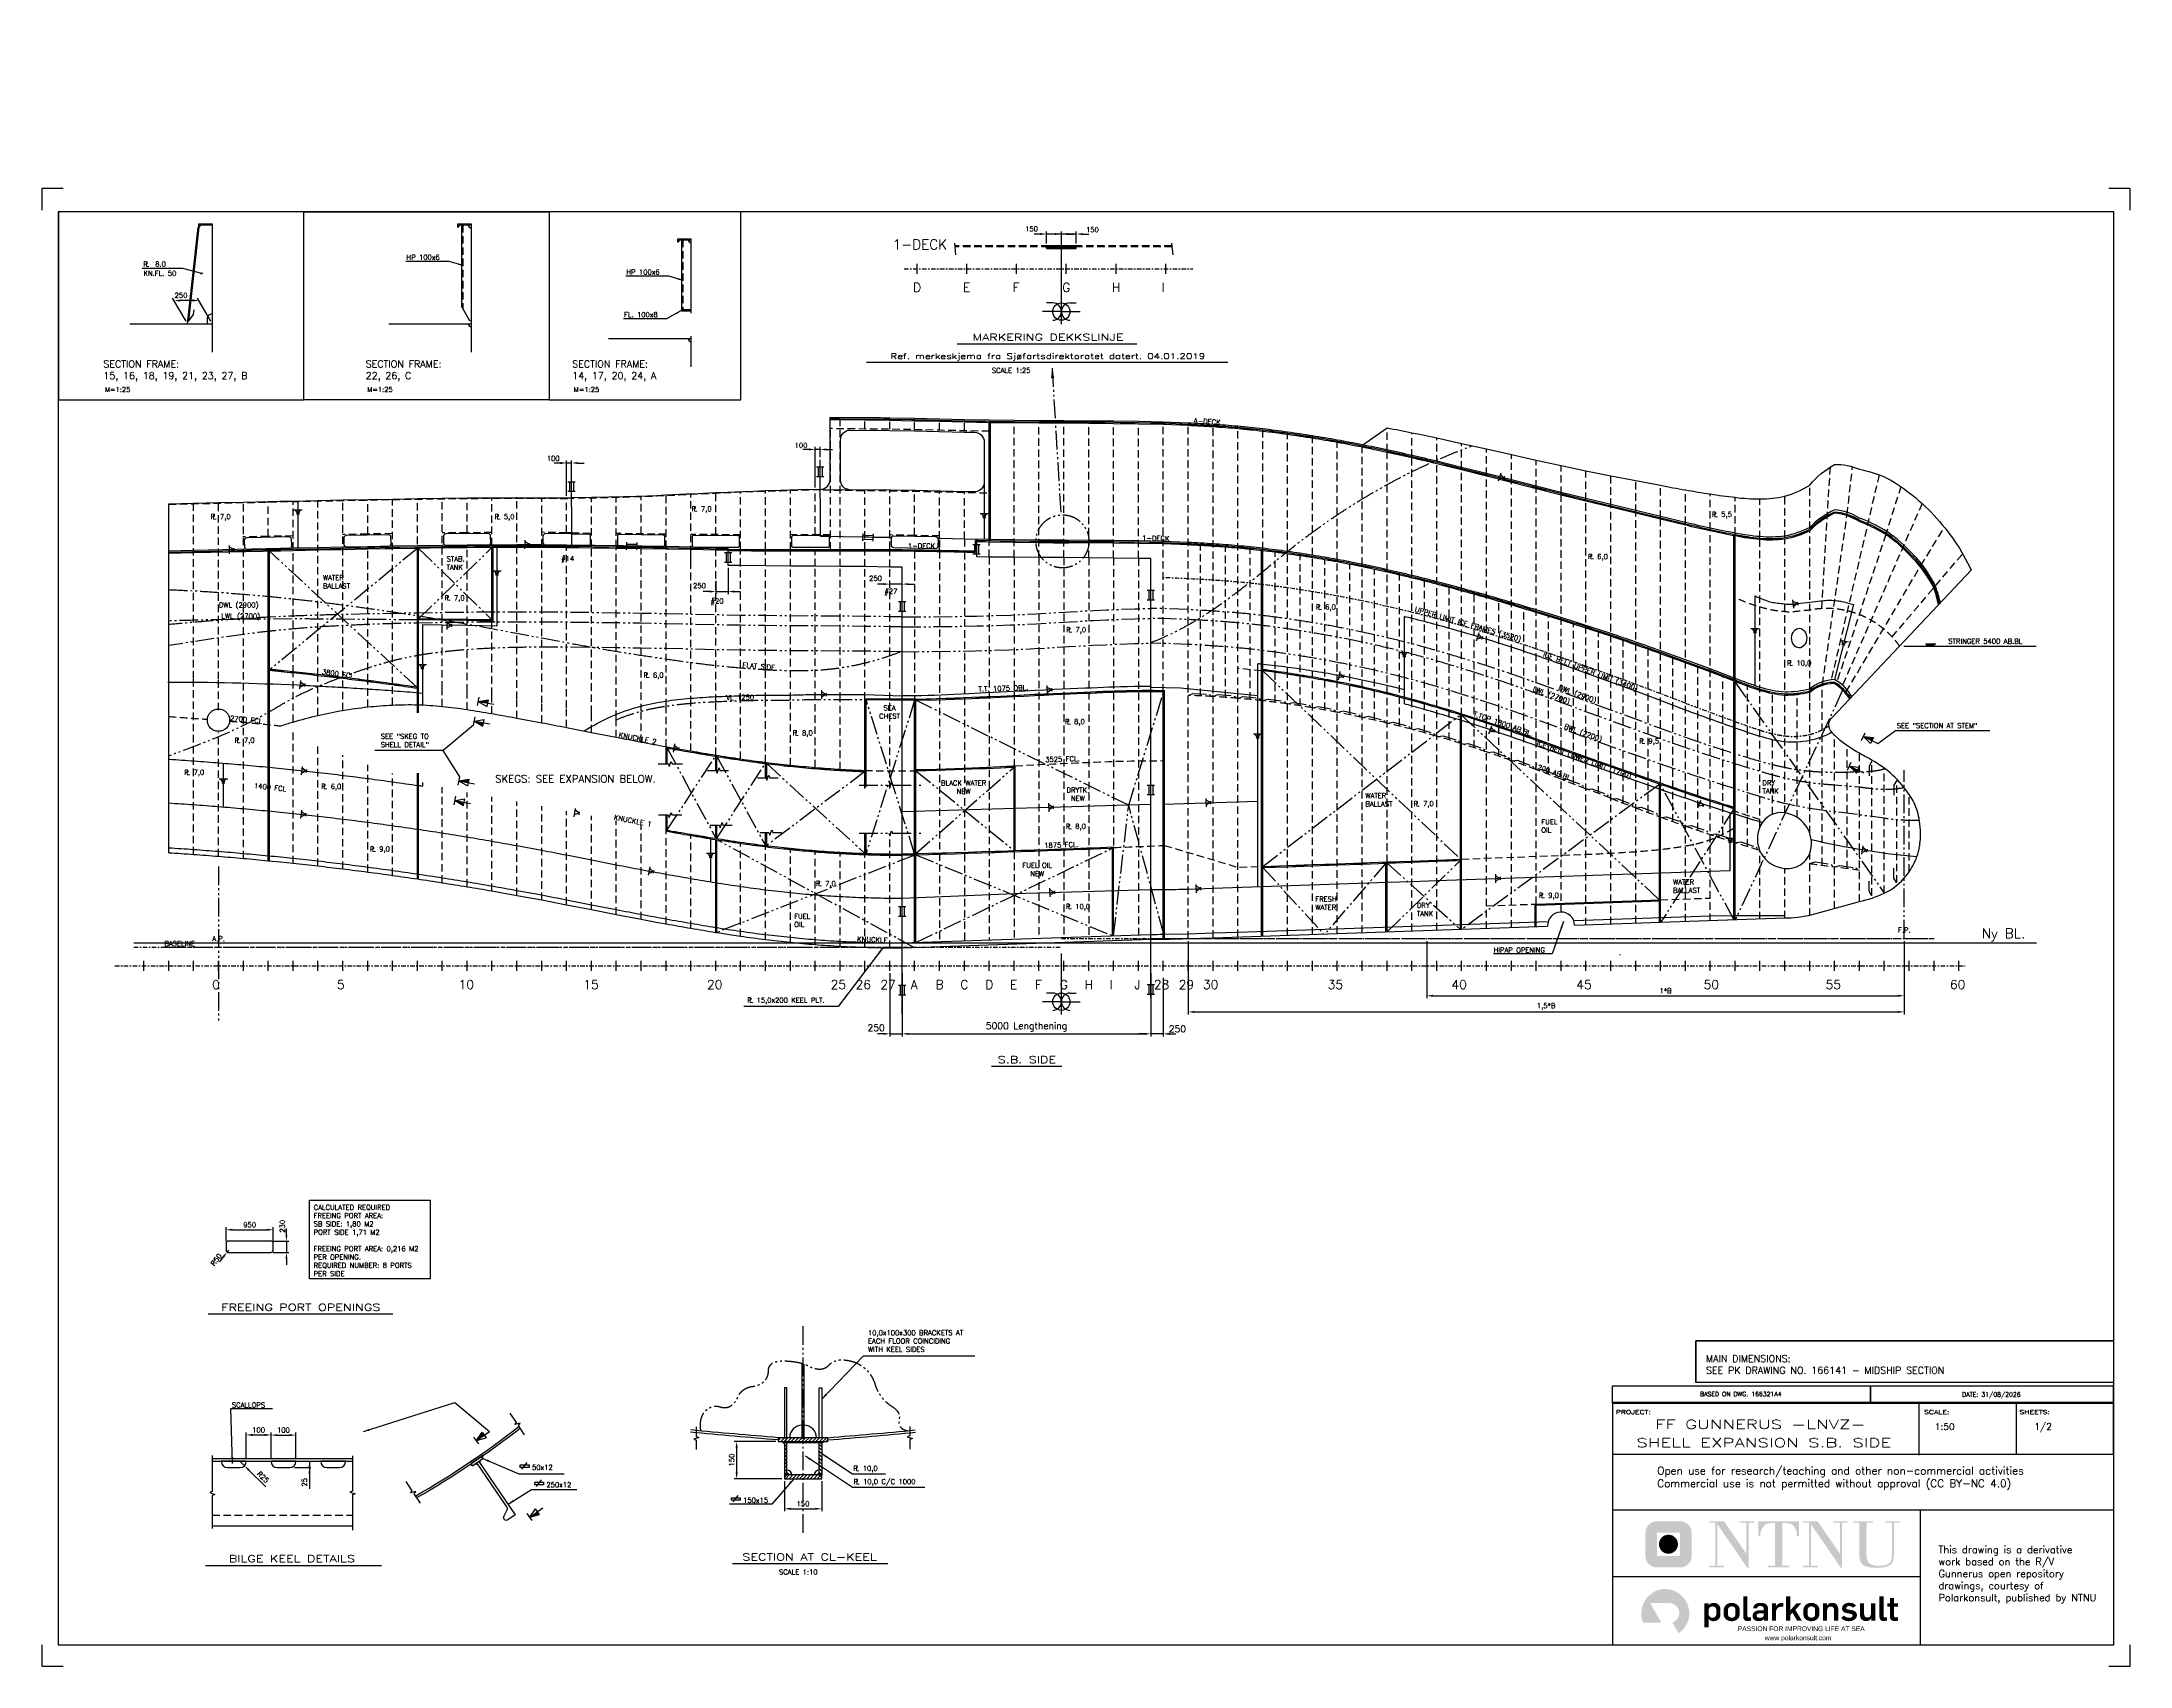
# Model space of a CAD drawing. Extents: x -333 to 85338, y -433 to 32218.
# Drawn here: x -333 to 41667, y -433 to 32218 of the extents above; entities that cross this region are included whole.
import ezdxf
from ezdxf.enums import TextEntityAlignment as Align

# ---------------------------------------------------------------- set-up
doc = ezdxf.new("R2010")
doc.units = 0
doc.header["$LTSCALE"] = 300
for name, pattern in [('0', [0]), ('CENTER', [0.6, 0.3, -0.1, 0.1, -0.1]), ('DASHED', [0.75, 0.5, -0.25]), ('JERNB', [2, 1, -1]), ('PHANTOM', [2.1, 1.25, -0.2, 0.125, -0.2, 0.125, -0.2])]:
    doc.linetypes.add(name, pattern=pattern)
doc.layers.get('0').update_dxf_attribs({"linetype": 'CONTINUOUS'})
doc.layers.get('Defpoints').update_dxf_attribs({"linetype": 'CONTINUOUS'})
for name, color, linetype in [('% kommentar', 10, 'CONTINUOUS'), ('-BHII', 7, 'CONTINUOUS'), ('-BHIU', 7, 'CONTINUOUS'), ('BHII', 7, 'CONTINUOUS'), ('CENN', 7, 'CONTINUOUS'), ('CON1', 7, 'CONTINUOUS'), ('GEV_FROZEN', 7, 'CONTINUOUS'), ('Kuttlinje', 6, 'CONTINUOUS'), ('L_5', 7, 'CENTER'), ('L_7', 7, 'CONTINUOUS'), ('LASTLUKE', 1, 'CONTINUOUS'), ('Rev A11', 7, 'CONTINUOUS'), ('REV C2', 2, 'CONTINUOUS'), ('S0CE1', 1, 'CENTER'), ('S0CO1', 1, 'CONTINUOUS'), ('S0CO2', 2, 'CONTINUOUS'), ('S0CO3', 3, 'CONTINUOUS'), ('S0CO5', 4, 'CONTINUOUS'), ('S0DA1', 1, 'DASHED'), ('S0DA2', 2, 'DASHED'), ('S0DA3', 3, 'DASHED'), ('S0PH1', 1, 'PHANTOM'), ('S0PH2', 2, 'PHANTOM'), ('S0TX2', 2, 'CONTINUOUS'), ('U0CO1', 1, 'CONTINUOUS'), ('VCCNULL', 5, 'CONTINUOUS')]:
    doc.layers.add(name, color=color, linetype=linetype)
doc.layers.add('Layer 1', color=1, linetype='CONTINUOUS', true_color=0xff0000)
doc.styles.add('18', font='romans', dxfattribs={"height": 180})
doc.styles.add('ROMANS', font='romans', dxfattribs={"height": 100})
doc.styles.add('Romans500', font='romans.shx', dxfattribs={"width": 0.8, "height": 500})
doc.styles.add('style1', font='arial.ttf', dxfattribs={"height": 2})
doc.dimstyles.new('MEDIUM', dxfattribs={"dimscale": 0.5, "dimtxt": 2, "dimasz": 2, "dimexe": 50, "dimexo": 100, "dimgap": 100, "dimtad": 1, "dimdsep": 46, "dimtxsty": 'ROMANS', "dimblk1": 'PIL-2', "dimblk2": 'PIL-3', "dimsah": 1, "dimcen": 200, "dimclrd": 1, "dimclre": 1, "dimclrt": 2, "dimazin": 2, "dimtfac": 1, "dimtmove": 0, "dimatfit": 3, "dimldrblk": 'PIL-3', "dimfxl": 1, "dimtvp": 100, "dimtolj": 1, "dimarcsym": 0})
doc.dimstyles.new('ORGINAL', dxfattribs={"dimscale": 50, "dimtxt": 2, "dimasz": 2, "dimexe": 0.5, "dimexo": 1, "dimgap": 1, "dimtad": 1, "dimdsep": 46, "dimtxsty": 'ROMANS', "dimcen": 0, "dimclrd": 1, "dimclre": 1, "dimclrt": 2, "dimadec": 0, "dimazin": 0, "dimtfac": 1, "dimtmove": 2, "dimatfit": 3, "dimfxl": 1, "dimtvp": 100, "dimtolj": 1, "dimarcsym": 0})
doc.dimstyles.get("Standard").update_dxf_attribs({"dimscale": 50, "dimtxt": 2, "dimasz": 2.5, "dimexe": 1, "dimexo": 1, "dimgap": 1, "dimtad": 1, "dimdsep": 46, "dimtxsty": 'ROMANS', "dimcen": 0, "dimclrd": 1, "dimclre": 1, "dimclrt": 2, "dimadec": 0, "dimazin": 0, "dimtfac": 1, "dimtmove": 2, "dimatfit": 3, "dimfxl": 1, "dimtvp": 100, "dimtolj": 1, "dimarcsym": 0})
pattern_1 = [(45, (-12654.335, -2731.224), (-35.35534, 35.35534), [])]
pattern_2 = [(135, (-12654.335, -2731.224), (-35.35534, -35.35534), [])]

# ---------------------------------------------------------------- blocks, each defined once
blk = doc.blocks.new('ST10074')
at = {"layer": 'S0CO1', "color": 2}
for p, q in [((-87, -85), (-87, 85)), ((0, 0), (-87, 50)), ((0, 0), (-87, -50)), ((0, 30), (0, -30))]:
    blk.add_line(p, q, dxfattribs=at)
blk = doc.blocks.new('PLDIM2')
at = {"layer": 'S0TX2', "style": 'ROMANS'}
for s, p in [('P', (-19, 0)), ('L', (23, 0))]:
    blk.add_text(s, height=100, dxfattribs=at).set_placement(p)
blk.add_attdef('XX.X', (168, -1), '', height=100, dxfattribs=at)
blk = doc.blocks.new('KRAVELL')
at = {"layer": 'S0PH1', "color": 0, "flags": 128}
blk.add_lwpolyline([(-499, -4), (-403, 42), (-84, 42), (2, -1)], dxfattribs=at)
blk = doc.blocks.new('SNIP-1')
at = {"color": 0, "linetype": 'PHANTOM'}
blk.add_lwpolyline([(0, 0), (0, -5), (87, -55), (287, -55)], dxfattribs=at)
blk = doc.blocks.new('*X7')
at = {"color": 0}
for p, q in [((13410, 17177), (13450, 17217)), ((13439, 17177), (13479, 17217)), ((13467, 17177), (13507, 17217)), ((13495, 17177), (13535, 17217)), ((13523, 17177), (13563, 17217)), ((13552, 17177), (13592, 17217))]:
    blk.add_line(p, q, dxfattribs=at)
blk = doc.blocks.new('TYKK')
at = {"layer": 'S0CO1'}
for p, q in [((-2.04, 0.82), (2.04, 0.82)), ((-2.04, 0), (2.04, 0))]:
    blk.add_line(p, q, dxfattribs=at)
at = {"layer": 'S0CO1', "xscale": 0.0204, "yscale": 0.0204, "zscale": 0.0204}
blk.add_blockref('*X7', (-275.41, -350.41), dxfattribs=at)
blk = doc.blocks.new('ST10073')
at = {"layer": 'S0CO2'}
for p, q in [((1.49, 4), (-1.49, 4)), ((-1.49, 0), (1.49, 0)), ((-0.79, 4), (-0.79, 0)), ((0.79, 4), (0.79, 0))]:
    blk.add_line(p, q, dxfattribs=at)
blk = doc.blocks.new('*D54')
at = {"layer": 'Defpoints', "color": 0, "transparency": 16777216}
for p in [(750, 13), (15150, 13), (15150, -1460)]:
    blk.add_point(p, dxfattribs=at)
at = {"layer": 'S0TX2', "color": 1, "lineweight": -2, "transparency": 16777216}
for p, q in [((750, -37), (750, -1510)), ((15150, -37), (15150, -1510)), ((875, -1460), (15025, -1460))]:
    blk.add_line(p, q, dxfattribs=at)
at = {"layer": 'S0TX2', "color": 1, "transparency": 16777216}
for points in [[(875, -1439), (875, -1481), (750, -1460)], [(15025, -1439), (15025, -1481), (15150, -1460)]]:
    blk.add_solid(points, dxfattribs=at)
at = {"layer": 'S0TX2', "color": 2, "transparency": 16777216, "insert": (7950, -1350), "char_height": 100, "attachment_point": 5, "style": 'ROMANS'}
blk.add_mtext('\\A1;1,5*B', dxfattribs=at)
blk = doc.blocks.new('*D55')
at = {"layer": 'Defpoints', "color": 0, "transparency": 16777216}
for p in [(5550, 13), (15150, 13), (15150, -1136)]:
    blk.add_point(p, dxfattribs=at)
at = {"layer": 'S0TX2', "color": 1, "lineweight": -2, "transparency": 16777216}
for p, q in [((5550, -37), (5550, -1186)), ((15150, -37), (15150, -1186)), ((5675, -1136), (15025, -1136))]:
    blk.add_line(p, q, dxfattribs=at)
at = {"layer": 'S0TX2', "color": 1, "transparency": 16777216}
for points in [[(5675, -1115), (5675, -1157), (5550, -1136)], [(15025, -1115), (15025, -1157), (15150, -1136)]]:
    blk.add_solid(points, dxfattribs=at)
at = {"layer": 'S0TX2', "color": 2, "transparency": 16777216, "insert": (10350, -1036), "char_height": 100, "attachment_point": 5, "style": 'ROMANS'}
blk.add_mtext('\\A1;1*B', dxfattribs=at)
blk = doc.blocks.new('*D61')
at = {"color": 1, "lineweight": -2, "transparency": 16777216}
for p, q in [((10250, 7625), (10250, 7099)), ((9875, 7149), (9750, 7149)), ((10000, 7365), (10000, 7099)), ((10000, 7149), (10250, 7149)), ((10375, 7149), (10500, 7149))]:
    blk.add_line(p, q, dxfattribs=at)
at = {"color": 1, "transparency": 16777216}
for points in [[(9875, 7170), (9875, 7128), (10000, 7149)], [(10375, 7170), (10375, 7128), (10250, 7149)]]:
    blk.add_solid(points, dxfattribs=at)
at = {"layer": 'Defpoints', "color": 0, "transparency": 16777216}
for p in [(10250, 7675), (10000, 7415), (10250, 7149)]:
    blk.add_point(p, dxfattribs=at)
at = {"color": 2, "transparency": 16777216, "insert": (9673, 7267), "char_height": 100, "attachment_point": 5, "style": 'ROMANS'}
blk.add_mtext('\\A1;250', dxfattribs=at)
blk = doc.blocks.new('*D62')
at = {"color": 1, "lineweight": -2, "transparency": 16777216}
for p, q in [((6876, 9733), (6751, 9733)), ((7001, 9071), (7001, 9783)), ((7101, 9733), (7001, 9733)), ((7101, 9451), (7101, 9783)), ((7226, 9733), (7351, 9733))]:
    blk.add_line(p, q, dxfattribs=at)
at = {"color": 1, "transparency": 16777216}
for points in [[(6876, 9754), (6876, 9712), (7001, 9733)], [(7226, 9754), (7226, 9712), (7101, 9733)]]:
    blk.add_solid(points, dxfattribs=at)
at = {"layer": 'Defpoints', "color": 0, "transparency": 16777216}
for p in [(7001, 9733), (7101, 9401), (7001, 9021)]:
    blk.add_point(p, dxfattribs=at)
at = {"color": 2, "transparency": 16777216, "insert": (6731, 9824), "char_height": 100, "attachment_point": 5, "style": 'ROMANS'}
blk.add_mtext('\\A1;100', dxfattribs=at)
blk = doc.blocks.new('*D63')
at = {"color": 1, "lineweight": -2, "transparency": 16777216}
for p, q in [((13375, 7299), (13250, 7299)), ((13750, 7299), (13500, 7299)), ((13500, 7252), (13500, 7249)), ((13750, 7252), (13750, 7249)), ((13875, 7299), (14000, 7299))]:
    blk.add_line(p, q, dxfattribs=at)
at = {"color": 1, "transparency": 16777216}
for points in [[(13375, 7319), (13375, 7278), (13500, 7299)], [(13875, 7319), (13875, 7278), (13750, 7299)]]:
    blk.add_solid(points, dxfattribs=at)
at = {"layer": 'Defpoints', "color": 0, "transparency": 16777216}
for p in [(13500, 7302), (13500, 7299), (13750, 7302)]:
    blk.add_point(p, dxfattribs=at)
at = {"color": 2, "transparency": 16777216, "insert": (13213, 7414), "char_height": 100, "attachment_point": 5, "style": 'ROMANS'}
blk.add_mtext('\\A1;250', dxfattribs=at)
blk = doc.blocks.new('*U22')
at = {"layer": '-BHII'}
for p, q in [((0, 10), (40, 10)), ((0, -10), (40, -10))]:
    blk.add_line(p, q, dxfattribs=at)
at = {"layer": '-BHIU'}
for p, q in [((0, 10), (0, -10)), ((40, 10), (40, -10))]:
    blk.add_line(p, q, dxfattribs=at)
blk = doc.blocks.new('VCCISYMB')
at = {"layer": 'VCCNULL'}
for p, q in [((0, 2), (-0.2, 1.2)), ((0, 2), (0.2, 1.2)), ((0, 2), (0, 0)), ((0, 0), (4, 0)), ((4, 0), (3.2, 0.2)), ((4, 0), (3.2, -0.2))]:
    blk.add_line(p, q, dxfattribs=at)
blk = doc.blocks.new('*U23')
blk.add_blockref('VCCISYMB', (0, 0))
at = {"layer": 'GEV_FROZEN', "xscale": 0.1000000000003638, "yscale": 0.1000000000003638, "zscale": 0.1000000000003638}
blk.add_blockref('*U22', (0, 0), dxfattribs=at)
blk = doc.blocks.new('*U21')
at = {"layer": 'BHII'}
blk.add_lwpolyline([(-6, -4), (0, -8), (6, -4), (6, 4), (0, 8), (-6, 4)], close=True, dxfattribs=at)
at = {"layer": 'CENN'}
for p, q in [((-11, 0), (11, 0)), ((0, 11), (0, -11))]:
    blk.add_line(p, q, dxfattribs=at)
at = {"layer": 'CON1'}
blk.add_circle((0, 0), 6.5, dxfattribs=at)
blk = doc.blocks.new('*U20')
at = {"layer": 'BHII'}
for radius in [8, 4.2]:
    blk.add_circle((0, 0), radius, dxfattribs=at)
at = {"layer": 'CENN'}
for p, q in [((-11, 0), (11, 0)), ((0, 11), (0, -11))]:
    blk.add_line(p, q, dxfattribs=at)
blk = doc.blocks.new('A$C64097268')
at = {"layer": 'LASTLUKE', "color": 2}
for p, q in [((-1500, -100), (-1500, 100)), ((-1000, -100), (-1000, 100)), ((-500, -100), (-500, 100)), ((0, -100), (0, 100)), ((500, -100), (500, 100)), ((1000, -100), (1000, 100)), ((1500, -100), (1500, 100)), ((2000, -100), (2000, 100)), ((2500, -100), (2500, 100)), ((3000, -100), (3000, 100)), ((3500, -100), (3500, 100)), ((4000, -100), (4000, 100)), ((4500, -100), (4500, 100)), ((5000, -100), (5000, 100)), ((5500, -100), (5500, 100)), ((6000, -100), (6000, 100)), ((6500, -100), (6500, 100)), ((7000, -100), (7000, 100)), ((7500, -100), (7500, 100)), ((8000, -100), (8000, 100)), ((8500, -100), (8500, 100)), ((9000, -100), (9000, 100)), ((9500, -100), (9500, 100)), ((10000, -100), (10000, 100)), ((10500, -100), (10500, 100)), ((11000, -100), (11000, 100)), ((11500, -100), (11500, 100)), ((12000, -100), (12000, 100)), ((12500, -100), (12500, 100)), ((13000, -100), (13000, 100)), ((13500, -100), (13500, 100)), ((14000, -100), (14000, 100)), ((14500, -100), (14500, 100)), ((15000, -100), (15000, 100)), ((15500, -100), (15500, 100)), ((16000, -100), (16000, 100)), ((16500, -100), (16500, 100)), ((17000, -100), (17000, 100)), ((17500, -100), (17500, 100)), ((18000, -100), (18000, 100)), ((18500, -100), (18500, 100)), ((19000, -100), (19000, 100)), ((19500, -100), (19500, 100)), ((20000, -100), (20000, 100)), ((20500, -100), (20500, 100)), ((21000, -100), (21000, 100)), ((21500, -100), (21500, 100)), ((22000, -100), (22000, 100)), ((22500, -100), (22500, 100)), ((23000, -100), (23000, 100)), ((23500, -100), (23500, 100)), ((24000, -100), (24000, 100)), ((24500, -100), (24500, 100)), ((25000, -100), (25000, 100)), ((25500, -100), (25500, 100)), ((26000, -100), (26000, 100)), ((26500, -100), (26500, 100)), ((27000, -100), (27000, 100)), ((27500, -100), (27500, 100)), ((28000, -100), (28000, 100)), ((28500, -100), (28500, 100)), ((29000, -100), (29000, 100)), ((29500, -100), (29500, 100)), ((30000, -100), (30000, 100)), ((30500, -100), (30500, 100)), ((31000, -100), (31000, 100)), ((31500, -100), (31500, 100)), ((32000, -100), (32000, 100)), ((32500, -100), (32500, 100)), ((33000, -100), (33000, 100)), ((33500, -100), (33500, 100)), ((34000, -100), (34000, 100)), ((34500, -100), (34500, 100)), ((35000, -100), (35000, 100))]:
    blk.add_line(p, q, dxfattribs=at)
at = {"layer": 'S0CE1'}
blk.add_line((-2084, 0), (35129, 0), dxfattribs=at)
at = {"extrusion": (0, 0, -1), "zscale": -1, "rotation": 256.254441529272}
blk.add_blockref('*U23', (-28183, 228), dxfattribs=at)
at = {"layer": 'GEV_FROZEN', "extrusion": (0, 0, -1), "xscale": 0.099999999976717, "yscale": 0.099999999976717, "zscale": -0.0999999999999871}
for name in ['*U21', '*U20']:
    blk.add_blockref(name, (-27120, 14), dxfattribs=at)
at = {"layer": 'LASTLUKE', "color": 2, "style": '18'}
for s, p in [('0', (-128, -464)), ('5', (2382, -464)), ('10', (4828, -464)), ('15', (7338, -464)), ('20', (9825, -464)), ('25', (12311, -464)), ('26', (12811, -464)), ('27', (13311, -464)), ('28', (18811, -464)), ('29', (19311, -464)), ('30', (19797, -464)), ('35', (22308, -464)), ('40', (24796, -464)), ('45', (27306, -464)), ('50', (29866, -464)), ('55', (32320, -464)), ('60', (34820, -464))]:
    blk.add_text(s, height=180, dxfattribs=at).set_placement(p)
at = {"layer": 'LASTLUKE', "color": 3, "style": '18'}
for s, p in [('A', (13919, -464)), ('B', (14419, -464)), ('C', (14919, -464)), ('D', (15419, -464)), ('E', (15919, -464)), ('F', (16419, -464)), ('G', (16919, -464)), ('H', (17419, -464)), ('I', (17919, -464)), ('J', (18419, -464))]:
    blk.add_text(s, height=180, dxfattribs=at).set_placement(p)
blk = doc.blocks.new('A$C5CC82B3D')
at = {"layer": 'S0CE1', "color": 6, "linetype": '0'}
blk.add_line((-703, -4113), (37562, -4113), dxfattribs=at)
at = {"layer": 'S0CE1'}
for p, q in [((17950, -4027), (35500, -4027)), ((-703, -4200), (17950, -4200))]:
    blk.add_line(p, q, dxfattribs=at)
blk.add_blockref('A$C64097268', (1000, -4576))
at = {"color": 6, "insert": (36458, -3821), "char_height": 200, "attachment_point": 1, "style": 'ROMANS'}
blk.add_mtext_dynamic_manual_height_columns('Ny BL.', width=3720.8, gutter_width=1000, heights=[0], dxfattribs=at)
blk = doc.blocks.new('*D48')
at = {"layer": 'Defpoints', "color": 0, "transparency": 16777216}
for p in [(-250, -92), (4750, -92), (4750, -1365)]:
    blk.add_point(p, dxfattribs=at)
at = {"layer": 'S0CO1', "color": 1, "lineweight": -2, "transparency": 16777216}
for p, q in [((-250, -142), (-250, -1415)), ((4750, -142), (4750, -1415)), ((-125, -1365), (4625, -1365))]:
    blk.add_line(p, q, dxfattribs=at)
at = {"layer": 'S0CO1', "color": 1, "transparency": 16777216}
for points in [[(-125, -1344), (-125, -1386), (-250, -1365)], [(4625, -1344), (4625, -1386), (4750, -1365)]]:
    blk.add_solid(points, dxfattribs=at)
at = {"layer": 'S0CO1', "color": 2, "transparency": 16777216, "insert": (2250, -1225), "char_height": 100, "attachment_point": 5, "style": 'ROMANS'}
blk.add_mtext('\\A1;{\\H1.35x;5000 Lengthening}', dxfattribs=at)
blk = doc.blocks.new('A$C10F6703F')
at = {"layer": 'U0CO1'}
for p, q in [((17950, -6206), (17950, -3700)), ((17950, -5684), (17183, -5684)), ((17596, -5330), (17343, -5330)), ((17950, -5684), (18717, -5684)), ((18304, -5330), (18557, -5330))]:
    blk.add_line(p, q, dxfattribs=at)
blk.add_circle((17950, -5684), 354, dxfattribs=at)
for centre, start, end in [((17596, -5684), 270, 90), ((18304, -5684), 90, 270)]:
    blk.add_arc(centre, 354, start, end, dxfattribs=at)
blk = doc.blocks.new('*D49')
at = {"layer": 'Defpoints', "color": 0, "linetype": 'ByBlock', "transparency": 16777216}
for p in [(5000, -192), (4750, -1171), (4750, -1365)]:
    blk.add_point(p, dxfattribs=at)
at = {"layer": 'S0CO1', "color": 1, "linetype": 'ByBlock', "lineweight": -2, "transparency": 16777216}
for p, q in [((5000, -242), (5000, -1415)), ((4750, -1221), (4750, -1415)), ((4625, -1365), (4500, -1365)), ((5000, -1365), (4750, -1365)), ((5125, -1365), (5250, -1365))]:
    blk.add_line(p, q, dxfattribs=at)
at = {"layer": 'S0CO1', "color": 1, "linetype": 'ByBlock', "transparency": 16777216}
for points in [[(4625, -1344), (4625, -1386), (4750, -1365)], [(5125, -1344), (5125, -1386), (5000, -1365)]]:
    blk.add_solid(points, dxfattribs=at)
at = {"layer": 'S0CO1', "color": 2, "linetype": 'ByBlock', "transparency": 16777216, "insert": (5284, -1266), "char_height": 100, "width": 12807.58, "attachment_point": 5, "style": 'ROMANS'}
blk.add_mtext('\\A1;{\\H1.35x;250}', dxfattribs=at)
blk = doc.blocks.new('*D50')
at = {"layer": 'Defpoints', "color": 0, "linetype": 'ByBlock', "transparency": 16777216}
for p in [(-500, -92), (-250, -1344), (-250, -1365)]:
    blk.add_point(p, dxfattribs=at)
at = {"layer": 'S0CO1', "color": 1, "linetype": 'ByBlock', "lineweight": -2, "transparency": 16777216}
for p, q in [((-500, -142), (-500, -1415)), ((-625, -1365), (-750, -1365)), ((-500, -1365), (-250, -1365)), ((-250, -1394), (-250, -1415)), ((-125, -1365), (0, -1365))]:
    blk.add_line(p, q, dxfattribs=at)
at = {"layer": 'S0CO1', "color": 1, "linetype": 'ByBlock', "transparency": 16777216}
for points in [[(-625, -1344), (-625, -1386), (-500, -1365)], [(-125, -1344), (-125, -1386), (-250, -1365)]]:
    blk.add_solid(points, dxfattribs=at)
at = {"layer": 'S0CO1', "color": 2, "linetype": 'ByBlock', "transparency": 16777216, "insert": (-774, -1243), "char_height": 100, "attachment_point": 5, "style": 'ROMANS'}
blk.add_mtext('\\A1;{\\H1.35x;250}', dxfattribs=at)
blk = doc.blocks.new('*D36')
at = {"layer": 'Defpoints', "color": 0, "transparency": 16777216}
for p in [(15221, 24023), (15321, 23817), (15221, 23208)]:
    blk.add_point(p, dxfattribs=at)
at = {"layer": 'S0CO1', "color": 1, "lineweight": -2, "transparency": 16777216}
for p, q in [((15096, 24023), (14971, 24023)), ((15221, 23258), (15221, 24073)), ((15321, 24023), (15221, 24023)), ((15321, 23867), (15321, 24073)), ((15446, 24023), (15571, 24023))]:
    blk.add_line(p, q, dxfattribs=at)
at = {"layer": 'S0CO1', "color": 1, "transparency": 16777216}
for points in [[(15096, 24044), (15096, 24002), (15221, 24023)], [(15446, 24044), (15446, 24002), (15321, 24023)]]:
    blk.add_solid(points, dxfattribs=at)
at = {"layer": 'S0CO1', "color": 2, "transparency": 16777216, "insert": (14936, 24105), "char_height": 100, "attachment_point": 5, "style": 'ROMANS'}
blk.add_mtext('\\A1;100', dxfattribs=at)
blk = doc.blocks.new('A$C16377AD9')
at = {"color": 2}
for points in [[(433, 29700), (0, 29700), (0, 29267)], [(42000, 29267), (42000, 29700), (41567, 29700)], [(0, 433), (0, 0), (433, 0)], [(42000, 0), (42000, 433)], [(41567, 0), (42000, 0), (42000, 0)]]:
    blk.add_lwpolyline(points, dxfattribs=at)
at = {"layer": 'S0CO1', "color": 6}
for p, q in [((41667, 29233), (333, 29233)), ((333, 29233), (333, 433)), ((41667, 433), (41667, 29233)), ((333, 433), (41667, 433))]:
    blk.add_line(p, q, dxfattribs=at)
blk = doc.blocks.new('*D39')
at = {"layer": 'Defpoints', "color": 0, "transparency": 16777216}
for p in [(3373, 8061), (4323, 8339), (4323, 8061)]:
    blk.add_point(p, dxfattribs=at)
at = {"layer": 'S0CO1', "color": 1, "lineweight": -2, "transparency": 16777216}
for p, q in [((3373, 8111), (3373, 8389)), ((3498, 8339), (4198, 8339)), ((4323, 8111), (4323, 8389))]:
    blk.add_line(p, q, dxfattribs=at)
at = {"layer": 'S0CO1', "color": 1, "transparency": 16777216}
for points in [[(3498, 8360), (3498, 8319), (3373, 8339)], [(4198, 8360), (4198, 8319), (4323, 8339)]]:
    blk.add_solid(points, dxfattribs=at)
at = {"layer": 'S0CO1', "color": 2, "transparency": 16777216, "insert": (3848, 8439), "char_height": 100, "attachment_point": 5, "style": 'ROMANS'}
blk.add_mtext('\\A1;950', dxfattribs=at)
blk = doc.blocks.new('*D40')
at = {"layer": 'Defpoints', "color": 0, "transparency": 16777216}
for p in [(4273, 8112), (4273, 7882), (4587, 7882)]:
    blk.add_point(p, dxfattribs=at)
at = {"layer": 'S0CO1', "color": 1, "lineweight": -2, "transparency": 16777216}
for p, q in [((4323, 8112), (4637, 8112)), ((4587, 8237), (4587, 8362)), ((4587, 8112), (4587, 7882)), ((4323, 7882), (4637, 7882)), ((4587, 7757), (4587, 7632))]:
    blk.add_line(p, q, dxfattribs=at)
at = {"layer": 'S0CO1', "color": 1, "transparency": 16777216}
for points in [[(4567, 8237), (4608, 8237), (4587, 8112)], [(4567, 7757), (4608, 7757), (4587, 7882)]]:
    blk.add_solid(points, dxfattribs=at)
at = {"layer": 'S0CO1', "color": 2, "transparency": 16777216, "insert": (4506, 8409), "char_height": 100, "attachment_point": 5, "rotation": 90, "style": 'ROMANS'}
blk.add_mtext('\\A1;230', dxfattribs=at)
blk = doc.blocks.new('*D41')
at = {"layer": 'Defpoints', "color": 0, "transparency": 16777216}
for p in [(3393, 7892), (3423, 7932)]:
    blk.add_point(p, dxfattribs=at)
at = {"layer": 'S0CO1', "color": 1, "lineweight": -2, "transparency": 16777216}
for p, q in [((3317, 7792), (3242, 7693)), ((3423, 7932), (3393, 7892))]:
    blk.add_line(p, q, dxfattribs=at)
at = {"layer": 'S0CO1', "color": 1, "transparency": 16777216}
blk.add_solid([(3301, 7805), (3334, 7780), (3393, 7892)], dxfattribs=at)
at = {"layer": 'S0CO1', "color": 2, "transparency": 16777216, "insert": (3177, 7738), "char_height": 100, "attachment_point": 5, "rotation": 52.7685, "style": 'ROMANS'}
blk.add_mtext('\\A1;R50', dxfattribs=at)
blk = doc.blocks.new('*D42')
at = {"layer": 'Defpoints', "color": 0, "transparency": 16777216}
for p in [(4277, 4215), (3777, 3685), (4277, 3685)]:
    blk.add_point(p, dxfattribs=at)
at = {"layer": 'S0CO1', "color": 1, "lineweight": -2, "transparency": 16777216}
for p, q in [((3777, 3735), (3777, 4265)), ((3902, 4215), (4152, 4215)), ((4277, 3735), (4277, 4265))]:
    blk.add_line(p, q, dxfattribs=at)
at = {"layer": 'S0CO1', "color": 1, "transparency": 16777216}
for points in [[(3902, 4236), (3902, 4194), (3777, 4215)], [(4152, 4236), (4152, 4194), (4277, 4215)]]:
    blk.add_solid(points, dxfattribs=at)
at = {"layer": 'S0CO1', "color": 2, "transparency": 16777216, "insert": (4027, 4315), "char_height": 100, "attachment_point": 5, "style": 'ROMANS'}
blk.add_mtext('\\A1;100', dxfattribs=at)
blk = doc.blocks.new('*D43')
at = {"layer": 'Defpoints', "color": 0, "transparency": 16777216}
for p in [(4777, 4212), (4277, 3681), (4777, 3681)]:
    blk.add_point(p, dxfattribs=at)
at = {"layer": 'S0CO1', "color": 1, "lineweight": -2, "transparency": 16777216}
for p, q in [((4277, 3731), (4277, 4262)), ((4402, 4212), (4652, 4212)), ((4777, 3731), (4777, 4262))]:
    blk.add_line(p, q, dxfattribs=at)
at = {"layer": 'S0CO1', "color": 1, "transparency": 16777216}
for points in [[(4402, 4232), (4402, 4191), (4277, 4212)], [(4652, 4232), (4652, 4191), (4777, 4212)]]:
    blk.add_solid(points, dxfattribs=at)
at = {"layer": 'S0CO1', "color": 2, "transparency": 16777216, "insert": (4527, 4312), "char_height": 100, "attachment_point": 5, "style": 'ROMANS'}
blk.add_mtext('\\A1;100', dxfattribs=at)
blk = doc.blocks.new('*D44')
at = {"layer": 'Defpoints', "color": 0, "transparency": 16777216}
for p in [(3652, 3685), (3742, 3597)]:
    blk.add_point(p, dxfattribs=at)
at = {"layer": 'S0CO1', "color": 1, "lineweight": -2, "transparency": 16777216}
for p, q in [((3652, 3685), (3742, 3597)), ((4174, 3172), (3831, 3510))]:
    blk.add_line(p, q, dxfattribs=at)
at = {"layer": 'S0CO1', "color": 1, "transparency": 16777216}
blk.add_solid([(3845, 3525), (3816, 3495), (3742, 3597)], dxfattribs=at)
at = {"layer": 'S0CO1', "color": 2, "transparency": 16777216, "insert": (4117, 3368), "char_height": 100, "attachment_point": 5, "rotation": 315.4745, "style": 'ROMANS'}
blk.add_mtext('\\A1;R25', dxfattribs=at)
blk = doc.blocks.new('PIL-2')
at = {"color": 0, "linetype": 'ByBlock'}
blk.add_line((0, 0), (-250, 0), dxfattribs=at)
blk.add_solid([(-125, 21), (-125, -21), (0, 0)], dxfattribs=at)
blk = doc.blocks.new('PIL-3')
at = {"color": 0, "linetype": 'ByBlock'}
blk.add_line((0, 0), (250, 0), dxfattribs=at)
blk.add_solid([(125, 21), (125, -21), (0, 0)], dxfattribs=at)
blk = doc.blocks.new('*D45')
at = {"layer": 'Defpoints', "color": 0, "transparency": 16777216}
for p in [(4702, 3560), (4777, 3685), (5050, 3560)]:
    blk.add_point(p, dxfattribs=at)
at = {"layer": 'S0CO1', "color": 1, "lineweight": -2, "transparency": 16777216}
for p, q in [((4752, 3560), (5075, 3560)), ((4827, 3685), (5075, 3685)), ((5050, 3684), (5050, 3561)), ((5050, 3560), (5050, 3132))]:
    blk.add_line(p, q, dxfattribs=at)
for name, p, rotation in [('PIL-2', (5050, 3685), 90), ('PIL-3', (5050, 3560), 270)]:
    blk.add_blockref(name, p, dxfattribs=dict(at, rotation=rotation))
at = {"layer": 'S0CO1', "color": 2, "transparency": 16777216, "insert": (4950, 3262), "char_height": 100, "attachment_point": 5, "rotation": 90, "style": 'ROMANS'}
blk.add_mtext('\\A1;25', dxfattribs=at)
blk = doc.blocks.new('FLST-2')
at = {"layer": 'S0TX2', "color": 1}
for p, q in [((-256, 101), (-256, 151)), ((-256, 151), (-81, 151)), ((-81, 101), (-256, 101)), ((-222, 65), (-117, 198)), ((-81, 151), (-81, 101))]:
    blk.add_line(p, q, dxfattribs=at)
at = {"layer": 'S0TX2', "style": 'ROMANS'}
blk.add_attdef('FL.ST', (-20, 50), '', height=100, dxfattribs=at)
blk = doc.blocks.new('HP260x10')
at = {"color": 0}
blk.add_lwpolyline([(0, 0), (0, -260), (36, -260, 0.767327), (41.5, -239.5), (15.5, -224.5, -0.267949), (10, -214.9), (10, 0)], format="xyb", close=True, dxfattribs=at)
blk = doc.blocks.new('*D46')
at = {"layer": 'Defpoints', "color": 0, "transparency": 16777216}
for p in [(14476, 4085), (13641, 3335), (14601, 3335)]:
    blk.add_point(p, dxfattribs=at)
at = {"layer": 'S0CO1', "color": 1, "lineweight": -2, "transparency": 16777216}
for p, q in [((14426, 4085), (13591, 4085)), ((13641, 3960), (13641, 3460)), ((14551, 3335), (13591, 3335))]:
    blk.add_line(p, q, dxfattribs=at)
at = {"layer": 'S0CO1', "color": 1, "transparency": 16777216}
for points in [[(13620, 3960), (13662, 3960), (13641, 4085)], [(13620, 3460), (13662, 3460), (13641, 3335)]]:
    blk.add_solid(points, dxfattribs=at)
at = {"layer": 'S0CO1', "color": 2, "transparency": 16777216, "insert": (13541, 3710), "char_height": 100, "attachment_point": 5, "rotation": 90, "style": 'ROMANS'}
blk.add_mtext('\\A1;150', dxfattribs=at)
blk = doc.blocks.new('*D47')
at = {"layer": 'Defpoints', "color": 0, "transparency": 16777216}
for p in [(14601, 3335), (15351, 3335), (15351, 2731)]:
    blk.add_point(p, dxfattribs=at)
at = {"layer": 'S0CO1', "color": 1, "lineweight": -2, "transparency": 16777216}
for p, q in [((14601, 3285), (14601, 2681)), ((15351, 3285), (15351, 2681)), ((14726, 2731), (15226, 2731))]:
    blk.add_line(p, q, dxfattribs=at)
at = {"layer": 'S0CO1', "color": 1, "transparency": 16777216}
for points in [[(14726, 2752), (14726, 2710), (14601, 2731)], [(15226, 2752), (15226, 2710), (15351, 2731)]]:
    blk.add_solid(points, dxfattribs=at)
at = {"layer": 'S0CO1', "color": 2, "transparency": 16777216, "insert": (14976, 2831), "char_height": 100, "attachment_point": 5, "style": 'ROMANS'}
blk.add_mtext('\\A1;150', dxfattribs=at)
blk = doc.blocks.new('*D59')
at = {"layer": 'Defpoints', "color": 0, "transparency": 16777216}
for p in [(2328, 27017), (2598, 26550), (3098, 26550)]:
    blk.add_point(p, dxfattribs=at)
at = {"layer": 'S0CO1', "color": 1, "lineweight": -2, "transparency": 16777216}
for p, q in [((2569, 26600), (2299, 27067)), ((2703, 27017), (2453, 27017)), ((3069, 26600), (2799, 27067))]:
    blk.add_line(p, q, dxfattribs=at)
at = {"layer": 'S0CO1', "color": 1, "transparency": 16777216}
for points in [[(2453, 27038), (2453, 26996), (2328, 27017)], [(2703, 27038), (2703, 26996), (2828, 27017)]]:
    blk.add_solid(points, dxfattribs=at)
at = {"layer": 'S0CO1', "color": 2, "transparency": 16777216, "insert": (2467, 27120), "char_height": 100, "attachment_point": 5, "style": 'ROMANS'}
blk.add_mtext('\\A1;250', dxfattribs=at)
blk = doc.blocks.new('FF')
at = {"color": 0}
blk.add_lwpolyline([(0, 0), (140, 0), (140, -23, -0.767327), (129, -26), (120, -10, 0.267949), (114, -7), (0, -7)], format="xyb", close=True, dxfattribs=at)
blk = doc.blocks.new('*D68')
at = {"color": 1, "lineweight": -2, "transparency": 16777216}
for p, q in [((19746, 28354), (19621, 28354)), ((19871, 28164), (19871, 28404)), ((20171, 28354), (19871, 28354)), ((20171, 27456), (20171, 28404)), ((20296, 28354), (20421, 28354))]:
    blk.add_line(p, q, dxfattribs=at)
at = {"color": 1, "transparency": 16777216}
for points in [[(19746, 28375), (19746, 28333), (19871, 28354)], [(20296, 28375), (20296, 28333), (20171, 28354)]]:
    blk.add_solid(points, dxfattribs=at)
at = {"layer": 'Defpoints', "color": 0, "transparency": 16777216}
for p in [(19871, 28354), (19871, 28114), (20171, 27406)]:
    blk.add_point(p, dxfattribs=at)
at = {"color": 2, "transparency": 16777216, "insert": (19572, 28458), "char_height": 100, "attachment_point": 5, "style": 'ROMANS'}
blk.add_mtext('\\A1;150', dxfattribs=at)
blk = doc.blocks.new('*D69')
at = {"color": 1, "lineweight": -2, "transparency": 16777216}
for p, q in [((20046, 28354), (19921, 28354)), ((20171, 27456), (20171, 28404)), ((20471, 28354), (20171, 28354)), ((20471, 28164), (20471, 28404)), ((20596, 28354), (20721, 28354))]:
    blk.add_line(p, q, dxfattribs=at)
at = {"color": 1, "transparency": 16777216}
for points in [[(20046, 28375), (20046, 28333), (20171, 28354)], [(20596, 28375), (20596, 28333), (20471, 28354)]]:
    blk.add_solid(points, dxfattribs=at)
at = {"layer": 'Defpoints', "color": 0, "transparency": 16777216}
for p in [(20171, 28354), (20471, 28114), (20171, 27406)]:
    blk.add_point(p, dxfattribs=at)
at = {"color": 2, "transparency": 16777216, "insert": (20796, 28441), "char_height": 100, "attachment_point": 5, "style": 'ROMANS'}
blk.add_mtext('\\A1;150', dxfattribs=at)
blk = doc.blocks.new('A$Ce4b58fa5')
at = {"layer": 'Layer 1', "true_color": 0x0091b3, "extrusion": (0, 0, -1)}
blk.add_hatch(color=142, dxfattribs=at).paths.add_polyline_path([(-25.66, 13.38), (-25.65, 13.12), (-25.64, 12.87), (-25.61, 12.61), (-25.58, 12.36), (-25.54, 12.11), (-25.49, 11.87), (-25.44, 11.63), (-25.38, 11.39), (-25.31, 11.15), (-25.23, 10.92), (-25.15, 10.69), (-25.06, 10.46), (-24.97, 10.24), (-24.86, 10.02), (-24.75, 9.8), (-24.64, 9.59), (-24.52, 9.38), (-24.39, 9.17), (-24.26, 8.97), (-24.12, 8.78), (-23.97, 8.58), (-23.82, 8.4), (-23.67, 8.21), (-23.51, 8.03), (-23.34, 7.86), (-23.17, 7.69), (-23, 7.53), (-22.82, 7.37), (-22.63, 7.22), (-22.44, 7.07), (-22.25, 6.93), (-22.05, 6.79), (-19.96, 10.4), (-20.03, 10.42), (-20.09, 10.44), (-20.15, 10.47), (-20.21, 10.49), (-20.27, 10.52), (-20.33, 10.54), (-20.39, 10.57), (-20.45, 10.6), (-20.5, 10.63), (-20.56, 10.66), (-20.62, 10.69), (-20.67, 10.73), (-20.73, 10.76), (-20.78, 10.79), (-20.84, 10.83), (-20.89, 10.87), (-20.94, 10.91), (-20.99, 10.95), (-21.04, 10.99), (-21.09, 11.03), (-21.14, 11.07), (-21.19, 11.11), (-21.23, 11.16), (-21.28, 11.2), (-21.33, 11.25), (-21.37, 11.29), (-21.41, 11.34), (-21.46, 11.39), (-21.5, 11.44), (-21.54, 11.49), (-21.58, 11.54), (-21.62, 11.59), (-21.66, 11.64), (-21.69, 11.69), (-21.73, 11.75), (-21.76, 11.8), (-21.8, 11.86), (-21.83, 11.91), (-21.86, 11.97), (-21.89, 12.03), (-21.92, 12.08), (-21.95, 12.14), (-21.98, 12.2), (-22, 12.26), (-22.03, 12.32), (-22.05, 12.38), (-22.08, 12.44), (-22.1, 12.5), (-22.12, 12.57), (-22.14, 12.63), (-22.15, 12.69), (-22.17, 12.76), (-22.19, 12.82), (-22.2, 12.89), (-22.21, 12.95), (-22.22, 13.02), (-22.24, 13.09), (-22.24, 13.15), (-22.25, 13.22), (-22.26, 13.29), (-22.26, 13.36), (-22.27, 13.42), (-22.27, 13.49), (-22.27, 13.56), (-22.27, 13.64), (-22.27, 13.71), (-22.26, 13.79), (-22.26, 13.86), (-22.25, 13.93), (-22.24, 14.01), (-22.23, 14.08), (-22.22, 14.15), (-22.2, 14.22), (-22.19, 14.29), (-22.17, 14.36), (-22.15, 14.44), (-22.13, 14.51), (-22.11, 14.58), (-22.09, 14.64), (-22.06, 14.71), (-22.04, 14.78), (-22.01, 14.85), (-21.98, 14.91), (-21.95, 14.98), (-21.92, 15.04), (-21.89, 15.11), (-21.85, 15.17), (-21.82, 15.23), (-21.78, 15.29), (-21.74, 15.35), (-21.71, 15.41), (-21.67, 15.47), (-21.62, 15.53), (-21.58, 15.59), (-21.54, 15.64), (-21.49, 15.7), (-21.45, 15.75), (-21.4, 15.8), (-21.35, 15.86), (-21.3, 15.91), (-21.25, 15.96), (-21.2, 16), (-21.15, 16.05), (-21.09, 16.1), (-21.04, 16.14), (-20.98, 16.19), (-20.92, 16.23), (-20.87, 16.27), (-20.81, 16.31), (-20.75, 16.35), (-20.69, 16.39), (-20.63, 16.43), (-20.57, 16.46), (-20.5, 16.5), (-20.44, 16.53), (-20.38, 16.56), (-20.31, 16.59), (-20.24, 16.62), (-20.18, 16.65), (-20.11, 16.67), (-20.04, 16.7), (-19.97, 16.72), (-19.9, 16.74), (-19.83, 16.76), (-19.76, 16.78), (-19.69, 16.8), (-19.62, 16.81), (-19.55, 16.83), (-19.47, 16.84), (-19.4, 16.85), (-19.33, 16.86), (-19.25, 16.87), (-19.18, 16.87), (-19.1, 16.88), (-19.03, 16.88), (-18.95, 16.88), (-12.52, 16.88), (-13.33, 15.47), (-16.29, 10.35), (-10.15, 10.35), (-10.08, 10.53), (-10.01, 10.7), (-9.95, 10.88), (-9.89, 11.07), (-9.83, 11.25), (-9.78, 11.43), (-9.73, 11.62), (-9.69, 11.81), (-9.65, 12), (-9.61, 12.19), (-9.58, 12.39), (-9.56, 12.58), (-9.54, 12.78), (-9.52, 12.98), (-9.51, 13.18), (-9.51, 13.38), (-9.51, 13.58), (-9.52, 13.79), (-9.54, 13.99), (-9.56, 14.19), (-9.58, 14.4), (-9.61, 14.59), (-9.65, 14.79), (-9.69, 14.99), (-9.73, 15.18), (-9.77, 15.38), (-9.83, 15.57), (-9.88, 15.76), (-9.94, 15.94), (-10, 16.13), (-10.07, 16.31), (-10.14, 16.49), (-10.22, 16.67), (-10.3, 16.85), (-10.38, 17.02), (-10.47, 17.2), (-10.56, 17.37), (-10.65, 17.53), (-10.75, 17.7), (-10.85, 17.86), (-10.96, 18.02), (-11.07, 18.18), (-11.18, 18.33), (-11.29, 18.48), (-11.41, 18.63), (-11.53, 18.78), (-11.66, 18.92), (-11.78, 19.06), (-11.92, 19.2), (-12.05, 19.33), (-12.19, 19.46), (-12.33, 19.59), (-12.47, 19.71), (-12.61, 19.83), (-12.76, 19.95), (-12.91, 20.06), (-13.06, 20.17), (-13.22, 20.28), (-13.38, 20.38), (-13.54, 20.48), (-13.7, 20.58), (-13.87, 20.67), (-14.03, 20.76), (-14.2, 20.84), (-14.37, 20.92), (-14.55, 21), (-14.72, 21.07), (-14.9, 21.14), (-15.08, 21.2), (-15.26, 21.26), (-15.45, 21.31), (-15.63, 21.36), (-15.82, 21.41), (-16.01, 21.45), (-16.2, 21.49), (-16.39, 21.52), (-16.58, 21.55), (-16.78, 21.57), (-16.97, 21.59), (-17.17, 21.6), (-17.38, 21.61), (-17.58, 21.61), (-17.79, 21.61), (-18, 21.6), (-18.2, 21.59), (-18.39, 21.57), (-18.59, 21.55), (-18.78, 21.52), (-18.97, 21.49), (-19.16, 21.45), (-19.35, 21.41), (-19.54, 21.36), (-19.72, 21.31), (-19.91, 21.26), (-20.09, 21.2), (-20.27, 21.14), (-20.45, 21.07), (-20.62, 21), (-20.79, 20.92), (-20.97, 20.84), (-21.14, 20.76), (-21.3, 20.67), (-21.47, 20.58), (-21.63, 20.48), (-21.79, 20.38), (-21.95, 20.28), (-22.11, 20.17), (-22.26, 20.06), (-22.41, 19.95), (-22.56, 19.83), (-22.7, 19.71), (-22.84, 19.59), (-22.98, 19.46), (-23.12, 19.33), (-23.25, 19.2), (-23.38, 19.06), (-23.51, 18.92), (-23.64, 18.78), (-23.76, 18.63), (-23.88, 18.48), (-23.99, 18.33), (-24.1, 18.18), (-24.21, 18.02), (-24.32, 17.86), (-24.42, 17.7), (-24.52, 17.53), (-24.61, 17.37), (-24.7, 17.2), (-24.79, 17.02), (-24.87, 16.85), (-24.95, 16.67), (-25.03, 16.49), (-25.1, 16.31), (-25.17, 16.13), (-25.23, 15.94), (-25.29, 15.76), (-25.34, 15.57), (-25.39, 15.38), (-25.44, 15.18), (-25.48, 14.99), (-25.52, 14.79), (-25.56, 14.59), (-25.59, 14.4), (-25.61, 14.19), (-25.63, 13.99), (-25.65, 13.79), (-25.66, 13.58)], flags=0)
at = {"layer": 'Layer 1', "true_color": 0x0091b3}
h = blk.add_hatch(color=142, dxfattribs=at)
h.paths.add_polyline_path([(30.75, 8.73), (32.15, 8.73), (32.15, 11.54), (32.19, 11.54), (32.22, 11.51), (32.25, 11.47), (32.28, 11.44), (32.31, 11.4), (32.35, 11.37), (32.38, 11.33), (32.42, 11.3), (32.46, 11.27), (32.5, 11.23), (32.54, 11.2), (32.58, 11.17), (32.62, 11.14), (32.67, 11.11), (32.71, 11.09), (32.76, 11.06), (32.8, 11.03), (32.85, 11.01), (32.9, 10.99), (32.95, 10.97), (33, 10.94), (33.06, 10.93), (33.11, 10.91), (33.16, 10.89), (33.22, 10.88), (33.27, 10.86), (33.33, 10.85), (33.39, 10.84), (33.45, 10.83), (33.51, 10.83), (33.57, 10.82), (33.63, 10.82), (33.69, 10.82), (33.75, 10.82), (33.81, 10.82), (33.87, 10.82), (33.93, 10.83), (33.99, 10.83), (34.05, 10.84), (34.11, 10.85), (34.17, 10.86), (34.23, 10.87), (34.29, 10.88), (34.34, 10.89), (34.4, 10.9), (34.46, 10.92), (34.51, 10.93), (34.57, 10.95), (34.62, 10.97), (34.68, 10.99), (34.73, 11.01), (34.78, 11.03), (34.84, 11.05), (34.89, 11.08), (34.94, 11.1), (34.99, 11.13), (35.04, 11.15), (35.09, 11.18), (35.13, 11.21), (35.18, 11.24), (35.22, 11.28), (35.27, 11.31), (35.31, 11.34), (35.36, 11.38), (35.4, 11.42), (35.44, 11.45), (35.48, 11.49), (35.52, 11.53), (35.56, 11.58), (35.59, 11.62), (35.63, 11.66), (35.67, 11.71), (35.7, 11.75), (35.73, 11.8), (35.76, 11.85), (35.79, 11.9), (35.82, 11.95), (35.85, 12), (35.88, 12.06), (35.9, 12.11), (35.93, 12.17), (35.95, 12.22), (35.97, 12.28), (35.99, 12.34), (36.01, 12.4), (36.03, 12.46), (36.04, 12.53), (36.06, 12.59), (36.07, 12.65), (36.08, 12.72), (36.09, 12.79), (36.1, 12.86), (36.11, 12.93), (36.12, 13), (36.12, 13.07), (36.12, 13.14), (36.12, 13.22), (36.12, 14.65), (36.12, 14.72), (36.12, 14.79), (36.12, 14.86), (36.11, 14.92), (36.1, 14.99), (36.1, 15.06), (36.09, 15.12), (36.08, 15.18), (36.06, 15.24), (36.05, 15.31), (36.03, 15.37), (36.02, 15.42), (36, 15.48), (35.98, 15.54), (35.96, 15.6), (35.94, 15.65), (35.92, 15.7), (35.89, 15.76), (35.87, 15.81), (35.84, 15.86), (35.82, 15.91), (35.79, 15.96), (35.76, 16), (35.73, 16.05), (35.69, 16.1), (35.66, 16.14), (35.63, 16.18), (35.59, 16.22), (35.56, 16.27), (35.52, 16.3), (35.48, 16.34), (35.44, 16.38), (35.4, 16.42), (35.36, 16.45), (35.32, 16.49), (35.28, 16.52), (35.23, 16.55), (35.19, 16.58), (35.14, 16.61), (35.1, 16.64), (35.05, 16.67), (35, 16.69), (34.95, 16.72), (34.91, 16.74), (34.86, 16.77), (34.8, 16.79), (34.75, 16.81), (34.7, 16.83), (34.65, 16.85), (34.6, 16.86), (34.54, 16.88), (34.49, 16.89), (34.43, 16.91), (34.38, 16.92), (34.32, 16.93), (34.26, 16.94), (34.21, 16.95), (34.15, 16.96), (34.09, 16.96), (34.03, 16.97), (33.97, 16.97), (33.91, 16.98), (33.85, 16.98), (33.79, 16.98), (33.74, 16.98), (33.69, 16.98), (33.64, 16.97), (33.59, 16.97), (33.53, 16.96), (33.48, 16.95), (33.43, 16.94), (33.37, 16.93), (33.32, 16.92), (33.26, 16.91), (33.21, 16.89), (33.15, 16.87), (33.1, 16.85), (33.05, 16.83), (32.99, 16.81), (32.94, 16.79), (32.88, 16.76), (32.83, 16.74), (32.77, 16.71), (32.72, 16.68), (32.67, 16.65), (32.61, 16.61), (32.56, 16.58), (32.51, 16.54), (32.46, 16.5), (32.41, 16.46), (32.36, 16.42), (32.31, 16.38), (32.27, 16.33), (32.22, 16.28), (32.17, 16.23), (32.13, 16.18), (32.12, 16.18), (32.12, 16.86), (30.75, 16.86)], flags=0)
h.paths.add_polyline_path([(33.46, 12.01), (33.42, 12.01), (33.39, 12.01), (33.36, 12.01), (33.32, 12.01), (33.29, 12.01), (33.26, 12.02), (33.23, 12.02), (33.19, 12.03), (33.16, 12.03), (33.13, 12.04), (33.1, 12.04), (33.07, 12.05), (33.04, 12.06), (33.01, 12.07), (32.98, 12.07), (32.95, 12.08), (32.92, 12.09), (32.89, 12.1), (32.86, 12.12), (32.83, 12.13), (32.81, 12.14), (32.78, 12.15), (32.75, 12.17), (32.73, 12.18), (32.7, 12.19), (32.67, 12.21), (32.65, 12.22), (32.63, 12.24), (32.6, 12.26), (32.58, 12.27), (32.56, 12.29), (32.53, 12.31), (32.51, 12.33), (32.49, 12.35), (32.47, 12.37), (32.45, 12.39), (32.43, 12.41), (32.41, 12.43), (32.39, 12.45), (32.37, 12.47), (32.36, 12.5), (32.34, 12.52), (32.33, 12.54), (32.31, 12.57), (32.3, 12.59), (32.28, 12.62), (32.27, 12.64), (32.26, 12.67), (32.24, 12.7), (32.23, 12.72), (32.22, 12.75), (32.21, 12.78), (32.2, 12.81), (32.19, 12.84), (32.19, 12.86), (32.18, 12.89), (32.17, 12.92), (32.17, 12.96), (32.16, 12.99), (32.16, 13.02), (32.16, 13.05), (32.16, 13.08), (32.15, 13.12), (32.15, 13.15), (32.15, 14.52), (32.15, 14.56), (32.16, 14.6), (32.16, 14.64), (32.16, 14.68), (32.17, 14.71), (32.17, 14.75), (32.18, 14.79), (32.18, 14.82), (32.19, 14.85), (32.2, 14.89), (32.21, 14.92), (32.22, 14.95), (32.23, 14.99), (32.24, 15.02), (32.25, 15.05), (32.27, 15.08), (32.28, 15.11), (32.3, 15.13), (32.31, 15.16), (32.33, 15.19), (32.34, 15.22), (32.36, 15.24), (32.38, 15.27), (32.4, 15.29), (32.42, 15.32), (32.43, 15.34), (32.45, 15.36), (32.48, 15.38), (32.5, 15.4), (32.52, 15.43), (32.54, 15.45), (32.56, 15.46), (32.58, 15.48), (32.61, 15.5), (32.63, 15.52), (32.66, 15.54), (32.68, 15.55), (32.7, 15.57), (32.73, 15.58), (32.75, 15.6), (32.78, 15.61), (32.81, 15.63), (32.83, 15.64), (32.86, 15.65), (32.89, 15.66), (32.91, 15.67), (32.94, 15.68), (32.97, 15.69), (32.99, 15.7), (33.02, 15.71), (33.05, 15.72), (33.08, 15.73), (33.1, 15.73), (33.13, 15.74), (33.16, 15.74), (33.19, 15.75), (33.22, 15.75), (33.24, 15.76), (33.27, 15.76), (33.3, 15.76), (33.33, 15.77), (33.36, 15.77), (33.38, 15.77), (33.41, 15.77), (33.45, 15.77), (33.48, 15.77), (33.51, 15.77), (33.55, 15.76), (33.58, 15.76), (33.61, 15.76), (33.64, 15.75), (33.68, 15.75), (33.71, 15.74), (33.74, 15.74), (33.77, 15.73), (33.8, 15.72), (33.83, 15.72), (33.86, 15.71), (33.89, 15.7), (33.92, 15.69), (33.95, 15.68), (33.98, 15.67), (34, 15.66), (34.03, 15.65), (34.06, 15.64), (34.08, 15.63), (34.11, 15.61), (34.14, 15.6), (34.16, 15.58), (34.19, 15.57), (34.21, 15.55), (34.23, 15.54), (34.26, 15.52), (34.28, 15.51), (34.3, 15.49), (34.32, 15.47), (34.35, 15.45), (34.37, 15.43), (34.39, 15.41), (34.41, 15.39), (34.43, 15.37), (34.44, 15.35), (34.46, 15.33), (34.48, 15.31), (34.5, 15.29), (34.51, 15.26), (34.53, 15.24), (34.54, 15.22), (34.56, 15.19), (34.57, 15.17), (34.58, 15.14), (34.59, 15.12), (34.61, 15.09), (34.62, 15.06), (34.63, 15.03), (34.64, 15.01), (34.65, 14.98), (34.65, 14.95), (34.66, 14.92), (34.67, 14.89), (34.67, 14.86), (34.68, 14.83), (34.68, 14.8), (34.69, 14.77), (34.69, 14.74), (34.69, 14.7), (34.69, 14.67), (34.69, 14.64), (34.69, 13.17), (34.69, 13.13), (34.69, 13.09), (34.69, 13.06), (34.68, 13.02), (34.68, 12.98), (34.68, 12.95), (34.67, 12.91), (34.66, 12.88), (34.66, 12.84), (34.65, 12.81), (34.64, 12.78), (34.63, 12.75), (34.62, 12.72), (34.61, 12.69), (34.59, 12.66), (34.58, 12.63), (34.57, 12.6), (34.55, 12.57), (34.54, 12.55), (34.52, 12.52), (34.51, 12.5), (34.49, 12.47), (34.47, 12.45), (34.46, 12.43), (34.44, 12.41), (34.42, 12.38), (34.4, 12.36), (34.38, 12.34), (34.36, 12.32), (34.34, 12.3), (34.32, 12.29), (34.3, 12.27), (34.27, 12.25), (34.25, 12.24), (34.23, 12.22), (34.2, 12.2), (34.18, 12.19), (34.16, 12.18), (34.13, 12.16), (34.11, 12.15), (34.08, 12.14), (34.06, 12.13), (34.03, 12.12), (34, 12.1), (33.98, 12.09), (33.95, 12.09), (33.93, 12.08), (33.9, 12.07), (33.87, 12.06), (33.84, 12.05), (33.82, 12.05), (33.79, 12.04), (33.76, 12.04), (33.74, 12.03), (33.71, 12.03), (33.68, 12.02), (33.65, 12.02), (33.62, 12.01), (33.57, 12.01), (33.51, 12.01)], flags=0)
h = blk.add_hatch(color=142, dxfattribs=at)
h.paths.add_polyline_path([(39.92, 10.82), (39.98, 10.82), (40.04, 10.82), (40.1, 10.82), (40.16, 10.83), (40.22, 10.83), (40.29, 10.84), (40.35, 10.85), (40.41, 10.86), (40.47, 10.87), (40.53, 10.88), (40.59, 10.89), (40.65, 10.91), (40.71, 10.93), (40.77, 10.94), (40.83, 10.96), (40.89, 10.98), (40.94, 11), (41, 11.02), (41.06, 11.05), (41.11, 11.07), (41.17, 11.1), (41.23, 11.12), (41.28, 11.15), (41.34, 11.18), (41.39, 11.21), (41.44, 11.24), (41.49, 11.27), (41.54, 11.31), (41.59, 11.34), (41.64, 11.38), (41.69, 11.42), (41.74, 11.46), (41.79, 11.5), (41.83, 11.54), (41.88, 11.58), (41.92, 11.62), (41.96, 11.67), (42.01, 11.71), (42.05, 11.76), (42.08, 11.81), (42.12, 11.86), (42.16, 11.91), (42.19, 11.96), (42.23, 12.01), (42.26, 12.07), (42.29, 12.12), (42.32, 12.18), (42.35, 12.23), (42.38, 12.29), (42.4, 12.35), (42.43, 12.41), (42.45, 12.47), (42.47, 12.54), (42.49, 12.6), (42.51, 12.67), (42.52, 12.73), (42.54, 12.8), (42.55, 12.87), (42.56, 12.94), (42.57, 13.01), (42.58, 13.08), (42.58, 13.15), (42.58, 13.22), (42.58, 13.3), (42.58, 14.51), (42.58, 14.58), (42.58, 14.65), (42.58, 14.72), (42.57, 14.79), (42.56, 14.85), (42.55, 14.92), (42.54, 14.99), (42.53, 15.05), (42.51, 15.11), (42.49, 15.18), (42.48, 15.24), (42.46, 15.3), (42.44, 15.36), (42.41, 15.42), (42.39, 15.47), (42.36, 15.53), (42.33, 15.59), (42.31, 15.64), (42.28, 15.7), (42.24, 15.75), (42.21, 15.8), (42.18, 15.85), (42.14, 15.9), (42.1, 15.95), (42.07, 16), (42.03, 16.05), (41.99, 16.09), (41.94, 16.14), (41.9, 16.18), (41.86, 16.22), (41.81, 16.27), (41.77, 16.31), (41.72, 16.35), (41.67, 16.38), (41.62, 16.42), (41.57, 16.46), (41.52, 16.49), (41.47, 16.52), (41.41, 16.56), (41.36, 16.59), (41.3, 16.62), (41.25, 16.65), (41.19, 16.68), (41.14, 16.7), (41.08, 16.73), (41.02, 16.75), (40.96, 16.77), (40.9, 16.8), (40.84, 16.82), (40.78, 16.84), (40.72, 16.85), (40.65, 16.87), (40.59, 16.89), (40.53, 16.9), (40.46, 16.91), (40.4, 16.92), (40.34, 16.93), (40.27, 16.94), (40.2, 16.95), (40.14, 16.96), (40.07, 16.96), (40.01, 16.96), (39.94, 16.97), (39.87, 16.97), (39.81, 16.97), (39.75, 16.97), (39.69, 16.96), (39.63, 16.96), (39.57, 16.95), (39.51, 16.94), (39.44, 16.94), (39.38, 16.93), (39.32, 16.92), (39.26, 16.9), (39.2, 16.89), (39.14, 16.88), (39.08, 16.86), (39.02, 16.84), (38.96, 16.83), (38.91, 16.81), (38.85, 16.78), (38.79, 16.76), (38.73, 16.74), (38.68, 16.72), (38.62, 16.69), (38.57, 16.66), (38.51, 16.63), (38.46, 16.61), (38.4, 16.58), (38.35, 16.54), (38.3, 16.51), (38.25, 16.48), (38.2, 16.44), (38.15, 16.41), (38.1, 16.37), (38.05, 16.33), (38, 16.29), (37.96, 16.25), (37.91, 16.21), (37.87, 16.16), (37.83, 16.12), (37.79, 16.07), (37.75, 16.02), (37.71, 15.98), (37.67, 15.93), (37.63, 15.88), (37.6, 15.83), (37.56, 15.77), (37.53, 15.72), (37.5, 15.66), (37.47, 15.61), (37.44, 15.55), (37.41, 15.49), (37.39, 15.43), (37.36, 15.37), (37.34, 15.31), (37.32, 15.25), (37.3, 15.19), (37.28, 15.12), (37.27, 15.05), (37.25, 14.99), (37.24, 14.92), (37.23, 14.85), (37.22, 14.78), (37.22, 14.71), (37.21, 14.64), (37.21, 14.56), (37.21, 14.49), (37.21, 13.14), (37.21, 13.07), (37.21, 13), (37.22, 12.93), (37.22, 12.86), (37.23, 12.8), (37.24, 12.73), (37.25, 12.67), (37.27, 12.6), (37.28, 12.54), (37.3, 12.48), (37.32, 12.42), (37.34, 12.36), (37.36, 12.3), (37.38, 12.25), (37.4, 12.19), (37.43, 12.14), (37.46, 12.08), (37.49, 12.03), (37.52, 11.98), (37.55, 11.93), (37.58, 11.88), (37.62, 11.83), (37.65, 11.78), (37.69, 11.74), (37.73, 11.69), (37.77, 11.65), (37.81, 11.61), (37.85, 11.57), (37.89, 11.53), (37.94, 11.49), (37.98, 11.45), (38.03, 11.41), (38.07, 11.37), (38.12, 11.34), (38.17, 11.31), (38.22, 11.27), (38.27, 11.24), (38.33, 11.21), (38.38, 11.18), (38.43, 11.15), (38.49, 11.13), (38.54, 11.1), (38.6, 11.08), (38.66, 11.05), (38.71, 11.03), (38.77, 11.01), (38.83, 10.99), (38.89, 10.97), (38.95, 10.95), (39.01, 10.93), (39.08, 10.92), (39.14, 10.9), (39.2, 10.89), (39.26, 10.88), (39.33, 10.87), (39.39, 10.86), (39.46, 10.85), (39.52, 10.84), (39.59, 10.83), (39.65, 10.83), (39.72, 10.82), (39.79, 10.82), (39.85, 10.82)], flags=0)
h.paths.add_polyline_path([(39.92, 12.01), (39.88, 12.01), (39.85, 12.01), (39.82, 12.01), (39.78, 12.01), (39.75, 12.01), (39.72, 12.02), (39.69, 12.02), (39.66, 12.03), (39.62, 12.03), (39.59, 12.04), (39.56, 12.04), (39.53, 12.05), (39.5, 12.06), (39.47, 12.07), (39.44, 12.07), (39.41, 12.08), (39.38, 12.09), (39.36, 12.1), (39.33, 12.12), (39.3, 12.13), (39.27, 12.14), (39.25, 12.15), (39.22, 12.17), (39.19, 12.18), (39.17, 12.19), (39.14, 12.21), (39.12, 12.22), (39.1, 12.24), (39.07, 12.26), (39.05, 12.27), (39.03, 12.29), (39.01, 12.31), (38.98, 12.33), (38.96, 12.35), (38.94, 12.37), (38.92, 12.39), (38.91, 12.41), (38.89, 12.43), (38.87, 12.45), (38.85, 12.47), (38.84, 12.5), (38.82, 12.52), (38.8, 12.54), (38.79, 12.57), (38.77, 12.59), (38.76, 12.62), (38.75, 12.64), (38.74, 12.67), (38.72, 12.7), (38.71, 12.72), (38.7, 12.75), (38.69, 12.78), (38.69, 12.81), (38.68, 12.84), (38.67, 12.86), (38.66, 12.89), (38.66, 12.92), (38.65, 12.96), (38.65, 12.99), (38.64, 13.02), (38.64, 13.05), (38.64, 13.08), (38.64, 13.12), (38.64, 13.15), (38.64, 14.6), (38.64, 14.64), (38.64, 14.68), (38.64, 14.72), (38.65, 14.76), (38.65, 14.79), (38.65, 14.83), (38.66, 14.86), (38.67, 14.9), (38.67, 14.93), (38.68, 14.96), (38.69, 15), (38.7, 15.03), (38.71, 15.06), (38.72, 15.09), (38.74, 15.12), (38.75, 15.14), (38.76, 15.17), (38.78, 15.2), (38.79, 15.23), (38.81, 15.25), (38.82, 15.28), (38.84, 15.3), (38.86, 15.32), (38.87, 15.35), (38.89, 15.37), (38.91, 15.39), (38.93, 15.41), (38.95, 15.43), (38.97, 15.45), (38.99, 15.47), (39.01, 15.49), (39.03, 15.51), (39.06, 15.52), (39.08, 15.54), (39.1, 15.55), (39.13, 15.57), (39.15, 15.58), (39.17, 15.6), (39.2, 15.61), (39.22, 15.62), (39.25, 15.64), (39.27, 15.65), (39.3, 15.66), (39.33, 15.67), (39.35, 15.68), (39.38, 15.69), (39.4, 15.7), (39.43, 15.71), (39.46, 15.71), (39.49, 15.72), (39.51, 15.73), (39.54, 15.73), (39.57, 15.74), (39.6, 15.74), (39.62, 15.75), (39.65, 15.75), (39.68, 15.76), (39.71, 15.76), (39.76, 15.76), (39.82, 15.77), (39.87, 15.77), (39.91, 15.77), (39.94, 15.77), (39.97, 15.77), (40.01, 15.76), (40.04, 15.76), (40.07, 15.76), (40.1, 15.75), (40.14, 15.75), (40.17, 15.74), (40.2, 15.74), (40.23, 15.73), (40.26, 15.72), (40.29, 15.72), (40.32, 15.71), (40.35, 15.7), (40.38, 15.69), (40.41, 15.68), (40.44, 15.67), (40.46, 15.66), (40.49, 15.65), (40.52, 15.64), (40.55, 15.63), (40.57, 15.61), (40.6, 15.6), (40.62, 15.58), (40.65, 15.57), (40.67, 15.55), (40.7, 15.54), (40.72, 15.52), (40.74, 15.51), (40.76, 15.49), (40.79, 15.47), (40.81, 15.45), (40.83, 15.43), (40.85, 15.41), (40.87, 15.39), (40.89, 15.37), (40.9, 15.35), (40.92, 15.33), (40.94, 15.31), (40.96, 15.29), (40.97, 15.26), (40.99, 15.24), (41, 15.22), (41.02, 15.19), (41.03, 15.17), (41.04, 15.14), (41.06, 15.12), (41.07, 15.09), (41.08, 15.06), (41.09, 15.03), (41.1, 15.01), (41.11, 14.98), (41.11, 14.95), (41.12, 14.92), (41.13, 14.89), (41.13, 14.86), (41.14, 14.83), (41.14, 14.8), (41.15, 14.77), (41.15, 14.74), (41.15, 14.7), (41.15, 14.67), (41.15, 14.64), (41.15, 13.17), (41.15, 13.13), (41.15, 13.09), (41.15, 13.06), (41.15, 13.02), (41.14, 12.98), (41.14, 12.95), (41.13, 12.91), (41.12, 12.88), (41.12, 12.84), (41.11, 12.81), (41.1, 12.78), (41.09, 12.75), (41.08, 12.72), (41.07, 12.69), (41.06, 12.66), (41.04, 12.63), (41.03, 12.6), (41.02, 12.57), (41, 12.55), (40.99, 12.52), (40.97, 12.5), (40.95, 12.47), (40.94, 12.45), (40.92, 12.43), (40.9, 12.41), (40.88, 12.38), (40.86, 12.36), (40.84, 12.34), (40.82, 12.32), (40.8, 12.3), (40.78, 12.29), (40.76, 12.27), (40.73, 12.25), (40.71, 12.24), (40.69, 12.22), (40.67, 12.2), (40.64, 12.19), (40.62, 12.18), (40.59, 12.16), (40.57, 12.15), (40.54, 12.14), (40.52, 12.13), (40.49, 12.12), (40.47, 12.1), (40.44, 12.09), (40.41, 12.09), (40.39, 12.08), (40.36, 12.07), (40.33, 12.06), (40.31, 12.05), (40.28, 12.05), (40.25, 12.04), (40.22, 12.04), (40.2, 12.03), (40.17, 12.03), (40.14, 12.02), (40.11, 12.02), (40.09, 12.01), (40.03, 12.01), (39.97, 12.01)], flags=0)
for points in [[(45.2, 10.88), (45.27, 10.88), (45.35, 10.88), (45.42, 10.88), (45.49, 10.89), (45.64, 10.91), (45.79, 10.93), (45.94, 10.95), (46.08, 10.98), (46.21, 11.01), (46.33, 11.04), (46.33, 12.11), (46.01, 12.08), (45.94, 12.07), (45.86, 12.07), (45.78, 12.07), (45.69, 12.06), (45.67, 12.06), (45.65, 12.06), (45.64, 12.07), (45.62, 12.07), (45.6, 12.07), (45.59, 12.07), (45.57, 12.07), (45.56, 12.07), (45.54, 12.08), (45.53, 12.08), (45.51, 12.08), (45.5, 12.09), (45.49, 12.09), (45.47, 12.09), (45.46, 12.1), (45.45, 12.1), (45.44, 12.11), (45.42, 12.11), (45.41, 12.12), (45.4, 12.12), (45.39, 12.13), (45.38, 12.13), (45.37, 12.14), (45.36, 12.15), (45.35, 12.15), (45.34, 12.16), (45.33, 12.17), (45.32, 12.18), (45.31, 12.18), (45.31, 12.19), (45.3, 12.2), (45.29, 12.21), (45.28, 12.22), (45.28, 12.22), (45.27, 12.23), (45.26, 12.24), (45.26, 12.25), (45.25, 12.26), (45.25, 12.27), (45.24, 12.28), (45.24, 12.29), (45.23, 12.3), (45.23, 12.31), (45.22, 12.32), (45.22, 12.33), (45.21, 12.34), (45.21, 12.35), (45.21, 12.36), (45.2, 12.37), (45.2, 12.38), (45.2, 12.39), (45.19, 12.41), (45.19, 12.42), (45.19, 12.43), (45.19, 12.44), (45.19, 12.45), (45.18, 12.46), (45.18, 12.48), (45.18, 12.5), (45.18, 12.52), (45.18, 12.55), (45.18, 19.18), (43.77, 19.18), (43.77, 12.54), (43.77, 12.43), (43.78, 12.31), (43.78, 12.25), (43.78, 12.19), (43.79, 12.12), (43.8, 12.05), (43.81, 11.99), (43.82, 11.92), (43.83, 11.88), (43.84, 11.85), (43.85, 11.81), (43.86, 11.78), (43.87, 11.74), (43.88, 11.71), (43.89, 11.67), (43.9, 11.64), (43.92, 11.61), (43.93, 11.57), (43.95, 11.54), (43.96, 11.51), (43.98, 11.47), (44, 11.44), (44.02, 11.41), (44.04, 11.38), (44.06, 11.35), (44.09, 11.32), (44.1, 11.3), (44.11, 11.29), (44.12, 11.28), (44.14, 11.26), (44.15, 11.25), (44.16, 11.23), (44.18, 11.22), (44.19, 11.21), (44.21, 11.19), (44.22, 11.18), (44.24, 11.17), (44.25, 11.15), (44.27, 11.14), (44.29, 11.13), (44.3, 11.12), (44.32, 11.11), (44.34, 11.09), (44.35, 11.08), (44.37, 11.07), (44.39, 11.06), (44.41, 11.05), (44.43, 11.04), (44.45, 11.03), (44.47, 11.02), (44.49, 11.01), (44.51, 11), (44.53, 10.99), (44.55, 10.98), (44.57, 10.98), (44.6, 10.97), (44.62, 10.96), (44.64, 10.95), (44.69, 10.94), (44.74, 10.93), (44.79, 10.91), (44.85, 10.9), (44.9, 10.9), (44.96, 10.89), (45.02, 10.88), (45.08, 10.88), (45.14, 10.88)], [(53.38, 10.96), (54.79, 10.96), (54.79, 13.98), (54.79, 14.03), (54.79, 14.08), (54.8, 14.13), (54.8, 14.18), (54.81, 14.23), (54.81, 14.27), (54.82, 14.32), (54.83, 14.37), (54.84, 14.41), (54.85, 14.46), (54.86, 14.5), (54.87, 14.54), (54.89, 14.59), (54.9, 14.63), (54.92, 14.67), (54.93, 14.71), (54.95, 14.75), (54.97, 14.79), (54.99, 14.82), (55.01, 14.86), (55.03, 14.9), (55.05, 14.93), (55.08, 14.97), (55.1, 15), (55.12, 15.03), (55.15, 15.07), (55.18, 15.1), (55.2, 15.13), (55.23, 15.16), (55.26, 15.19), (55.29, 15.22), (55.32, 15.24), (55.35, 15.27), (55.39, 15.3), (55.42, 15.32), (55.45, 15.35), (55.49, 15.37), (55.52, 15.39), (55.56, 15.41), (55.59, 15.44), (55.63, 15.46), (55.67, 15.48), (55.71, 15.49), (55.75, 15.51), (55.79, 15.53), (55.83, 15.54), (55.87, 15.56), (55.91, 15.57), (55.95, 15.59), (56, 15.6), (56.04, 15.61), (56.08, 15.62), (56.13, 15.63), (56.17, 15.64), (56.22, 15.65), (56.26, 15.66), (56.31, 15.67), (56.36, 15.67), (56.41, 15.68), (56.45, 15.68), (56.5, 15.68), (56.55, 15.69), (56.6, 15.69), (56.65, 15.69), (56.79, 15.69), (56.85, 15.69), (56.92, 15.68), (56.98, 15.68), (57.05, 15.67), (57.08, 15.67), (57.11, 15.66), (57.15, 15.66), (57.18, 15.65), (57.18, 16.94), (57.15, 16.95), (57.12, 16.96), (57.09, 16.96), (57.06, 16.96), (57.03, 16.97), (57, 16.97), (56.94, 16.97), (56.88, 16.98), (56.71, 16.98), (56.67, 16.98), (56.64, 16.98), (56.61, 16.98), (56.57, 16.97), (56.54, 16.97), (56.5, 16.97), (56.47, 16.96), (56.44, 16.96), (56.37, 16.95), (56.3, 16.93), (56.23, 16.91), (56.16, 16.9), (56.09, 16.87), (56.02, 16.85), (55.95, 16.82), (55.88, 16.8), (55.81, 16.77), (55.74, 16.73), (55.68, 16.7), (55.61, 16.66), (55.54, 16.63), (55.48, 16.59), (55.42, 16.55), (55.36, 16.5), (55.3, 16.46), (55.24, 16.41), (55.18, 16.37), (55.13, 16.32), (55.08, 16.27), (55.05, 16.24), (55.03, 16.22), (55, 16.19), (54.98, 16.16), (54.96, 16.14), (54.93, 16.11), (54.91, 16.08), (54.89, 16.05), (54.87, 16.03), (54.85, 16), (54.83, 15.97), (54.81, 15.94), (54.8, 15.91), (54.78, 15.88), (54.76, 15.88), (54.76, 16.86), (53.38, 16.86)], [(58.1, 10.96), (59.51, 10.96), (59.51, 12.83), (60.28, 13.66), (61.86, 10.96), (63.44, 10.96), (61.24, 14.64), (63.35, 16.86), (61.68, 16.86), (59.52, 14.43), (59.51, 19.18), (58.1, 19.18)], [(70.51, 10.96), (71.91, 10.96), (71.91, 14.27), (71.92, 14.36), (71.92, 14.45), (71.93, 14.54), (71.93, 14.62), (71.94, 14.66), (71.95, 14.7), (71.95, 14.74), (71.96, 14.78), (71.97, 14.81), (71.98, 14.85), (71.99, 14.89), (72, 14.92), (72.01, 14.96), (72.02, 14.99), (72.03, 15.02), (72.04, 15.06), (72.05, 15.09), (72.07, 15.12), (72.08, 15.15), (72.1, 15.18), (72.11, 15.2), (72.13, 15.23), (72.14, 15.26), (72.16, 15.29), (72.18, 15.31), (72.2, 15.34), (72.22, 15.36), (72.24, 15.38), (72.26, 15.41), (72.28, 15.43), (72.3, 15.45), (72.32, 15.47), (72.34, 15.49), (72.36, 15.51), (72.39, 15.52), (72.41, 15.54), (72.43, 15.56), (72.46, 15.57), (72.48, 15.59), (72.51, 15.6), (72.54, 15.62), (72.56, 15.63), (72.59, 15.64), (72.62, 15.66), (72.65, 15.67), (72.68, 15.68), (72.71, 15.69), (72.74, 15.69), (72.77, 15.7), (72.8, 15.71), (72.83, 15.72), (72.86, 15.72), (72.89, 15.73), (72.93, 15.73), (72.96, 15.74), (73, 15.74), (73.03, 15.74), (73.07, 15.74), (73.1, 15.74), (73.14, 15.74), (73.17, 15.74), (73.2, 15.74), (73.24, 15.74), (73.27, 15.74), (73.3, 15.74), (73.33, 15.73), (73.36, 15.73), (73.39, 15.72), (73.42, 15.72), (73.45, 15.71), (73.48, 15.7), (73.5, 15.7), (73.53, 15.69), (73.56, 15.68), (73.58, 15.67), (73.61, 15.66), (73.64, 15.65), (73.66, 15.63), (73.68, 15.62), (73.71, 15.61), (73.73, 15.59), (73.75, 15.58), (73.78, 15.56), (73.8, 15.55), (73.82, 15.53), (73.84, 15.51), (73.86, 15.5), (73.88, 15.48), (73.9, 15.46), (73.92, 15.44), (73.94, 15.42), (73.95, 15.4), (73.97, 15.38), (73.99, 15.35), (74, 15.33), (74.02, 15.31), (74.03, 15.28), (74.05, 15.26), (74.06, 15.23), (74.07, 15.2), (74.09, 15.18), (74.1, 15.15), (74.11, 15.12), (74.12, 15.09), (74.13, 15.06), (74.14, 15.03), (74.15, 15), (74.16, 14.97), (74.17, 14.94), (74.18, 14.91), (74.19, 14.87), (74.19, 14.84), (74.2, 14.8), (74.21, 14.77), (74.22, 14.7), (74.22, 14.62), (74.23, 14.54), (74.23, 14.47), (74.23, 14.38), (74.23, 10.96), (75.64, 10.96), (75.64, 14.74), (75.64, 14.87), (75.64, 14.94), (75.63, 15), (75.63, 15.06), (75.62, 15.12), (75.61, 15.18), (75.61, 15.24), (75.6, 15.3), (75.59, 15.36), (75.58, 15.41), (75.56, 15.47), (75.55, 15.53), (75.54, 15.58), (75.52, 15.63), (75.5, 15.68), (75.49, 15.74), (75.47, 15.79), (75.45, 15.84), (75.43, 15.88), (75.41, 15.93), (75.38, 15.98), (75.36, 16.02), (75.34, 16.07), (75.31, 16.11), (75.29, 16.15), (75.26, 16.2), (75.23, 16.24), (75.2, 16.28), (75.17, 16.31), (75.14, 16.35), (75.11, 16.39), (75.07, 16.42), (75.04, 16.46), (75, 16.49), (74.97, 16.52), (74.93, 16.55), (74.89, 16.58), (74.85, 16.61), (74.81, 16.64), (74.77, 16.67), (74.73, 16.7), (74.69, 16.72), (74.64, 16.74), (74.6, 16.77), (74.55, 16.79), (74.51, 16.81), (74.46, 16.83), (74.41, 16.85), (74.36, 16.86), (74.31, 16.88), (74.26, 16.89), (74.21, 16.91), (74.15, 16.92), (74.1, 16.93), (74.04, 16.94), (73.99, 16.95), (73.93, 16.96), (73.88, 16.96), (73.82, 16.97), (73.76, 16.97), (73.7, 16.98), (73.64, 16.98), (73.58, 16.98), (73.51, 16.98), (73.45, 16.98), (73.39, 16.97), (73.33, 16.97), (73.27, 16.96), (73.21, 16.95), (73.15, 16.94), (73.09, 16.93), (73.03, 16.91), (72.97, 16.9), (72.92, 16.88), (72.86, 16.86), (72.8, 16.84), (72.75, 16.82), (72.69, 16.8), (72.64, 16.77), (72.59, 16.74), (72.53, 16.71), (72.48, 16.68), (72.43, 16.65), (72.38, 16.62), (72.33, 16.58), (72.28, 16.55), (72.24, 16.51), (72.19, 16.47), (72.15, 16.42), (72.1, 16.38), (72.06, 16.34), (72.02, 16.29), (71.98, 16.24), (71.94, 16.19), (71.9, 16.14), (71.88, 16.14), (71.88, 16.86), (70.51, 16.86)], [(79.29, 10.83), (79.4, 10.83), (79.52, 10.84), (79.63, 10.85), (79.75, 10.86), (79.86, 10.88), (79.98, 10.9), (80.09, 10.92), (80.21, 10.95), (80.26, 10.97), (80.32, 10.98), (80.37, 11), (80.43, 11.02), (80.48, 11.04), (80.54, 11.06), (80.59, 11.08), (80.64, 11.11), (80.7, 11.13), (80.75, 11.15), (80.8, 11.18), (80.85, 11.21), (80.9, 11.23), (80.95, 11.26), (81, 11.29), (81.04, 11.32), (81.09, 11.35), (81.14, 11.39), (81.18, 11.42), (81.22, 11.46), (81.27, 11.49), (81.31, 11.53), (81.35, 11.56), (81.39, 11.6), (81.43, 11.64), (81.46, 11.68), (81.5, 11.73), (81.53, 11.77), (81.57, 11.81), (81.6, 11.86), (81.63, 11.9), (81.66, 11.95), (81.68, 12), (81.71, 12.05), (81.73, 12.1), (81.76, 12.15), (81.78, 12.2), (81.8, 12.25), (81.82, 12.3), (81.83, 12.36), (81.85, 12.42), (81.86, 12.47), (81.87, 12.53), (81.88, 12.59), (81.89, 12.65), (81.89, 12.71), (81.89, 12.77), (81.89, 12.84), (81.89, 12.88), (81.89, 12.92), (81.89, 12.96), (81.89, 13), (81.88, 13.04), (81.88, 13.08), (81.87, 13.12), (81.87, 13.16), (81.86, 13.19), (81.85, 13.23), (81.84, 13.27), (81.83, 13.3), (81.82, 13.34), (81.81, 13.37), (81.8, 13.41), (81.79, 13.44), (81.77, 13.48), (81.76, 13.51), (81.75, 13.54), (81.73, 13.57), (81.71, 13.61), (81.7, 13.64), (81.68, 13.67), (81.66, 13.7), (81.64, 13.73), (81.62, 13.76), (81.6, 13.79), (81.58, 13.81), (81.55, 13.84), (81.53, 13.87), (81.51, 13.9), (81.48, 13.92), (81.45, 13.95), (81.43, 13.97), (81.4, 14), (81.37, 14.02), (81.34, 14.05), (81.32, 14.07), (81.29, 14.09), (81.25, 14.11), (81.22, 14.13), (81.19, 14.16), (81.16, 14.18), (81.12, 14.2), (81.09, 14.22), (81.06, 14.23), (81.02, 14.25), (80.98, 14.27), (80.95, 14.29), (80.91, 14.31), (80.87, 14.32), (80.83, 14.34), (80.75, 14.37), (80.67, 14.4), (80.58, 14.42), (80.5, 14.45), (80.41, 14.47), (80.31, 14.49), (79.43, 14.66), (78.99, 14.74), (78.89, 14.76), (78.85, 14.78), (78.8, 14.79), (78.76, 14.8), (78.72, 14.81), (78.68, 14.83), (78.64, 14.84), (78.62, 14.85), (78.6, 14.86), (78.58, 14.87), (78.56, 14.87), (78.55, 14.88), (78.53, 14.89), (78.51, 14.9), (78.5, 14.91), (78.48, 14.92), (78.47, 14.93), (78.46, 14.94), (78.45, 14.95), (78.44, 14.95), (78.44, 14.96), (78.43, 14.96), (78.42, 14.97), (78.42, 14.97), (78.41, 14.98), (78.41, 14.99), (78.4, 14.99), (78.39, 15), (78.39, 15), (78.38, 15.01), (78.38, 15.02), (78.37, 15.02), (78.37, 15.03), (78.37, 15.04), (78.36, 15.04), (78.36, 15.05), (78.35, 15.06), (78.35, 15.06), (78.35, 15.07), (78.34, 15.08), (78.34, 15.09), (78.33, 15.09), (78.33, 15.1), (78.33, 15.11), (78.33, 15.12), (78.32, 15.12), (78.32, 15.13), (78.32, 15.14), (78.32, 15.15), (78.32, 15.16), (78.31, 15.17), (78.31, 15.17), (78.31, 15.18), (78.31, 15.19), (78.31, 15.2), (78.31, 15.21), (78.31, 15.22), (78.31, 15.23), (78.31, 15.24), (78.31, 15.25), (78.31, 15.27), (78.31, 15.29), (78.31, 15.31), (78.31, 15.33), (78.31, 15.35), (78.32, 15.37), (78.32, 15.39), (78.32, 15.41), (78.33, 15.42), (78.33, 15.44), (78.34, 15.46), (78.35, 15.48), (78.35, 15.49), (78.36, 15.51), (78.37, 15.53), (78.38, 15.54), (78.39, 15.56), (78.4, 15.57), (78.41, 15.59), (78.42, 15.6), (78.43, 15.61), (78.44, 15.63), (78.45, 15.64), (78.46, 15.65), (78.48, 15.67), (78.49, 15.68), (78.5, 15.69), (78.52, 15.7), (78.53, 15.71), (78.55, 15.73), (78.56, 15.74), (78.58, 15.75), (78.59, 15.76), (78.61, 15.77), (78.63, 15.78), (78.64, 15.78), (78.66, 15.79), (78.68, 15.8), (78.7, 15.81), (78.72, 15.82), (78.74, 15.82), (78.76, 15.83), (78.78, 15.84), (78.8, 15.84), (78.82, 15.85), (78.84, 15.86), (78.86, 15.86), (78.88, 15.87), (78.92, 15.88), (78.97, 15.88), (79.02, 15.89), (79.06, 15.9), (79.11, 15.9), (79.16, 15.9), (79.21, 15.91), (79.26, 15.91), (79.32, 15.91), (79.37, 15.9), (79.42, 15.9), (79.47, 15.9), (79.52, 15.89), (79.57, 15.89), (79.62, 15.88), (79.66, 15.87), (79.71, 15.86), (79.75, 15.85), (79.8, 15.84), (79.84, 15.83), (79.88, 15.82), (79.93, 15.8), (79.97, 15.79), (80.01, 15.77), (80.05, 15.75), (80.09, 15.73), (80.12, 15.71), (80.16, 15.69), (80.2, 15.67), (80.24, 15.64), (80.27, 15.62), (80.31, 15.59), (80.34, 15.56), (80.38, 15.53), (80.41, 15.5), (80.45, 15.47), (80.48, 15.44), (80.51, 15.4), (80.55, 15.37), (80.58, 15.33), (81.59, 16.02), (81.55, 16.09), (81.52, 16.12), (81.5, 16.15), (81.47, 16.18), (81.45, 16.21), (81.42, 16.24), (81.4, 16.27), (81.37, 16.29), (81.34, 16.32), (81.31, 16.35), (81.29, 16.37), (81.26, 16.4), (81.23, 16.42), (81.2, 16.45), (81.17, 16.47), (81.14, 16.49), (81.11, 16.52), (81.08, 16.54), (81.05, 16.56), (81.02, 16.58), (80.99, 16.6), (80.95, 16.62), (80.92, 16.64), (80.89, 16.66), (80.86, 16.67), (80.79, 16.71), (80.72, 16.74), (80.65, 16.77), (80.57, 16.8), (80.5, 16.82), (80.42, 16.85), (80.34, 16.87), (80.26, 16.89), (80.18, 16.91), (80.1, 16.92), (80.02, 16.94), (79.93, 16.95), (79.84, 16.96), (79.75, 16.97), (79.66, 16.98), (79.57, 16.98), (79.47, 16.99), (79.28, 16.99), (79.22, 16.99), (79.16, 16.99), (79.1, 16.99), (79.04, 16.98), (78.98, 16.98), (78.93, 16.97), (78.87, 16.97), (78.81, 16.96), (78.76, 16.95), (78.7, 16.94), (78.65, 16.93), (78.59, 16.92), (78.54, 16.91), (78.48, 16.89), (78.43, 16.88), (78.38, 16.86), (78.33, 16.85), (78.28, 16.83), (78.22, 16.81), (78.17, 16.79), (78.13, 16.77), (78.08, 16.75), (78.03, 16.73), (77.98, 16.7), (77.93, 16.68), (77.89, 16.65), (77.84, 16.63), (77.8, 16.6), (77.76, 16.57), (77.71, 16.54), (77.67, 16.52), (77.63, 16.48), (77.59, 16.45), (77.55, 16.42), (77.52, 16.39), (77.48, 16.35), (77.44, 16.32), (77.41, 16.28), (77.37, 16.25), (77.34, 16.21), (77.31, 16.17), (77.28, 16.13), (77.25, 16.09), (77.22, 16.05), (77.2, 16.01), (77.17, 15.96), (77.15, 15.92), (77.12, 15.88), (77.1, 15.83), (77.08, 15.78), (77.06, 15.74), (77.04, 15.69), (77.02, 15.64), (77.01, 15.59), (76.99, 15.54), (76.98, 15.49), (76.97, 15.44), (76.96, 15.39), (76.95, 15.33), (76.95, 15.28), (76.94, 15.22), (76.94, 15.17), (76.93, 15.11), (76.93, 15.05), (76.93, 15.01), (76.93, 14.97), (76.94, 14.93), (76.94, 14.89), (76.94, 14.85), (76.95, 14.81), (76.96, 14.78), (76.96, 14.74), (76.97, 14.7), (76.98, 14.67), (76.99, 14.63), (77, 14.6), (77.01, 14.56), (77.02, 14.53), (77.04, 14.49), (77.05, 14.46), (77.06, 14.43), (77.08, 14.4), (77.1, 14.37), (77.11, 14.34), (77.13, 14.31), (77.15, 14.28), (77.17, 14.25), (77.19, 14.22), (77.21, 14.19), (77.23, 14.17), (77.25, 14.14), (77.28, 14.12), (77.3, 14.09), (77.33, 14.06), (77.35, 14.04), (77.38, 14.02), (77.4, 13.99), (77.43, 13.97), (77.46, 13.95), (77.49, 13.93), (77.52, 13.91), (77.55, 13.89), (77.58, 13.86), (77.61, 13.85), (77.64, 13.83), (77.68, 13.81), (77.71, 13.79), (77.74, 13.77), (77.78, 13.75), (77.81, 13.74), (77.89, 13.71), (77.96, 13.68), (78.04, 13.65), (78.12, 13.62), (78.2, 13.6), (78.28, 13.57), (78.37, 13.55), (78.46, 13.53), (78.55, 13.52), (79.32, 13.38), (79.6, 13.33), (79.72, 13.3), (79.83, 13.28), (79.88, 13.26), (79.93, 13.25), (79.98, 13.23), (80.02, 13.22), (80.06, 13.2), (80.08, 13.19), (80.1, 13.18), (80.12, 13.18), (80.14, 13.17), (80.16, 13.16), (80.17, 13.15), (80.19, 13.14), (80.21, 13.13), (80.22, 13.12), (80.24, 13.11), (80.25, 13.1), (80.26, 13.09), (80.28, 13.08), (80.28, 13.07), (80.29, 13.06), (80.29, 13.06), (80.3, 13.05), (80.31, 13.05), (80.31, 13.04), (80.32, 13.03), (80.32, 13.03), (80.33, 13.02), (80.33, 13.02), (80.34, 13.01), (80.34, 13), (80.35, 13), (80.35, 12.99), (80.36, 12.98), (80.36, 12.97), (80.36, 12.97), (80.37, 12.96), (80.37, 12.95), (80.38, 12.95), (80.38, 12.94), (80.38, 12.93), (80.39, 12.92), (80.39, 12.92), (80.39, 12.91), (80.39, 12.9), (80.4, 12.89), (80.4, 12.88), (80.41, 12.87), (80.41, 12.85), (80.41, 12.83), (80.42, 12.81), (80.42, 12.8), (80.42, 12.78), (80.43, 12.76), (80.43, 12.74), (80.43, 12.72), (80.43, 12.7), (80.43, 12.68), (80.43, 12.66), (80.43, 12.65), (80.43, 12.64), (80.43, 12.63), (80.43, 12.61), (80.43, 12.6), (80.42, 12.59), (80.42, 12.58), (80.42, 12.57), (80.42, 12.56), (80.42, 12.55), (80.41, 12.53), (80.41, 12.52), (80.41, 12.51), (80.41, 12.5), (80.4, 12.49), (80.4, 12.48), (80.4, 12.47), (80.39, 12.46), (80.39, 12.45), (80.38, 12.44), (80.38, 12.43), (80.38, 12.42), (80.37, 12.41), (80.37, 12.4), (80.36, 12.39), (80.36, 12.38), (80.35, 12.37), (80.35, 12.36), (80.34, 12.36), (80.33, 12.35), (80.33, 12.34), (80.32, 12.33), (80.32, 12.32), (80.31, 12.31), (80.3, 12.3), (80.3, 12.3), (80.29, 12.29), (80.27, 12.27), (80.26, 12.26), (80.24, 12.24), (80.23, 12.23), (80.21, 12.21), (80.2, 12.2), (80.18, 12.19), (80.16, 12.17), (80.14, 12.16), (80.12, 12.15), (80.1, 12.14), (80.08, 12.12), (80.06, 12.11), (80.04, 12.1), (80.02, 12.09), (80, 12.08), (79.98, 12.07), (79.95, 12.06), (79.93, 12.06), (79.91, 12.05), (79.89, 12.04), (79.84, 12.02), (79.79, 12.01), (79.74, 12), (79.69, 11.99), (79.64, 11.98), (79.59, 11.97), (79.53, 11.96), (79.48, 11.96), (79.43, 11.95), (79.37, 11.95), (79.32, 11.95), (79.26, 11.95), (79.2, 11.95), (79.14, 11.95), (79.08, 11.96), (79.02, 11.96), (78.96, 11.97), (78.9, 11.98), (78.84, 11.99), (78.78, 12), (78.72, 12.02), (78.66, 12.03), (78.61, 12.05), (78.55, 12.07), (78.5, 12.09), (78.44, 12.11), (78.39, 12.13), (78.34, 12.15), (78.29, 12.18), (78.24, 12.21), (78.19, 12.23), (78.14, 12.26), (78.09, 12.3), (78.04, 12.33), (78, 12.36), (77.95, 12.4), (77.91, 12.43), (77.87, 12.47), (77.83, 12.51), (77.79, 12.55), (77.75, 12.59), (77.71, 12.63), (77.67, 12.68), (77.64, 12.72), (76.64, 11.97), (76.67, 11.93), (76.7, 11.89), (76.73, 11.85), (76.76, 11.82), (76.79, 11.78), (76.82, 11.74), (76.85, 11.71), (76.88, 11.67), (76.92, 11.64), (76.95, 11.61), (76.98, 11.58), (77.02, 11.54), (77.05, 11.51), (77.09, 11.49), (77.12, 11.46), (77.16, 11.43), (77.19, 11.4), (77.23, 11.37), (77.27, 11.35), (77.3, 11.32), (77.34, 11.3), (77.38, 11.28), (77.42, 11.25), (77.46, 11.23), (77.5, 11.21), (77.54, 11.19), (77.62, 11.15), (77.7, 11.11), (77.79, 11.08), (77.87, 11.04), (77.96, 11.01), (78.05, 10.99), (78.14, 10.96), (78.23, 10.94), (78.32, 10.92), (78.41, 10.9), (78.51, 10.89), (78.6, 10.87), (78.7, 10.86), (78.8, 10.85), (78.89, 10.84), (78.99, 10.84), (79.09, 10.83)], [(85.01, 10.84), (85.07, 10.84), (85.13, 10.84), (85.19, 10.85), (85.25, 10.85), (85.31, 10.86), (85.37, 10.87), (85.43, 10.88), (85.49, 10.89), (85.55, 10.91), (85.61, 10.92), (85.66, 10.94), (85.72, 10.96), (85.78, 10.98), (85.83, 11), (85.89, 11.02), (85.94, 11.05), (85.99, 11.08), (86.04, 11.11), (86.1, 11.14), (86.15, 11.17), (86.2, 11.2), (86.24, 11.24), (86.29, 11.27), (86.34, 11.31), (86.38, 11.35), (86.43, 11.4), (86.47, 11.44), (86.51, 11.48), (86.55, 11.53), (86.59, 11.58), (86.63, 11.63), (86.67, 11.68), (86.71, 11.68), (86.71, 10.96), (88.07, 10.96), (88.07, 16.86), (86.66, 16.86), (86.66, 13.56), (86.66, 13.47), (86.65, 13.38), (86.65, 13.3), (86.64, 13.21), (86.63, 13.17), (86.63, 13.13), (86.62, 13.09), (86.61, 13.05), (86.61, 13.02), (86.6, 12.98), (86.59, 12.94), (86.58, 12.91), (86.57, 12.87), (86.56, 12.84), (86.55, 12.81), (86.53, 12.77), (86.52, 12.74), (86.51, 12.71), (86.49, 12.68), (86.48, 12.65), (86.46, 12.62), (86.45, 12.6), (86.43, 12.57), (86.42, 12.54), (86.4, 12.52), (86.38, 12.49), (86.36, 12.47), (86.34, 12.44), (86.32, 12.42), (86.3, 12.4), (86.28, 12.38), (86.26, 12.36), (86.24, 12.34), (86.22, 12.32), (86.19, 12.3), (86.17, 12.28), (86.15, 12.26), (86.12, 12.25), (86.1, 12.23), (86.07, 12.22), (86.05, 12.2), (86.02, 12.19), (85.99, 12.18), (85.96, 12.17), (85.93, 12.16), (85.91, 12.15), (85.88, 12.14), (85.85, 12.13), (85.82, 12.12), (85.79, 12.11), (85.75, 12.1), (85.72, 12.1), (85.69, 12.09), (85.66, 12.09), (85.62, 12.08), (85.59, 12.08), (85.55, 12.08), (85.52, 12.08), (85.48, 12.08), (85.45, 12.08), (85.41, 12.08), (85.38, 12.08), (85.35, 12.08), (85.32, 12.08), (85.29, 12.08), (85.26, 12.09), (85.22, 12.09), (85.19, 12.1), (85.17, 12.1), (85.14, 12.11), (85.11, 12.12), (85.08, 12.12), (85.05, 12.13), (85.03, 12.14), (85, 12.15), (84.97, 12.16), (84.95, 12.17), (84.92, 12.19), (84.9, 12.2), (84.87, 12.21), (84.85, 12.23), (84.83, 12.24), (84.81, 12.26), (84.78, 12.27), (84.76, 12.29), (84.74, 12.31), (84.72, 12.32), (84.7, 12.34), (84.68, 12.36), (84.66, 12.38), (84.64, 12.4), (84.63, 12.42), (84.61, 12.44), (84.59, 12.47), (84.58, 12.49), (84.56, 12.51), (84.54, 12.54), (84.53, 12.56), (84.52, 12.59), (84.5, 12.62), (84.49, 12.64), (84.48, 12.67), (84.46, 12.7), (84.45, 12.73), (84.44, 12.76), (84.43, 12.79), (84.42, 12.82), (84.41, 12.85), (84.4, 12.88), (84.4, 12.91), (84.39, 12.95), (84.38, 12.98), (84.37, 13.02), (84.37, 13.05), (84.36, 13.09), (84.36, 13.12), (84.35, 13.2), (84.34, 13.28), (84.34, 13.36), (84.34, 13.44), (84.34, 16.86), (82.93, 16.86), (82.93, 13.09), (82.93, 12.96), (82.94, 12.9), (82.94, 12.84), (82.95, 12.77), (82.95, 12.71), (82.96, 12.65), (82.97, 12.59), (82.98, 12.53), (82.99, 12.48), (83, 12.42), (83.01, 12.36), (83.02, 12.31), (83.04, 12.26), (83.05, 12.2), (83.07, 12.15), (83.09, 12.1), (83.11, 12.05), (83.13, 12), (83.15, 11.95), (83.17, 11.9), (83.19, 11.86), (83.22, 11.81), (83.24, 11.77), (83.27, 11.72), (83.29, 11.68), (83.32, 11.64), (83.35, 11.6), (83.38, 11.56), (83.41, 11.52), (83.44, 11.48), (83.47, 11.44), (83.51, 11.41), (83.54, 11.37), (83.58, 11.34), (83.61, 11.31), (83.65, 11.27), (83.69, 11.24), (83.73, 11.21), (83.77, 11.18), (83.81, 11.16), (83.85, 11.13), (83.9, 11.11), (83.94, 11.08), (83.98, 11.06), (84.03, 11.04), (84.08, 11.02), (84.13, 11), (84.17, 10.98), (84.22, 10.96), (84.27, 10.94), (84.33, 10.93), (84.38, 10.92), (84.43, 10.9), (84.48, 10.89), (84.54, 10.88), (84.6, 10.87), (84.65, 10.86), (84.71, 10.86), (84.77, 10.85), (84.83, 10.85), (84.89, 10.84), (84.95, 10.84)], [(90.89, 10.88), (90.96, 10.88), (91.04, 10.88), (91.11, 10.88), (91.18, 10.89), (91.33, 10.91), (91.49, 10.93), (91.63, 10.95), (91.77, 10.98), (91.9, 11.01), (92.02, 11.04), (92.02, 12.11), (91.7, 12.08), (91.63, 12.07), (91.55, 12.07), (91.47, 12.07), (91.38, 12.06), (91.36, 12.06), (91.34, 12.06), (91.33, 12.07), (91.31, 12.07), (91.29, 12.07), (91.28, 12.07), (91.26, 12.07), (91.25, 12.07), (91.23, 12.08), (91.22, 12.08), (91.2, 12.08), (91.19, 12.09), (91.18, 12.09), (91.16, 12.09), (91.15, 12.1), (91.14, 12.1), (91.13, 12.11), (91.11, 12.11), (91.1, 12.12), (91.09, 12.12), (91.08, 12.13), (91.07, 12.13), (91.06, 12.14), (91.05, 12.15), (91.04, 12.15), (91.03, 12.16), (91.02, 12.17), (91.01, 12.18), (91.01, 12.18), (91, 12.19), (90.99, 12.2), (90.98, 12.21), (90.97, 12.22), (90.97, 12.22), (90.96, 12.23), (90.95, 12.24), (90.95, 12.25), (90.94, 12.26), (90.94, 12.27), (90.93, 12.28), (90.93, 12.29), (90.92, 12.3), (90.92, 12.31), (90.91, 12.32), (90.91, 12.33), (90.9, 12.34), (90.9, 12.35), (90.9, 12.36), (90.89, 12.37), (90.89, 12.38), (90.89, 12.39), (90.88, 12.41), (90.88, 12.42), (90.88, 12.43), (90.88, 12.44), (90.88, 12.45), (90.88, 12.46), (90.87, 12.48), (90.87, 12.5), (90.87, 12.52), (90.87, 12.55), (90.87, 19.18), (89.46, 19.18), (89.46, 12.54), (89.46, 12.43), (89.47, 12.31), (89.47, 12.25), (89.48, 12.19), (89.48, 12.12), (89.49, 12.05), (89.5, 11.99), (89.51, 11.92), (89.52, 11.88), (89.53, 11.85), (89.54, 11.81), (89.55, 11.78), (89.56, 11.74), (89.57, 11.71), (89.58, 11.67), (89.59, 11.64), (89.61, 11.61), (89.62, 11.57), (89.64, 11.54), (89.65, 11.51), (89.67, 11.47), (89.69, 11.44), (89.71, 11.41), (89.73, 11.38), (89.75, 11.35), (89.78, 11.32), (89.79, 11.3), (89.8, 11.29), (89.81, 11.28), (89.83, 11.26), (89.84, 11.25), (89.85, 11.23), (89.87, 11.22), (89.88, 11.21), (89.9, 11.19), (89.91, 11.18), (89.93, 11.17), (89.94, 11.15), (89.96, 11.14), (89.98, 11.13), (89.99, 11.12), (90.01, 11.11), (90.03, 11.09), (90.04, 11.08), (90.06, 11.07), (90.08, 11.06), (90.1, 11.05), (90.12, 11.04), (90.14, 11.03), (90.16, 11.02), (90.18, 11.01), (90.2, 11), (90.22, 10.99), (90.24, 10.98), (90.27, 10.98), (90.29, 10.97), (90.31, 10.96), (90.33, 10.95), (90.38, 10.94), (90.43, 10.93), (90.48, 10.91), (90.54, 10.9), (90.59, 10.9), (90.65, 10.89), (90.71, 10.88), (90.77, 10.88), (90.83, 10.88)], [(94.62, 10.86), (94.71, 10.87), (94.83, 10.87), (94.96, 10.88), (95.1, 10.89), (95.25, 10.91), (95.39, 10.93), (95.47, 10.94), (95.53, 10.95), (95.6, 10.96), (95.66, 10.98), (95.66, 12.18), (95.56, 12.16), (95.47, 12.15), (95.38, 12.14), (95.3, 12.13), (95.22, 12.13), (95.13, 12.12), (94.93, 12.12), (94.9, 12.12), (94.87, 12.12), (94.84, 12.13), (94.82, 12.13), (94.8, 12.13), (94.79, 12.13), (94.77, 12.13), (94.76, 12.14), (94.75, 12.14), (94.73, 12.14), (94.72, 12.15), (94.71, 12.15), (94.7, 12.15), (94.68, 12.16), (94.67, 12.16), (94.66, 12.16), (94.65, 12.17), (94.64, 12.17), (94.63, 12.18), (94.61, 12.19), (94.6, 12.19), (94.59, 12.2), (94.58, 12.2), (94.57, 12.21), (94.56, 12.22), (94.55, 12.22), (94.54, 12.23), (94.53, 12.24), (94.53, 12.25), (94.52, 12.26), (94.51, 12.27), (94.5, 12.28), (94.49, 12.28), (94.48, 12.29), (94.48, 12.3), (94.47, 12.32), (94.46, 12.33), (94.45, 12.34), (94.45, 12.35), (94.44, 12.36), (94.44, 12.37), (94.43, 12.39), (94.42, 12.4), (94.42, 12.41), (94.41, 12.43), (94.41, 12.44), (94.41, 12.46), (94.4, 12.47), (94.4, 12.49), (94.39, 12.5), (94.39, 12.52), (94.39, 12.54), (94.39, 12.55), (94.38, 12.57), (94.38, 12.59), (94.38, 12.61), (94.38, 12.63), (94.38, 12.65), (94.38, 12.69), (94.38, 15.74), (95.66, 15.74), (95.66, 16.86), (94.38, 16.86), (94.38, 18.65), (92.97, 18.65), (92.97, 16.86), (92.17, 16.86), (92.17, 15.74), (92.97, 15.74), (92.97, 12.35), (92.97, 12.3), (92.97, 12.26), (92.98, 12.21), (92.98, 12.16), (92.98, 12.12), (92.99, 12.07), (93, 12.03), (93, 11.99), (93.01, 11.95), (93.02, 11.9), (93.03, 11.86), (93.04, 11.83), (93.06, 11.79), (93.07, 11.75), (93.09, 11.71), (93.1, 11.68), (93.12, 11.64), (93.13, 11.61), (93.15, 11.57), (93.17, 11.54), (93.19, 11.51), (93.21, 11.48), (93.23, 11.45), (93.25, 11.42), (93.28, 11.39), (93.3, 11.36), (93.32, 11.34), (93.35, 11.31), (93.37, 11.29), (93.4, 11.26), (93.43, 11.24), (93.45, 11.21), (93.48, 11.19), (93.51, 11.17), (93.54, 11.15), (93.57, 11.13), (93.6, 11.11), (93.63, 11.09), (93.67, 11.08), (93.7, 11.06), (93.73, 11.04), (93.76, 11.03), (93.8, 11.01), (93.83, 11), (93.87, 10.98), (93.91, 10.97), (93.94, 10.96), (93.98, 10.95), (94.02, 10.94), (94.05, 10.93), (94.09, 10.92), (94.13, 10.91), (94.17, 10.9), (94.21, 10.9), (94.25, 10.89), (94.29, 10.89), (94.37, 10.88), (94.45, 10.87), (94.54, 10.87)]]:
    blk.add_hatch(color=142, dxfattribs=at).paths.add_polyline_path(points, flags=0)
h = blk.add_hatch(color=142, dxfattribs=at)
h.paths.add_polyline_path([(48.94, 10.84), (49.08, 10.84), (49.21, 10.85), (49.34, 10.86), (49.4, 10.86), (49.46, 10.87), (49.52, 10.88), (49.58, 10.88), (49.63, 10.89), (49.69, 10.91), (49.74, 10.92), (49.79, 10.93), (49.85, 10.95), (49.9, 10.97), (49.95, 10.99), (50, 11.01), (50.05, 11.03), (50.1, 11.05), (50.15, 11.08), (50.19, 11.11), (50.24, 11.14), (50.29, 11.17), (50.34, 11.2), (50.39, 11.24), (50.43, 11.27), (50.48, 11.31), (50.53, 11.36), (50.58, 11.4), (50.62, 11.45), (50.67, 11.5), (50.7, 11.5), (50.7, 11.45), (50.74, 11.07), (50.74, 11.03), (50.74, 11), (50.75, 10.98), (50.75, 10.97), (50.75, 10.96), (50.75, 10.96), (52.15, 10.96), (52.15, 10.96), (52.15, 10.96), (52.15, 10.96), (52.14, 10.97), (52.14, 10.97), (52.14, 10.97), (52.14, 10.98), (52.14, 10.99), (52.13, 11), (52.13, 11.01), (52.13, 11.02), (52.12, 11.04), (52.12, 11.07), (52.11, 11.1), (52.1, 11.17), (52.09, 11.25), (52.09, 11.34), (52.07, 11.54), (52.05, 11.93), (52.05, 12.1), (52.05, 12.23), (52.05, 15.1), (52.04, 15.17), (52.04, 15.23), (52.04, 15.29), (52.03, 15.36), (52.02, 15.42), (52.01, 15.48), (52, 15.54), (51.99, 15.59), (51.98, 15.65), (51.96, 15.7), (51.94, 15.76), (51.92, 15.81), (51.9, 15.86), (51.88, 15.91), (51.86, 15.95), (51.84, 16), (51.81, 16.05), (51.78, 16.09), (51.75, 16.13), (51.72, 16.17), (51.69, 16.21), (51.66, 16.25), (51.63, 16.29), (51.59, 16.33), (51.56, 16.36), (51.52, 16.4), (51.48, 16.43), (51.44, 16.46), (51.4, 16.49), (51.36, 16.52), (51.32, 16.55), (51.28, 16.58), (51.23, 16.61), (51.19, 16.63), (51.14, 16.66), (51.09, 16.68), (51.04, 16.7), (51, 16.72), (50.95, 16.74), (50.9, 16.76), (50.84, 16.78), (50.79, 16.8), (50.74, 16.82), (50.69, 16.83), (50.63, 16.85), (50.58, 16.86), (50.47, 16.89), (50.36, 16.91), (50.24, 16.93), (50.12, 16.94), (50, 16.96), (49.88, 16.97), (49.76, 16.97), (49.64, 16.98), (49.52, 16.98), (49.41, 16.98), (49.31, 16.97), (49.2, 16.97), (49.1, 16.96), (49, 16.95), (48.89, 16.93), (48.79, 16.91), (48.69, 16.89), (48.58, 16.87), (48.48, 16.84), (48.44, 16.82), (48.39, 16.81), (48.34, 16.79), (48.29, 16.77), (48.24, 16.75), (48.2, 16.73), (48.15, 16.71), (48.11, 16.69), (48.06, 16.67), (48.02, 16.65), (47.97, 16.62), (47.93, 16.6), (47.89, 16.57), (47.85, 16.55), (47.81, 16.52), (47.77, 16.49), (47.73, 16.46), (47.7, 16.43), (47.66, 16.4), (47.63, 16.36), (47.59, 16.33), (47.56, 16.3), (47.53, 16.26), (47.5, 16.22), (47.47, 16.18), (47.44, 16.15), (47.41, 16.11), (47.39, 16.06), (47.36, 16.02), (47.35, 16), (47.34, 15.98), (47.33, 15.96), (47.32, 15.93), (47.31, 15.91), (47.3, 15.89), (47.29, 15.86), (47.28, 15.84), (47.27, 15.82), (47.26, 15.79), (47.25, 15.74), (47.23, 15.69), (47.22, 15.64), (47.21, 15.59), (47.2, 15.54), (47.19, 15.48), (47.18, 15.42), (47.18, 15.37), (47.18, 15.31), (47.18, 15.25), (47.18, 15.09), (48.45, 15.09), (48.45, 15.29), (48.45, 15.3), (48.45, 15.31), (48.45, 15.32), (48.45, 15.33), (48.45, 15.34), (48.45, 15.35), (48.45, 15.36), (48.45, 15.36), (48.45, 15.37), (48.45, 15.38), (48.46, 15.39), (48.46, 15.4), (48.46, 15.41), (48.46, 15.41), (48.46, 15.42), (48.47, 15.43), (48.47, 15.44), (48.47, 15.44), (48.47, 15.45), (48.48, 15.46), (48.48, 15.47), (48.48, 15.48), (48.49, 15.48), (48.49, 15.49), (48.49, 15.5), (48.5, 15.5), (48.5, 15.51), (48.51, 15.52), (48.51, 15.53), (48.52, 15.53), (48.52, 15.54), (48.53, 15.55), (48.53, 15.55), (48.54, 15.56), (48.54, 15.57), (48.55, 15.57), (48.56, 15.59), (48.57, 15.6), (48.58, 15.61), (48.59, 15.62), (48.61, 15.64), (48.62, 15.65), (48.63, 15.66), (48.65, 15.67), (48.66, 15.68), (48.68, 15.69), (48.7, 15.7), (48.71, 15.71), (48.73, 15.72), (48.75, 15.73), (48.76, 15.74), (48.78, 15.75), (48.8, 15.76), (48.82, 15.77), (48.84, 15.77), (48.86, 15.78), (48.88, 15.79), (48.9, 15.8), (48.95, 15.81), (48.99, 15.82), (49.04, 15.83), (49.08, 15.84), (49.13, 15.85), (49.18, 15.86), (49.23, 15.87), (49.29, 15.87), (49.34, 15.88), (49.39, 15.88), (49.45, 15.88), (49.51, 15.88), (49.57, 15.88), (49.64, 15.88), (49.7, 15.88), (49.76, 15.87), (49.82, 15.86), (49.88, 15.85), (49.9, 15.85), (49.93, 15.84), (49.96, 15.84), (49.99, 15.83), (50.01, 15.83), (50.04, 15.82), (50.06, 15.81), (50.09, 15.8), (50.11, 15.79), (50.13, 15.79), (50.16, 15.78), (50.18, 15.77), (50.2, 15.76), (50.22, 15.75), (50.24, 15.73), (50.26, 15.72), (50.28, 15.71), (50.3, 15.7), (50.32, 15.69), (50.34, 15.67), (50.36, 15.66), (50.38, 15.64), (50.39, 15.63), (50.41, 15.61), (50.42, 15.6), (50.44, 15.58), (50.45, 15.57), (50.47, 15.55), (50.48, 15.53), (50.5, 15.51), (50.51, 15.5), (50.52, 15.48), (50.53, 15.46), (50.54, 15.44), (50.55, 15.42), (50.56, 15.4), (50.57, 15.38), (50.58, 15.35), (50.59, 15.33), (50.59, 15.31), (50.6, 15.28), (50.61, 15.26), (50.61, 15.24), (50.62, 15.21), (50.62, 15.19), (50.63, 15.16), (50.63, 15.13), (50.63, 15.11), (50.64, 15.08), (50.64, 15.05), (50.64, 15.02), (50.64, 14.99), (50.64, 14.45), (49.07, 14.45), (49.01, 14.45), (48.96, 14.45), (48.91, 14.45), (48.86, 14.44), (48.8, 14.44), (48.75, 14.43), (48.7, 14.43), (48.65, 14.42), (48.6, 14.41), (48.54, 14.4), (48.49, 14.39), (48.44, 14.38), (48.39, 14.37), (48.34, 14.36), (48.29, 14.34), (48.25, 14.33), (48.2, 14.31), (48.15, 14.3), (48.1, 14.28), (48.06, 14.26), (48.01, 14.24), (47.97, 14.22), (47.92, 14.2), (47.88, 14.18), (47.83, 14.15), (47.79, 14.13), (47.75, 14.11), (47.71, 14.08), (47.67, 14.05), (47.63, 14.03), (47.59, 14), (47.55, 13.97), (47.51, 13.94), (47.48, 13.91), (47.44, 13.88), (47.41, 13.85), (47.37, 13.81), (47.34, 13.78), (47.31, 13.74), (47.28, 13.71), (47.25, 13.67), (47.22, 13.63), (47.19, 13.6), (47.16, 13.56), (47.14, 13.52), (47.11, 13.48), (47.09, 13.44), (47.07, 13.4), (47.05, 13.35), (47.03, 13.31), (47.01, 13.27), (46.99, 13.22), (46.98, 13.18), (46.96, 13.13), (46.95, 13.08), (46.93, 13.04), (46.92, 12.99), (46.91, 12.94), (46.91, 12.89), (46.9, 12.84), (46.89, 12.79), (46.89, 12.74), (46.89, 12.68), (46.89, 12.63), (46.89, 12.58), (46.89, 12.53), (46.89, 12.47), (46.9, 12.42), (46.9, 12.38), (46.91, 12.33), (46.92, 12.28), (46.93, 12.23), (46.94, 12.18), (46.95, 12.14), (46.96, 12.09), (46.97, 12.05), (46.99, 12), (47, 11.96), (47.02, 11.92), (47.04, 11.88), (47.06, 11.84), (47.08, 11.8), (47.1, 11.76), (47.12, 11.72), (47.14, 11.68), (47.16, 11.64), (47.19, 11.61), (47.22, 11.57), (47.24, 11.54), (47.27, 11.5), (47.3, 11.47), (47.33, 11.44), (47.36, 11.41), (47.39, 11.37), (47.42, 11.34), (47.46, 11.32), (47.49, 11.29), (47.53, 11.26), (47.56, 11.23), (47.6, 11.21), (47.64, 11.18), (47.67, 11.16), (47.71, 11.13), (47.75, 11.11), (47.8, 11.09), (47.84, 11.07), (47.88, 11.05), (47.92, 11.03), (47.97, 11.01), (48.01, 10.99), (48.06, 10.98), (48.1, 10.96), (48.15, 10.95), (48.2, 10.93), (48.25, 10.92), (48.3, 10.91), (48.35, 10.9), (48.4, 10.89), (48.45, 10.88), (48.5, 10.87), (48.55, 10.86), (48.61, 10.86), (48.66, 10.85), (48.72, 10.85), (48.77, 10.85), (48.83, 10.84)], flags=0)
h.paths.add_polyline_path([(49.32, 11.95), (49.26, 11.95), (49.2, 11.95), (49.14, 11.96), (49.09, 11.96), (49.03, 11.97), (48.98, 11.98), (48.93, 11.99), (48.9, 11.99), (48.88, 12), (48.85, 12), (48.83, 12.01), (48.81, 12.02), (48.78, 12.02), (48.76, 12.03), (48.74, 12.04), (48.72, 12.05), (48.7, 12.06), (48.68, 12.06), (48.66, 12.07), (48.64, 12.08), (48.62, 12.09), (48.6, 12.1), (48.58, 12.11), (48.56, 12.13), (48.54, 12.14), (48.53, 12.15), (48.51, 12.16), (48.5, 12.17), (48.48, 12.19), (48.47, 12.2), (48.45, 12.21), (48.44, 12.23), (48.42, 12.24), (48.41, 12.26), (48.4, 12.27), (48.39, 12.29), (48.37, 12.3), (48.36, 12.32), (48.35, 12.34), (48.34, 12.35), (48.33, 12.37), (48.33, 12.39), (48.32, 12.41), (48.31, 12.43), (48.3, 12.45), (48.3, 12.46), (48.29, 12.48), (48.28, 12.5), (48.28, 12.52), (48.28, 12.54), (48.27, 12.57), (48.27, 12.59), (48.27, 12.61), (48.26, 12.63), (48.26, 12.65), (48.26, 12.68), (48.26, 12.7), (48.26, 12.72), (48.26, 12.75), (48.26, 12.77), (48.27, 12.79), (48.27, 12.81), (48.27, 12.84), (48.27, 12.86), (48.28, 12.88), (48.28, 12.9), (48.29, 12.92), (48.29, 12.94), (48.3, 12.96), (48.31, 12.98), (48.32, 13), (48.32, 13.01), (48.33, 13.03), (48.34, 13.05), (48.35, 13.07), (48.36, 13.08), (48.37, 13.1), (48.38, 13.11), (48.39, 13.13), (48.4, 13.14), (48.42, 13.16), (48.43, 13.17), (48.44, 13.18), (48.46, 13.2), (48.47, 13.21), (48.49, 13.22), (48.5, 13.23), (48.52, 13.25), (48.53, 13.26), (48.55, 13.27), (48.57, 13.28), (48.58, 13.29), (48.6, 13.3), (48.62, 13.31), (48.64, 13.32), (48.66, 13.32), (48.68, 13.33), (48.7, 13.34), (48.72, 13.35), (48.74, 13.35), (48.76, 13.36), (48.78, 13.37), (48.8, 13.37), (48.82, 13.38), (48.84, 13.38), (48.89, 13.39), (48.94, 13.4), (48.99, 13.41), (49.04, 13.42), (49.09, 13.42), (49.14, 13.42), (49.2, 13.42), (49.25, 13.43), (50.64, 13.43), (50.64, 13.14), (50.64, 13.08), (50.64, 13.02), (50.63, 12.96), (50.63, 12.9), (50.62, 12.85), (50.62, 12.82), (50.61, 12.79), (50.61, 12.76), (50.6, 12.74), (50.6, 12.71), (50.59, 12.68), (50.58, 12.66), (50.58, 12.63), (50.57, 12.61), (50.56, 12.58), (50.55, 12.56), (50.54, 12.53), (50.53, 12.51), (50.52, 12.48), (50.51, 12.46), (50.5, 12.44), (50.48, 12.41), (50.47, 12.39), (50.45, 12.37), (50.44, 12.35), (50.42, 12.33), (50.4, 12.3), (50.39, 12.28), (50.37, 12.27), (50.35, 12.25), (50.33, 12.23), (50.31, 12.21), (50.28, 12.19), (50.26, 12.17), (50.24, 12.16), (50.21, 12.14), (50.18, 12.13), (50.16, 12.11), (50.13, 12.1), (50.1, 12.08), (50.07, 12.07), (50.04, 12.06), (50, 12.05), (49.97, 12.03), (49.94, 12.02), (49.9, 12.01), (49.86, 12), (49.83, 12), (49.79, 11.99), (49.75, 11.98), (49.7, 11.97), (49.66, 11.97), (49.62, 11.96), (49.57, 11.96), (49.52, 11.96), (49.43, 11.95)], flags=0)
h = blk.add_hatch(color=142, dxfattribs=at)
h.paths.add_polyline_path([(66.65, 10.82), (66.71, 10.82), (66.77, 10.82), (66.84, 10.82), (66.9, 10.83), (66.96, 10.83), (67.02, 10.84), (67.08, 10.85), (67.14, 10.86), (67.2, 10.87), (67.26, 10.88), (67.32, 10.89), (67.38, 10.91), (67.44, 10.93), (67.5, 10.94), (67.56, 10.96), (67.62, 10.98), (67.68, 11), (67.73, 11.02), (67.79, 11.05), (67.85, 11.07), (67.9, 11.1), (67.96, 11.12), (68.01, 11.15), (68.07, 11.18), (68.12, 11.21), (68.17, 11.24), (68.23, 11.27), (68.28, 11.31), (68.33, 11.34), (68.38, 11.38), (68.43, 11.42), (68.47, 11.46), (68.52, 11.5), (68.57, 11.54), (68.61, 11.58), (68.65, 11.62), (68.7, 11.67), (68.74, 11.71), (68.78, 11.76), (68.82, 11.81), (68.86, 11.86), (68.89, 11.91), (68.93, 11.96), (68.96, 12.01), (68.99, 12.07), (69.03, 12.12), (69.06, 12.18), (69.08, 12.23), (69.11, 12.29), (69.14, 12.35), (69.16, 12.41), (69.18, 12.47), (69.2, 12.54), (69.22, 12.6), (69.24, 12.67), (69.26, 12.73), (69.27, 12.8), (69.28, 12.87), (69.29, 12.94), (69.3, 13.01), (69.31, 13.08), (69.31, 13.15), (69.32, 13.22), (69.32, 13.3), (69.32, 14.51), (69.32, 14.58), (69.31, 14.65), (69.31, 14.72), (69.3, 14.79), (69.29, 14.85), (69.28, 14.92), (69.27, 14.99), (69.26, 15.05), (69.24, 15.11), (69.23, 15.18), (69.21, 15.24), (69.19, 15.3), (69.17, 15.36), (69.15, 15.42), (69.12, 15.47), (69.1, 15.53), (69.07, 15.59), (69.04, 15.64), (69.01, 15.7), (68.98, 15.75), (68.94, 15.8), (68.91, 15.85), (68.87, 15.9), (68.84, 15.95), (68.8, 16), (68.76, 16.05), (68.72, 16.09), (68.68, 16.14), (68.63, 16.18), (68.59, 16.22), (68.54, 16.27), (68.5, 16.31), (68.45, 16.35), (68.4, 16.38), (68.35, 16.42), (68.3, 16.46), (68.25, 16.49), (68.2, 16.52), (68.15, 16.56), (68.09, 16.59), (68.04, 16.62), (67.98, 16.65), (67.93, 16.68), (67.87, 16.7), (67.81, 16.73), (67.75, 16.75), (67.69, 16.77), (67.63, 16.8), (67.57, 16.82), (67.51, 16.84), (67.45, 16.85), (67.39, 16.87), (67.32, 16.89), (67.26, 16.9), (67.2, 16.91), (67.13, 16.92), (67.07, 16.93), (67, 16.94), (66.94, 16.95), (66.87, 16.96), (66.81, 16.96), (66.74, 16.96), (66.67, 16.97), (66.61, 16.97), (66.55, 16.97), (66.48, 16.97), (66.42, 16.96), (66.36, 16.96), (66.3, 16.95), (66.24, 16.94), (66.18, 16.94), (66.12, 16.93), (66.06, 16.92), (66, 16.9), (65.94, 16.89), (65.88, 16.88), (65.82, 16.86), (65.76, 16.84), (65.7, 16.83), (65.64, 16.81), (65.58, 16.78), (65.52, 16.76), (65.47, 16.74), (65.41, 16.72), (65.35, 16.69), (65.3, 16.66), (65.24, 16.63), (65.19, 16.61), (65.14, 16.58), (65.08, 16.54), (65.03, 16.51), (64.98, 16.48), (64.93, 16.44), (64.88, 16.41), (64.83, 16.37), (64.78, 16.33), (64.74, 16.29), (64.69, 16.25), (64.65, 16.21), (64.6, 16.16), (64.56, 16.12), (64.52, 16.07), (64.48, 16.02), (64.44, 15.98), (64.4, 15.93), (64.37, 15.88), (64.33, 15.83), (64.3, 15.77), (64.26, 15.72), (64.23, 15.66), (64.2, 15.61), (64.17, 15.55), (64.15, 15.49), (64.12, 15.43), (64.1, 15.37), (64.08, 15.31), (64.05, 15.25), (64.04, 15.19), (64.02, 15.12), (64, 15.05), (63.99, 14.99), (63.98, 14.92), (63.97, 14.85), (63.96, 14.78), (63.95, 14.71), (63.95, 14.64), (63.94, 14.56), (63.94, 14.49), (63.94, 13.14), (63.94, 13.07), (63.94, 13), (63.95, 12.93), (63.96, 12.86), (63.96, 12.8), (63.97, 12.73), (63.99, 12.67), (64, 12.6), (64.01, 12.54), (64.03, 12.48), (64.05, 12.42), (64.07, 12.36), (64.09, 12.3), (64.11, 12.25), (64.14, 12.19), (64.16, 12.14), (64.19, 12.08), (64.22, 12.03), (64.25, 11.98), (64.28, 11.93), (64.31, 11.88), (64.35, 11.83), (64.38, 11.78), (64.42, 11.74), (64.46, 11.69), (64.5, 11.65), (64.54, 11.61), (64.58, 11.57), (64.62, 11.53), (64.67, 11.49), (64.71, 11.45), (64.76, 11.41), (64.81, 11.37), (64.86, 11.34), (64.91, 11.31), (64.96, 11.27), (65.01, 11.24), (65.06, 11.21), (65.11, 11.18), (65.17, 11.15), (65.22, 11.13), (65.28, 11.1), (65.33, 11.08), (65.39, 11.05), (65.45, 11.03), (65.51, 11.01), (65.57, 10.99), (65.63, 10.97), (65.69, 10.95), (65.75, 10.93), (65.81, 10.92), (65.87, 10.9), (65.93, 10.89), (66, 10.88), (66.06, 10.87), (66.13, 10.86), (66.19, 10.85), (66.25, 10.84), (66.32, 10.83), (66.39, 10.83), (66.45, 10.82), (66.52, 10.82), (66.59, 10.82)], flags=0)
h.paths.add_polyline_path([(66.65, 12.01), (66.62, 12.01), (66.58, 12.01), (66.55, 12.01), (66.52, 12.01), (66.49, 12.01), (66.45, 12.02), (66.42, 12.02), (66.39, 12.03), (66.36, 12.03), (66.33, 12.04), (66.29, 12.04), (66.26, 12.05), (66.23, 12.06), (66.2, 12.07), (66.17, 12.07), (66.15, 12.08), (66.12, 12.09), (66.09, 12.1), (66.06, 12.12), (66.03, 12.13), (66.01, 12.14), (65.98, 12.15), (65.95, 12.17), (65.93, 12.18), (65.9, 12.19), (65.88, 12.21), (65.85, 12.22), (65.83, 12.24), (65.81, 12.26), (65.78, 12.27), (65.76, 12.29), (65.74, 12.31), (65.72, 12.33), (65.7, 12.35), (65.68, 12.37), (65.66, 12.39), (65.64, 12.41), (65.62, 12.43), (65.6, 12.45), (65.59, 12.47), (65.57, 12.5), (65.55, 12.52), (65.54, 12.54), (65.52, 12.57), (65.51, 12.59), (65.49, 12.62), (65.48, 12.64), (65.47, 12.67), (65.46, 12.7), (65.45, 12.72), (65.44, 12.75), (65.43, 12.78), (65.42, 12.81), (65.41, 12.84), (65.4, 12.86), (65.4, 12.89), (65.39, 12.92), (65.39, 12.96), (65.38, 12.99), (65.38, 13.02), (65.38, 13.05), (65.37, 13.08), (65.37, 13.12), (65.37, 13.15), (65.37, 14.6), (65.37, 14.64), (65.37, 14.68), (65.38, 14.72), (65.38, 14.76), (65.38, 14.79), (65.39, 14.83), (65.39, 14.86), (65.4, 14.9), (65.41, 14.93), (65.42, 14.96), (65.43, 15), (65.44, 15.03), (65.45, 15.06), (65.46, 15.09), (65.47, 15.12), (65.48, 15.14), (65.5, 15.17), (65.51, 15.2), (65.52, 15.23), (65.54, 15.25), (65.56, 15.28), (65.57, 15.3), (65.59, 15.32), (65.61, 15.35), (65.63, 15.37), (65.64, 15.39), (65.66, 15.41), (65.68, 15.43), (65.7, 15.45), (65.73, 15.47), (65.75, 15.49), (65.77, 15.51), (65.79, 15.52), (65.81, 15.54), (65.84, 15.55), (65.86, 15.57), (65.88, 15.58), (65.91, 15.6), (65.93, 15.61), (65.96, 15.62), (65.98, 15.64), (66.01, 15.65), (66.03, 15.66), (66.06, 15.67), (66.09, 15.68), (66.11, 15.69), (66.14, 15.7), (66.17, 15.71), (66.19, 15.71), (66.22, 15.72), (66.25, 15.73), (66.27, 15.73), (66.3, 15.74), (66.33, 15.74), (66.36, 15.75), (66.38, 15.75), (66.41, 15.76), (66.44, 15.76), (66.5, 15.76), (66.55, 15.77), (66.61, 15.77), (66.64, 15.77), (66.67, 15.77), (66.71, 15.77), (66.74, 15.76), (66.77, 15.76), (66.81, 15.76), (66.84, 15.75), (66.87, 15.75), (66.9, 15.74), (66.93, 15.74), (66.96, 15.73), (66.99, 15.72), (67.02, 15.72), (67.05, 15.71), (67.08, 15.7), (67.11, 15.69), (67.14, 15.68), (67.17, 15.67), (67.2, 15.66), (67.23, 15.65), (67.25, 15.64), (67.28, 15.63), (67.31, 15.61), (67.33, 15.6), (67.36, 15.58), (67.38, 15.57), (67.41, 15.55), (67.43, 15.54), (67.45, 15.52), (67.48, 15.51), (67.5, 15.49), (67.52, 15.47), (67.54, 15.45), (67.56, 15.43), (67.58, 15.41), (67.6, 15.39), (67.62, 15.37), (67.64, 15.35), (67.66, 15.33), (67.67, 15.31), (67.69, 15.29), (67.71, 15.26), (67.72, 15.24), (67.74, 15.22), (67.75, 15.19), (67.76, 15.17), (67.78, 15.14), (67.79, 15.12), (67.8, 15.09), (67.81, 15.06), (67.82, 15.03), (67.83, 15.01), (67.84, 14.98), (67.85, 14.95), (67.86, 14.92), (67.86, 14.89), (67.87, 14.86), (67.87, 14.83), (67.88, 14.8), (67.88, 14.77), (67.88, 14.74), (67.89, 14.7), (67.89, 14.67), (67.89, 14.64), (67.89, 13.17), (67.89, 13.13), (67.89, 13.09), (67.88, 13.06), (67.88, 13.02), (67.88, 12.98), (67.87, 12.95), (67.86, 12.91), (67.86, 12.88), (67.85, 12.84), (67.84, 12.81), (67.83, 12.78), (67.82, 12.75), (67.81, 12.72), (67.8, 12.69), (67.79, 12.66), (67.78, 12.63), (67.76, 12.6), (67.75, 12.57), (67.73, 12.55), (67.72, 12.52), (67.7, 12.5), (67.69, 12.47), (67.67, 12.45), (67.65, 12.43), (67.63, 12.41), (67.61, 12.38), (67.59, 12.36), (67.58, 12.34), (67.55, 12.32), (67.53, 12.3), (67.51, 12.29), (67.49, 12.27), (67.47, 12.25), (67.45, 12.24), (67.42, 12.22), (67.4, 12.2), (67.38, 12.19), (67.35, 12.18), (67.33, 12.16), (67.3, 12.15), (67.28, 12.14), (67.25, 12.13), (67.23, 12.12), (67.2, 12.1), (67.17, 12.09), (67.15, 12.09), (67.12, 12.08), (67.09, 12.07), (67.07, 12.06), (67.04, 12.05), (67.01, 12.05), (66.98, 12.04), (66.96, 12.04), (66.93, 12.03), (66.9, 12.03), (66.87, 12.02), (66.85, 12.02), (66.82, 12.01), (66.76, 12.01), (66.71, 12.01)], flags=0)
blk = doc.blocks.new('TF-2')
at = {"true_color": 0x00509e, "transparency": 33554687}
h = blk.add_hatch(color=154, dxfattribs=at)
h.paths.add_polyline_path([(-145.43, 41.51), (-153.19, 41.51), (-153.51, 41.49), (-153.82, 41.46), (-154.12, 41.39), (-154.42, 41.31), (-154.7, 41.2), (-154.97, 41.07), (-155.23, 40.93), (-155.48, 40.76), (-155.72, 40.57), (-155.93, 40.37), (-156.14, 40.15), (-156.32, 39.92), (-156.49, 39.67), (-156.64, 39.41), (-156.76, 39.14), (-156.87, 38.85), (-156.96, 38.56), (-157.02, 38.26), (-157.06, 37.95), (-157.07, 37.63), (-157.07, 29.87), (-157.06, 29.55), (-157.02, 29.24), (-156.96, 28.94), (-156.87, 28.64), (-156.76, 28.36), (-156.64, 28.09), (-156.49, 27.83), (-156.32, 27.58), (-156.14, 27.35), (-155.93, 27.13), (-155.72, 26.93), (-155.48, 26.74), (-155.23, 26.57), (-154.97, 26.43), (-154.7, 26.3), (-154.42, 26.19), (-154.12, 26.11), (-153.82, 26.04), (-153.51, 26.01), (-153.19, 25.99), (-145.43, 25.99), (-145.12, 26.01), (-144.8, 26.04), (-144.5, 26.11), (-144.21, 26.19), (-143.92, 26.3), (-143.65, 26.43), (-143.39, 26.57), (-143.14, 26.74), (-142.91, 26.93), (-142.69, 27.13), (-142.49, 27.35), (-142.3, 27.58), (-142.14, 27.83), (-141.99, 28.09), (-141.86, 28.36), (-141.75, 28.64), (-141.67, 28.94), (-141.61, 29.24), (-141.57, 29.55), (-141.56, 29.87), (-141.56, 37.63), (-141.57, 37.95), (-141.61, 38.26), (-141.67, 38.56), (-141.75, 38.85), (-141.86, 39.14), (-141.99, 39.41), (-142.14, 39.67), (-142.3, 39.92), (-142.49, 40.15), (-142.69, 40.37), (-142.91, 40.57), (-143.14, 40.76), (-143.39, 40.93), (-143.65, 41.07), (-143.92, 41.2), (-144.21, 41.31), (-144.5, 41.39), (-144.8, 41.46), (-145.12, 41.49)])
h.paths.add_polyline_path([(-145.43, 29.87), (-153.19, 29.87), (-153.19, 37.63), (-145.43, 37.63)])
blk.add_hatch(color=154, dxfattribs=at).paths.add_polyline_path([(-149.34, 36.96), (-149.6, 36.95), (-149.85, 36.92), (-150.1, 36.87), (-150.34, 36.8), (-150.58, 36.71), (-150.8, 36.6), (-151.01, 36.48), (-151.22, 36.34), (-151.41, 36.19), (-151.59, 36.03), (-151.75, 35.85), (-151.91, 35.66), (-152.04, 35.45), (-152.17, 35.24), (-152.27, 35.01), (-152.36, 34.78), (-152.43, 34.54), (-152.48, 34.29), (-152.51, 34.04), (-152.52, 33.78), (-152.51, 33.51), (-152.48, 33.26), (-152.43, 33.01), (-152.36, 32.77), (-152.27, 32.54), (-152.17, 32.31), (-152.04, 32.1), (-151.91, 31.9), (-151.75, 31.71), (-151.59, 31.53), (-151.41, 31.36), (-151.22, 31.21), (-151.01, 31.07), (-150.8, 30.95), (-150.58, 30.84), (-150.34, 30.76), (-150.1, 30.69), (-149.85, 30.64), (-149.6, 30.6), (-149.34, 30.59), (-149.08, 30.6), (-148.82, 30.64), (-148.57, 30.69), (-148.33, 30.76), (-148.1, 30.84), (-147.88, 30.95), (-147.66, 31.07), (-147.46, 31.21), (-147.27, 31.36), (-147.09, 31.53), (-146.92, 31.71), (-146.77, 31.9), (-146.63, 32.1), (-146.51, 32.31), (-146.41, 32.54), (-146.32, 32.77), (-146.25, 33.01), (-146.2, 33.26), (-146.17, 33.51), (-146.16, 33.78), (-146.17, 34.04), (-146.2, 34.29), (-146.25, 34.54), (-146.32, 34.78), (-146.41, 35.01), (-146.51, 35.24), (-146.63, 35.45), (-146.77, 35.66), (-146.92, 35.85), (-147.09, 36.03), (-147.27, 36.19), (-147.46, 36.34), (-147.66, 36.48), (-147.88, 36.6), (-148.1, 36.71), (-148.33, 36.8), (-148.57, 36.87), (-148.82, 36.92), (-149.08, 36.95)])
at = {"true_color": 0x000000, "transparency": 33554687}
for points in [[(-130.7, 41.49), (-123.15, 30.51), (-123.15, 38.96), (-123.17, 40.97), (-125.44, 40.97), (-125.44, 41.49), (-120.57, 41.49), (-120.57, 40.97), (-122.45, 40.97), (-122.47, 38.96), (-122.47, 25.88), (-122.82, 25.77), (-132.95, 40.51), (-132.95, 28.67), (-132.93, 26.6), (-130.6, 26.6), (-130.6, 26.07), (-135.64, 26.07), (-135.64, 26.6), (-133.63, 26.6), (-133.61, 28.67), (-133.61, 38.96), (-133.63, 40.97), (-135.64, 40.97), (-135.64, 41.49)], [(-105.51, 41.49), (-105.51, 36.56), (-106.16, 36.56), (-106.17, 36.67), (-106.18, 36.79), (-106.19, 36.91), (-106.21, 37.04), (-106.22, 37.17), (-106.24, 37.3), (-106.26, 37.43), (-106.29, 37.57), (-106.31, 37.71), (-106.35, 37.85), (-106.38, 37.99), (-106.43, 38.14), (-106.47, 38.29), (-106.53, 38.44), (-106.58, 38.6), (-106.65, 38.76), (-106.72, 38.92), (-106.8, 39.08), (-106.89, 39.25), (-106.99, 39.42), (-107.11, 39.61), (-107.23, 39.78), (-107.36, 39.93), (-107.49, 40.07), (-107.63, 40.2), (-107.77, 40.31), (-107.91, 40.4), (-108.05, 40.49), (-108.2, 40.56), (-108.34, 40.62), (-108.49, 40.67), (-108.65, 40.72), (-108.8, 40.75), (-108.95, 40.78), (-109.11, 40.8), (-109.27, 40.82), (-109.42, 40.83), (-109.58, 40.84), (-109.74, 40.85), (-109.89, 40.86), (-111.12, 40.86), (-111.14, 38.89), (-111.14, 28.83), (-111.12, 26.6), (-108.76, 26.6), (-108.76, 26.07), (-115.92, 26.07), (-115.92, 26.6), (-113.56, 26.6), (-113.54, 28.83), (-113.54, 38.89), (-113.56, 40.86), (-114.57, 40.86), (-114.76, 40.85), (-114.94, 40.85), (-115.12, 40.84), (-115.29, 40.84), (-115.46, 40.82), (-115.63, 40.8), (-115.8, 40.78), (-115.96, 40.75), (-116.12, 40.71), (-116.27, 40.66), (-116.42, 40.59), (-116.57, 40.52), (-116.72, 40.44), (-116.87, 40.33), (-117.01, 40.22), (-117.15, 40.09), (-117.3, 39.94), (-117.43, 39.77), (-117.57, 39.58), (-117.71, 39.37), (-117.81, 39.2), (-117.91, 39.03), (-117.99, 38.87), (-118.07, 38.71), (-118.14, 38.55), (-118.2, 38.39), (-118.25, 38.24), (-118.3, 38.1), (-118.34, 37.95), (-118.38, 37.81), (-118.41, 37.67), (-118.44, 37.53), (-118.46, 37.4), (-118.48, 37.27), (-118.49, 37.15), (-118.51, 37.02), (-118.52, 36.9), (-118.53, 36.78), (-118.53, 36.67), (-118.54, 36.56), (-119.17, 36.56), (-119.17, 41.49)], [(-99.3, 41.49), (-91.75, 30.51), (-91.75, 38.96), (-91.77, 40.97), (-94.04, 40.97), (-94.04, 41.49), (-89.17, 41.49), (-89.17, 40.97), (-91.05, 40.97), (-91.07, 38.96), (-91.07, 25.88), (-91.42, 25.77), (-101.55, 40.51), (-101.55, 28.67), (-101.53, 26.6), (-99.19, 26.6), (-99.19, 26.07), (-104.24, 26.07), (-104.24, 26.6), (-102.23, 26.6), (-102.21, 28.67), (-102.21, 38.96), (-102.23, 40.97), (-104.24, 40.97), (-104.24, 41.49)], [(-80.69, 41.49), (-80.69, 40.97), (-82.86, 40.97), (-82.88, 39.11), (-82.88, 30.77), (-82.87, 30.45), (-82.87, 30.13), (-82.85, 29.81), (-82.83, 29.5), (-82.8, 29.2), (-82.74, 28.91), (-82.68, 28.62), (-82.59, 28.35), (-82.47, 28.09), (-82.33, 27.85), (-82.16, 27.63), (-81.95, 27.42), (-81.71, 27.23), (-81.43, 27.06), (-81.11, 26.91), (-80.74, 26.79), (-80.32, 26.69), (-79.85, 26.62), (-79.33, 26.57), (-78.75, 26.56), (-78.16, 26.57), (-77.63, 26.61), (-77.15, 26.67), (-76.72, 26.76), (-76.34, 26.87), (-76, 26.99), (-75.7, 27.14), (-75.44, 27.31), (-75.21, 27.49), (-75.02, 27.69), (-74.86, 27.91), (-74.72, 28.14), (-74.62, 28.38), (-74.53, 28.63), (-74.46, 28.89), (-74.41, 29.15), (-74.37, 29.43), (-74.35, 29.71), (-74.33, 30), (-74.32, 30.29), (-74.32, 39.11), (-74.34, 40.97), (-76.54, 40.97), (-76.54, 41.49), (-71.72, 41.49), (-71.72, 40.97), (-73.62, 40.97), (-73.64, 39.11), (-73.64, 31.16), (-73.64, 30.74), (-73.65, 30.32), (-73.67, 29.91), (-73.7, 29.51), (-73.75, 29.13), (-73.81, 28.75), (-73.91, 28.4), (-74.03, 28.06), (-74.18, 27.74), (-74.38, 27.44), (-74.61, 27.16), (-74.9, 26.9), (-75.23, 26.67), (-75.62, 26.46), (-76.07, 26.28), (-76.58, 26.13), (-77.16, 26.01), (-77.81, 25.93), (-78.53, 25.87), (-79.34, 25.86), (-79.47, 25.86), (-79.61, 25.86), (-79.77, 25.86), (-79.94, 25.87), (-80.13, 25.88), (-80.32, 25.89), (-80.52, 25.9), (-80.73, 25.92), (-80.94, 25.94), (-81.16, 25.96), (-81.38, 25.99), (-81.61, 26.02), (-81.83, 26.06), (-82.05, 26.1), (-82.27, 26.14), (-82.49, 26.19), (-82.7, 26.25), (-82.91, 26.31), (-83.1, 26.37), (-83.29, 26.45), (-83.57, 26.58), (-83.82, 26.72), (-84.04, 26.88), (-84.25, 27.04), (-84.42, 27.22), (-84.58, 27.42), (-84.72, 27.62), (-84.83, 27.83), (-84.93, 28.05), (-85.02, 28.29), (-85.09, 28.53), (-85.14, 28.78), (-85.19, 29.04), (-85.22, 29.31), (-85.25, 29.58), (-85.27, 29.87), (-85.28, 30.16), (-85.29, 30.46), (-85.3, 30.76), (-85.3, 31.08), (-85.3, 39.11), (-85.32, 40.97), (-87.2, 40.97), (-87.2, 41.49)]]:
    blk.add_hatch(color=18, dxfattribs=at).paths.add_polyline_path(points)
at = {"color": 2, "transparency": 33554687}
for p, q in [((0, 81.28), (0, 87.28)), ((-81.28, 81.28), (0, 81.28))]:
    blk.add_line(p, q, dxfattribs=at)
at = {"color": 1, "transparency": 33554687}
for p in [(0, 87.28), (-175, 0)]:
    blk.add_line(p, (0, 0), dxfattribs=at)
at = {"color": 4, "transparency": 33554687}
for p, q in [((0, 81.28), (-168, 81.28)), ((-168, 0), (-168, 81.28)), ((-65.25, 63.65), (-65.25, 80.93)), ((-32.55, 64), (-32.55, 81.28)), ((0, 64), (0, 81.28)), ((0, 64), (0, 81.28)), ((-168, 64), (0, 64)), ((0.16, 45.34), (0.16, 62.62)), ((-167.84, 45.34), (0.16, 45.34)), ((-64.76, 0), (-64.76, 45.34)), ((-168, 22.91), (-64.76, 22.91))]:
    blk.add_line(p, q, dxfattribs=at)
at = {"transparency": 33554687}
blk.add_blockref('A$Ce4b58fa5', (-168, -2.86), dxfattribs=at)
at = {"layer": '% kommentar', "color": 142, "true_color": 0x0091b3, "transparency": 33554687, "char_height": 1.6, "width": 46.7941, "attachment_point": 5, "style": 'style1'}
for s, insert in [('PASSION FOR IMPROVING LIFE AT SEA', (-104.78, 5.42)), ('www.polarkonsult.com', (-105.82, 2.13))]:
    blk.add_mtext(s, dxfattribs=dict(at, insert=insert))
at = {"color": 1, "transparency": 33554687, "style": 'ROMANS', "width": 1.35}
for s, p in [('PROJECT:', (-167.04, 77.4)), ('SCALE:', (-63.55, 77.4)), ('SHEETS:', (-31.55, 77.4))]:
    blk.add_text(s, height=1.4, dxfattribs=at).set_placement(p)
at = {"color": 4, "transparency": 33554687, "style": 'ROMANS', "width": 1.5}
for tag, p in [('PROSJ', (-118.51, 73.95)), ('DRAWING', (-117.32, 67.82))]:
    blk.add_attdef(tag, text='', height=3, dxfattribs=at).set_placement(p, align=Align.MIDDLE)
at = {"color": 3, "transparency": 33554687, "style": 'ROMANS'}
for tag, p in [('SCALE2', (-57.4, 69.85)), ('SCALE3', (-57.36, 67.08))]:
    blk.add_attdef(tag, text='', height=1.5, dxfattribs=at).set_placement(p, align=Align.MIDDLE)
at = {"color": 4, "transparency": 33554687, "style": 'ROMANS'}
for tag, p in [('SCALE', (-56.64, 73.22)), ('SHEET', (-23.61, 73.08))]:
    blk.add_attdef(tag, text='', height=2.2, dxfattribs=at).set_placement(p, align=Align.MIDDLE)
blk = doc.blocks.new('A$C03584BA4')
at = {"layer": 'Kuttlinje', "linetype": 'ByBlock'}
blk.add_lwpolyline([(-5219.484, 8073.585), (-5235.171, 8073.878, -0.004258), (-5735.171, 8080.511), (-6645.982, 8092.72), (-6650.004, 9639.169)], format="xyb", dxfattribs=at)
blk.add_lwpolyline([(0, -1168.568), (0, 7651.16), (-250, 7655.54), (-750, 7662.692), (-1250, 7667.101), (-1750, 7671.613), (-2250, 7670.474), (-2750, 7677.473), (-3250, 7683.393), (-3499.997, 7687.981), (-3499.997, 7687.981), (-3499.997, 8037.981), (-4235.171, 8053.897), (-4276.373, 8054.773)], dxfattribs=at)
at = {"layer": 'L_5', "color": 8}
blk.add_lwpolyline([(13624.365, 4282.909, -0.082443), (13250, 4115.379, -0.085407), (12750, 4087.878, -0.048847), (12250, 4203.559, -0.015794), (11750, 4376.755, -0.002831), (11250, 4560.492, -0.001813), (10750, 4746.461), (10250, 4936.293), (9750, 5124.998, 0.003439), (9250, 5309.198, 0.001793), (8750, 5487.392), (8250, 5663.446, 0.002353), (7750, 5835.582, 0.003821), (7250, 6001.12, 0.004439), (6750, 6156.36, 0.003671), (6250, 6302.402, 0.003825), (5750, 6441.693, 0.004546), (5250, 6571.281, 0.004756), (4750, 6691.137, 0.004992), (4250, 6800.571, 0.005345), (3750, 6899.515, 0.005465), (3250, 6986.741, 0.005246), (2750, 7063.144, 0.006183), (2250, 7128.876, 0.00703), (1750, 7180.146, 0.00575), (1250, 7217.455, 0.004018), (750, 7245.573, 0.003447), (250, 7266.781)], format="xyb", dxfattribs=at)
at = {"layer": 'L_7', "color": 8}
for points in [[(13280, 1850.998, 0.409941329), (12750, 2538.601, 0.335085476), (12262.606, 2288.451)], [(12262.606, 2288.451, 0.539602021), (12750.779, 1425.217, 0.422400881), (13280, 1850.998)]]:
    blk.add_lwpolyline(points, format="xyb", dxfattribs=at)
at = {"layer": 'S0CO1', "color": 8}
for p, q in [((-6598.451, 9042.064), (-6051.849, 9034.514)), ((-3350, 9191.884), (-3350, 8037.467)), ((14131.54, 6726.501), (13750, 5218.338)), ((250, 2718.33), (2150, 2774.845))]:
    blk.add_line(p, q, dxfattribs=at)
at = {"layer": 'S0CO1'}
blk.add_line((15145.956, 5894.1), (17801.906, 5894.1), dxfattribs=at)
at = {"layer": 'S0CO1', "color": 8, "flags": 128}
for points in [[(-6648.453, 9042.782, 0.411949374), (-6450, 9242.776), (-6450, 10239.919)], [(15877.498, 6760.228, 0.05622238), (15750, 7154.38, 0.0877), (15250, 7811.445, 0.059587), (14750, 8230.659, 0.045041), (14250, 8465.787, 0.123729), (13750, 8630.963, 0.090934), (13250, 8277.158, -0.072573), (12750, 8104.921, -0.057929), (12250, 8092.937, -0.02806), (11750, 8163.648, -0.010028), (11250, 8264.962, -0.005663), (10750, 8377.04), (10250, 8496.186), (9750, 8616.694), (9250, 8736.588), (8750, 8856.091), (8250, 8979.042), (7750, 9105.518), (7250, 9234.157), (6750, 9360.437), (6250, 9484.3), (5750, 9607.339, 0.004204), (5250, 9725.164, 0.003427), (4750, 9835.959, 0.003744), (4250, 9939.38, 0.004598), (3750, 10034.58, 0.004966), (3250, 10118.94, 0.00469), (2750, 10193.705, 0.005787), (2250, 10258.901, 0.006897), (1750, 10310.146, 0.005746), (1250, 10347.455, 0.004016), (750, 10375.574), (250, 10396.781), (-250, 10405.54), (-750, 10412.692), (-1250, 10417.101), (-1750, 10421.613), (-2250, 10420.474), (-2750, 10427.473), (-3250, 10433.394), (-3750, 10442.569), (-4250, 10454.095), (-4750, 10464.734), (-5250, 10474.077, 0.006336), (-5750, 10480.709), (-6450, 10490.093)], [(15859.987, 6741.728, 0.047402817), (15772.102, 7051.172, 0.098272426), (15267.007, 7747.733, 0.061023365), (14762.738, 8176.051, 0.044979936), (14260.793, 8416.367, 0.125197211), (13745.623, 8587.456, 0.091119088), (13235.642, 8231.476, -0.072215157), (12746.233, 8066.027, -0.057724005), (12252.226, 8057.111, -0.027726566), (11754.561, 8129.253, -0.009936397), (11255.173, 8231.969, -0.005690242), (10755.596, 8345.316), (10255.639, 8465.629), (9755.646, 8587.022), (9255.63, 8707.678), (8755.681, 8827.79), (8255.83, 8951.243), (7755.948, 9078.121), (7255.939, 9207.051), (6755.831, 9333.538), (6255.757, 9457.553), (5755.716, 9580.649, 0.004093008), (5255.333, 9698.563, 0.003426865), (4755.032, 9809.426, 0.003744), (4254.685, 9912.919, 0.004598203), (3754.25, 10008.2, 0.00496622), (3253.758, 10092.644, 0.004689757), (2753.352, 10167.469, 0.005786996), (2252.802, 10232.737, 0.006897745), (1752.089, 10284.055, 0.005746157), (1251.525, 10321.406, 0.004018435), (751.086, 10349.548), (250.719, 10370.772), (-249.618, 10379.537), (-749.723, 10386.69), (-1249.788, 10391.1), (-1749.919, 10395.613), (-2249.859, 10394.474), (-2749.69, 10401.471), (-3249.638, 10407.391), (-3749.503, 10416.564), (-4249.468, 10428.089), (-4749.521, 10438.729), (-5249.617, 10448.074), (-5749.682, 10454.707), (-6249.682, 10461.325), (-6450, 10464.045)], [(15839.477, 6720.06, 0.049925911), (15750, 7041.79, 0.098298), (15250, 7730.772, 0.06106), (14750, 8155.703, 0.045145), (14250, 8394.776, 0.12436), (13750, 8563.063, 0.090781), (13250, 8211.856, -0.072835), (12750, 8042.318, -0.057779), (12250, 8033.214, -0.02771), (11750, 8105.689, -0.00993), (11250, 8208.533, -0.005689), (10750, 8321.977), (10250, 8442.301), (9750, 8563.696), (9250, 8684.348), (8750, 8804.472), (8250, 8927.961), (7750, 9054.87), (7250, 9183.797), (6750, 9310.257), (6250, 9434.253), (5750, 9557.339, 0.004093), (5250, 9675.164, 0.003427), (4750, 9785.959, 0.003744), (4250, 9889.38, 0.004598), (3750, 9984.58, 0.004966), (3250, 10068.94, 0.00469), (2750, 10143.705, 0.005787), (2250, 10208.901, 0.006897), (1750, 10260.146, 0.005746), (1250, 10297.455, 0.004018), (750, 10325.573), (250, 10346.781), (-250, 10355.54), (-750, 10362.692), (-1250, 10367.101), (-1750, 10371.613), (-2250, 10370.474), (-2750, 10377.473), (-3250, 10383.394), (-3750, 10392.569), (-4250, 10404.095), (-4750, 10414.734), (-5250, 10424.077), (-5750, 10430.709), (-6250, 10437.328), (-6450, 10440.042)], [(14095.146, 4877.239, 0.138858268), (13750, 5218.338, 0.167047), (13250, 5029.957, -0.067645), (12750, 4967.665, -0.058893), (12250, 5063.063, -0.021878), (11750, 5244.672), (11250, 5432.874), (10750, 5616.742), (10250, 5797.205, 0.002031), (9750, 5974.1, 0.002867), (9250, 6145.426, 0.003183), (8750, 6309.463, 0.002433), (8250, 6466.645), (7750, 6619.923, 0.00185), (7250, 6770.394, 0.00274), (6750, 6915.654, 0.002855), (6250, 7054.297, 0.003228), (5750, 7187.25, 0.00379), (5250, 7312.082, 0.004141), (4750, 7428.934, 0.004718), (4250, 7536.289, 0.005296), (3750, 7633.422, 0.005392), (3250, 7718.797, 0.004933), (2750, 7793.705, 0.005819), (2250, 7858.901, 0.006897), (1750, 7910.146, 0.005748), (1250, 7947.455, 0.004018), (750, 7975.573), (250, 7996.781), (-250, 8005.54), (-750, 8012.692), (-1250, 8017.101), (-1750, 8021.613), (-2250, 8020.474), (-2750, 8027.473), (-3250, 8033.393), (-3750, 8042.569), (-3995.978, 8048.239)], [(14071.345, 4852.094, 0.115626417), (13755.812, 5162.198, 0.182912276), (13238.778, 4982.763, -0.064954849), (12751.078, 4926.173, -0.058356463), (12257.293, 5022.263, -0.021710304), (11758.872, 5205.239), (11258.406, 5394.718), (10758.252, 5579.424), (10258.166, 5760.971, 0.001977094), (9757.964, 5939.144, 0.0029341), (9257.683, 6111.884, 0.003195109), (8757.374, 6276.965, 0.002409147), (8257.109, 6435.491), (7757.061, 6589.842, 0.001938069), (7256.865, 6741.27, 0.002841072), (6756.578, 6887.223, 0.002937965), (6256.312, 7026.326, 0.003276966), (5756.013, 7159.622, 0.003804103), (5255.645, 7284.755, 0.004162), (4755.276, 7401.903, 0.004747), (4254.823, 7509.53, 0.005314156), (3754.316, 7606.852, 0.00540516), (3253.789, 7692.443, 0.004962713), (2753.352, 7767.47, 0.005834947), (2252.801, 7832.737, 0.006897728), (1752.089, 7884.055, 0.005748156), (1251.525, 7921.406, 0.004018435), (751.086, 7949.548), (250.719, 7970.772), (-249.618, 7979.537), (-749.723, 7986.69), (-1249.788, 7991.101), (-1749.919, 7995.613), (-2249.859, 7994.474), (-2749.69, 8001.471), (-3249.638, 8007.391), (-3499.997, 8011.985)], [(14054.555, 4834.356, 0.112633387), (13750, 5138.332, 0.183014), (13250, 4960.839, -0.065778), (12750, 4902.186, -0.058441), (12250, 4999.398, -0.021694), (11750, 5182.935), (11250, 5372.238), (10750, 5556.887), (10250, 5738.403, 0.001977), (9750, 5916.504, 0.002934), (9250, 6089.146, 0.003195), (8750, 6254.126, 0.002409), (8250, 6412.568), (7750, 6566.904, 0.001938), (7250, 6718.273, 0.002841), (6750, 6864.143, 0.002938), (6250, 7003.171, 0.003277), (5750, 7136.387, 0.003804), (5250, 7261.429, 0.004162), (4750, 7378.49, 0.004747), (4250, 7486.02, 0.005314), (3750, 7583.244, 0.005405), (3250, 7668.744, 0.004963), (2750, 7743.705, 0.005835), (2250, 7808.901, 0.006897), (1750, 7860.146, 0.005748), (1250, 7897.455, 0.004018), (750, 7925.573), (250, 7946.781), (-250, 7955.54), (-750, 7962.692), (-1250, 7967.101), (-1750, 7971.613), (-2250, 7970.474), (-2750, 7977.473), (-3250, 7983.393), (-3499.997, 7987.981)], [(5100, 5013.709, 0.004430953), (4750, 5099.123, 0.006439), (4250, 5209.597, 0.006033), (3750, 5306.622, 0.005767), (3250, 5392.016, 0.006029), (2750, 5465.298, 0.006541), (2250, 5526.051, 0.001351384), (2150, 5536.49, 0.001351384)], [(11726, 2649.172, -0.002358432), (11257.389, 2798.372, -0.002967894), (10757.677, 2963.357, -0.002614907), (10257.933, 3135.444), (9757.94, 3310.371), (9257.954, 3486.008), (8758.009, 3661.463), (8258.096, 3839.983), (7758.121, 4019.767, 0.00293107), (7257.86, 4196.741, 0.00376609), (6757.505, 4365.658, 0.003595817), (6257.18, 4525.864, 0.004058899), (5756.819, 4678.892, 0.005073133), (5256.338, 4821.4, 0.005637), (4755.82, 4952.52, 0.006033), (4255.243, 5070.942, 0.006149), (3754.666, 5176.569, 0.00583), (3254.094, 5269.251, 0.005435718), (2753.622, 5350.678, 0.006517023), (2253.001, 5421.009, 0.000045099), (2250, 5421.384)], [(11726, 2624.023, -0.002394462), (11250, 2775.538, -0.002968), (10750, 2940.618, -0.002615), (10250, 3112.793), (9750, 3287.722), (9250, 3463.365), (8750, 3638.839), (8250, 3817.389), (7750, 3997.183, 0.002931), (7250, 4174.064, 0.003766), (6750, 4342.861, 0.003596), (6250, 4502.963, 0.004059), (5750, 4655.881, 0.005073), (5250, 4798.252, 0.005637), (4750, 4929.236, 0.006033), (4250, 5047.522, 0.006149), (3750, 5153.027, 0.00583), (3250, 5245.602, 0.005436), (2750, 5326.953, 0.006517), (2250, 5397.198)], [(0, 5005.39, -0.002179278), (250.74, 4999.754, -0.00025417), (273.999, 4998.932)], [(0, 4981.386, -0.002174661), (250, 4975.766, -0.000262531), (273.999, 4974.916)], [(0, 998.805, 0.002580469), (250, 999.841, 0.004366), (750, 1009.656), (1250, 1026.598), (4750, 1146.547), (5250, 1163.821), (5750, 1180.959), (11250, 1369.596), (11650, 1383.905)], [(0, 98.789, 0.002593968), (250, 99.817), (750, 109.736), (1250, 126.598), (1750, 143.748), (7990.133, 357.783)]]:
    blk.add_lwpolyline(points, format="xyb", dxfattribs=at)
at = {"layer": 'S0CO1', "color": 8, "linetype": 'JERNB', "flags": 128}
for points in [[(15849.752, 6730.915, 0.048652749), (15761.051, 7046.481, 0.098285174), (15258.503, 7739.253, 0.061041587), (14756.369, 8165.877, 0.045061958), (14255.399, 8405.571, 0.124783217), (13747.814, 8575.263, 0.090952798), (13242.815, 8221.662, -0.072526194), (12748.116, 8054.173, -0.057751669), (12251.113, 8045.163, -0.027718261), (11752.28, 8117.471, -0.009933195), (11252.586, 8220.251, -0.005689621), (10752.798, 8333.646), (10252.819, 8453.965), (9752.823, 8575.359), (9252.815, 8696.013), (8752.84, 8816.131), (8252.915, 8939.602), (7752.974, 9066.495), (7252.969, 9195.424), (6752.915, 9321.898), (6252.878, 9445.903), (5752.858, 9568.994, 0.004093004), (5252.667, 9686.863, 0.003426933), (4752.516, 9797.693, 0.003744), (4252.343, 9901.149, 0.004598101), (3752.125, 9996.39, 0.00496611), (3251.879, 10080.792, 0.004689878), (2751.676, 10155.587, 0.005786998), (2251.401, 10220.819, 0.006897373), (1751.045, 10272.1, 0.005746079), (1250.763, 10309.43, 0.004018218), (750.543, 10337.56), (250.359, 10358.776), (-249.809, 10367.539), (-749.861, 10374.691), (-1249.894, 10379.101), (-1749.96, 10383.613), (-2249.93, 10382.474), (-2749.845, 10389.472), (-3249.819, 10395.393), (-3749.752, 10404.566), (-4249.734, 10416.092), (-4749.76, 10426.731), (-5249.808, 10436.075), (-5749.841, 10442.708), (-6249.841, 10449.327), (-6450, 10452.044)], [(14062.944, 4843.219, 0.114185379), (13752.918, 5150.269, 0.182971374), (13244.375, 4971.795, -0.065366942), (12750.539, 4914.179, -0.058398973), (12253.647, 5010.83, -0.02170214), (11754.436, 5194.087), (11254.203, 5383.478), (10754.126, 5568.156), (10254.083, 5749.687, 0.001977047), (9753.982, 5927.824, 0.00293405), (9253.841, 6100.515, 0.003195055), (8753.687, 6265.545, 0.002409073), (8253.555, 6424.03), (7753.53, 6578.373, 0.001938035), (7253.432, 6729.771, 0.002841036), (6753.289, 6875.683, 0.002937983), (6253.156, 7014.748, 0.003276983), (5753.007, 7148.004, 0.003804052), (5252.823, 7273.092, 0.004162), (4752.638, 7390.196, 0.004747), (4252.412, 7497.775, 0.005314078), (3752.158, 7595.048, 0.00540508), (3251.895, 7680.594, 0.004962856), (2751.676, 7755.587, 0.005834974), (2251.4, 7820.819, 0.006897364), (1751.045, 7872.1, 0.005748078), (1250.763, 7909.43, 0.004018218), (750.543, 7937.56), (250.359, 7958.776), (-249.809, 7967.538), (-749.861, 7974.691), (-1249.894, 7979.101), (-1749.96, 7983.613), (-2249.93, 7982.474), (-2749.845, 7989.472), (-3249.819, 7995.392), (-3499.997, 7999.983)], [(11726, 2636.598, -0.002376451), (11253.694, 2786.955, -0.002967947), (10753.839, 2951.988, -0.002614953), (10253.966, 3124.119), (9753.97, 3299.047), (9253.977, 3474.687), (8754.005, 3650.151), (8254.048, 3828.686), (7754.06, 4008.475, 0.002931035), (7253.93, 4185.403, 0.003766045), (6753.753, 4354.259, 0.003595909), (6253.59, 4514.414, 0.004058949), (5753.41, 4667.387, 0.005073067), (5253.169, 4809.826, 0.005637), (4752.91, 4940.878, 0.006033), (4252.622, 5059.232, 0.006149), (3752.333, 5164.798, 0.00583), (3252.047, 5257.427, 0.005435859), (2751.811, 5338.815, 0.006517012), (2251.5, 5409.104, 0.000022566), (2250, 5409.291)], [(0, 4993.388, -0.002176971), (250.37, 4987.76, -0.000258348), (273.999, 4986.924)]]:
    blk.add_lwpolyline(points, format="xyb", dxfattribs=at)
at = {"layer": 'S0CO1', "color": 8}
for points in [[(-3554.157, 8991.927), (-3729.216, 8995.566), (-4228.615, 9006.248), (-4730.633, 9017.055), (-5236.762, 9025.768), (-6051.849, 9034.514, -0.421912873), (-6239.996, 9234.505), (-6239.998, 10034.437, -0.427482416), (-6048.145, 10234.428), (-5252.648, 10225.863), (-4753.873, 10217.277), (-4254.277, 10206.523), (-3754.157, 10195.826), (-3545.843, 10191.495, -0.408138486), (-3350, 9991.538), (-3350, 9191.884, -0.420314561)], [(-5174.865, 7874.765), (-4325.094, 7857.776, 0.414213562), (-4274.623, 7907.301), (-4273.395, 8037.296, 0.414213562), (-4322.92, 8087.766), (-5172.691, 8104.755, 0.414213562), (-5223.162, 8055.23), (-5224.39, 7925.236, 0.414213562)]]:
    blk.add_lwpolyline(points, format="xyb", close=True, dxfattribs=at)
for points in [[(-3250, 8009.393), (-3250, 10385.388)], [(-3226, 8009.393), (-3226, 10385.388)], [(11726, 5201.548), (11726, 8110.155)], [(11750, 5192.898), (11750, 8105.689)], [(2226, 60.898), (2226, 7835.798)], [(2250, 60.898), (2250, 7835.798)], [(12150, 5095.46), (12150, 6902.468)], [(5100, 4729.586), (5100, 6486.292)], [(2150, 1057.442), (2150, 5536.49)], [(11726, 386.745), (11726, 5176.06)], [(11750, 386.745), (11750, 5167.478)], [(249.999, 1.987), (249.999, 4975.766)], [(273.999, 2.407), (273.999, 4998.932)], [(6226, 198.097), (6226, 4510.507)], [(6250, 198.097), (6250, 4502.963)], [(10226, 335.296), (10226, 3112.793)], [(10250, 335.296), (10250, 3112.793)], [(11650, 1383.905), (11650, 2542.518)], [(4726, 146.647), (4726, 1530.347)], [(4750, 146.647), (4750, 1530.347)], [(7726, 249.546), (7726, 706.821)], [(7750, 706.821), (10250, 793.326)], [(7750, 249.546), (7750, 706.821)], [(7750.83, 682.836), (10250.83, 769.34)]]:
    blk.add_lwpolyline(points, dxfattribs=at)
at = {"layer": 'S0CO1', "color": 8, "linetype": 'JERNB'}
for points in [[(-3238, 8009.393), (-3238, 10385.388)], [(11738, 5197.257), (11738, 8107.916)], [(2238, 60.898), (2238, 7835.798)], [(11738, 386.745), (11738, 5171.769)], [(261.999, 2.195), (261.999, 4975.344)], [(6238, 198.097), (6238, 4506.738)], [(10238, 335.296), (10238, 3112.793)], [(4738, 146.647), (4738, 1530.347)], [(7738, 249.546), (7738, 706.821)], [(7750.415, 694.829), (10250.415, 781.333)]]:
    blk.add_lwpolyline(points, dxfattribs=at)
at = {"layer": 'S0CO1', "color": 8}
for points in [[(12150, 6902.468, 0.039043075), (12429.552, 6790.398, 0.042984744), (12537.397, 6766.586, 0.009279962), (12813.246, 6735.328, 0.045828671), (12869.574, 6735.177, 0.00349163), (13006.562, 6748.354, 0.001962625), (13250, 6774.454, 0.004249877), (13470.393, 6800.856, -0.007741906), (13591.48, 6814.505, -0.037018374), (13659.202, 6816.046, -0.016842862), (13807.387, 6803.431, -0.024037812), (13887.623, 6789.932, -0.009871716), (14080.229, 6743.922, -0.03655678), (14131.54, 6726.501, -0.01740023)], [(13696.355, 4159.95, -0.074976), (13250, 3993.034, -0.072821), (12750, 3967.574, -0.046907), (12250, 4078.933, -0.015668), (11750, 4245.907, -0.003509), (11250, 4424.495, -0.003882), (10750, 4607.178), (10250, 4796.113), (9750, 4985.122), (9250, 5170.452), (8750, 5350.208), (8250, 5528.275, 0.002634), (7750, 5703.264, 0.003949), (7250, 5871.734, 0.004671), (6750, 6029.194, 0.003771), (6250, 6177.063, 0.00394), (5750, 6318.095, 0.004772), (5250, 6448.994, 0.001492304), (5100, 6486.292, 0.001492304)], [(12295.273, 2345.232, -0.001141363), (12250, 2358.997, -0.004283), (11750, 2511.376, -0.002931), (11250, 2669.663, -0.003233), (10750, 2834.934, -0.002904), (10250, 3007.538), (9750, 3182.554), (9250, 3357.914), (8750, 3533.122), (8250, 3710.934), (7750, 3890.06, 0.002953), (7250, 4065.876, 0.003332), (6750, 4233.671, 0.003767), (6250, 4394.682, 0.004165), (5750, 4545.881, 0.004373), (5250, 4688.691, 0.001602767), (5100, 4729.586)], [(15405.64, 1656.377, -0.036470369), (13280.006, 2000.754, -0.03547459)]]:
    blk.add_lwpolyline(points, format="xyb", dxfattribs=at)
at = {"layer": 'S0CO1', "color": 8, "flags": 128}
for points in [[(0, 5068.199), (597.078, 5050.554), (2150, 4900.883)], [(2250, 1464.86), (2750, 1482.265), (3250, 1499.962), (3750, 1517.877), (4250, 1536.013), (4750, 1554.363), (5250, 1573.017), (5750, 1591.974), (6226, 1609.998)], [(2250.835, 1440.875), (2750.835, 1458.28), (3250.849, 1475.977), (3750.859, 1493.892), (4250.87, 1512.029), (4750.88, 1530.379), (5250.895, 1549.034), (5750.909, 1567.991), (6226.908, 1586.015)], [(8503.52, 375.392), (11250, 469.595), (11750, 477.558), (12250, 475.876), (12750, 475.454)]]:
    blk.add_lwpolyline(points, dxfattribs=at)
at = {"layer": 'S0CO1', "color": 8, "linetype": 'JERNB', "flags": 128}
blk.add_lwpolyline([(2250.417, 1452.867), (2750.417, 1470.272), (3250.424, 1487.969), (3750.43, 1505.884), (4250.435, 1524.021), (4750.44, 1542.371), (5250.447, 1561.025), (5750.455, 1579.982), (6226.454, 1598.007)], dxfattribs=at)
at = {"layer": 'S0CO1', "color": 8}
blk.add_ellipse((13038.115, 6053.745), major_axis=(-4.283, -197.134), ratio=0.769418698, dxfattribs=at)
at = {"layer": 'S0CO2', "color": 8}
for p, q in [((-6450, 10239.919), (-6450, 10490.093)), ((4264.167, 9936.557), (4750, 10279.225))]:
    blk.add_line(p, q, dxfattribs=at)
blk.add_lwpolyline([(4750, 10279.225, -0.003479), (5250, 10181.695, -0.00444), (5750, 10077.135), (6250, 9967.425), (6750, 9857.39), (7250, 9745.599), (7750, 9632.368, 0.002825), (8250, 9522.597), (8750, 9417.854), (9250, 9318.317), (9750, 9220.361), (10250, 9124.151, 0.004491), (10750, 9032.273, 0.0059), (11250, 8950.661, 0.011993), (11750, 8883.012, 0.030725), (12250, 8849.97, 0.059397), (12750, 8906.104, 0.071342), (13250, 9130.265, -0.090618), (13750, 9543.838, -0.109634), (14250, 9446.632, -0.045153), (14750, 9296.716, -0.05697), (15250, 8976.458, -0.042292), (15750, 8520.343, -0.077807), (16500.002, 7417.878)], format="xyb", dxfattribs=at)
at = {"layer": 'S0CO3', "color": 8}
for points in [[(8522.835, 283.563), (12750, 429.831, 0.050957), (13250, 484.067), (13355.574, 512.878), (14250, 756.963, 0.049599), (14749.996, 924.506, 0.030514), (14907.105, 1012.961, 0.09519), (15249.959, 1356.739, 0.033961), (15343.059, 1512.889, 0.044093), (15424.564, 1712.886, 0.023299), (15449.832, 1812.897, 0.01963), (15465.158, 1912.888, 0.006638), (15469.93, 1957.319, 0.074291), (15449.383, 2429.597, 0.072398), (15329.504, 2782.145, 0.02602), (15249.926, 2909.75, 0.019455), (15150, 3044.469, 0.062587), (14757.76, 3433.203), (14749.967, 3439.065, 0.027367), (14472.055, 3614.945, -0.002457), (14250.027, 3738.927, -0.068805), (13750.041, 4099.733, -0.023574), (13696.355, 4159.95, -0.135480563), (13643.634, 4258, -0.049257083), (13633.009, 4329.516, -0.166402901), (13699.729, 4459.496), (16500, 7417.878)], [(0, 0, 0.002867018), (250, 1.987, 0.004045), (750, 14.608), (1250, 31.909), (7977.161, 264.682)]]:
    blk.add_lwpolyline(points, format="xyb", dxfattribs=at)
blk.add_arc((8249.998, 274.122), 273, 1.9817496, 181.9817496, dxfattribs=at)
at = {"layer": 'S0DA1', "color": 8}
for p, q in [((14645.635, 9336.271), (13668.89, 5159.721)), ((13507.932, 5128.599), (13999.379, 8513.674)), ((15509.645, 8758.974), (13891.354, 5062.678)), ((14779.503, 8135.991), (13786.218, 5142.92)), ((14908.098, 6076.979), (16324.799, 7749.833)), ((13982.381, 4971.41), (15473.581, 7490.063)), ((13750.016, 1842.242), (13750.046, 4099.729)), ((13750.043, 3872.956), (13750.043, 3872.956)), ((14000.011, 1420.616), (14000.043, 3893.23)), ((14250.01, 1776.543), (14250.028, 3738.927)), ((14500.001, 877.504), (14500.027, 3569.12)), ((14749.994, 3109.629), (14749.994, 3109.629)), ((15000.004, 1140.933), (15000.023, 3186.692))]:
    blk.add_line(p, q, dxfattribs=at)
at = {"layer": 'S0DA1'}
blk.add_line((14191.749, 3444.535), (14191.749, 3444.535), dxfattribs=at)
at = {"layer": 'S0DA1', "color": 8}
for points in [[(-6440.005, 8063.961), (-6440.002, 10264.752)], [(-6250.005, 8061.557), (-6250.001, 10436.675)], [(-5749.998, 10255.471), (-5749.999, 10430.479)], [(-5250, 10250.821), (-5250, 10425.847)], [(-4749.999, 10242.199), (-4749.999, 10417.24)], [(-4249.999, 10231.437), (-4249.999, 10406.477)], [(-3749.999, 10220.745), (-3749.999, 10395.783)], [(-2749.996, 7677.473), (-2749.999, 10377.472)], [(-2249.997, 7670.474), (-2249.999, 10370.574)], [(-1749.998, 7671.613), (-1750, 10370.796)], [(-1249.999, 7667.101), (-1250, 10365.062)], [(-750, 7662.692), (-750, 10360.808)], [(-250, 7655.54), (-250, 10354.039)], [(249.999, 4975.766), (250, 10343.544)], [(749.999, 4977.831), (750, 10329.929)], [(1250, 4946.397), (1250, 10310.453)], [(1750, 4888.764), (1750, 10279.246)], [(2250, 7835.798), (2250, 10235.798)], [(2750, 5326.953), (2750, 10179.841)], [(3250, 5245.602), (3250, 10112.673)], [(5250, 9699.783), (5250, 10181.695)], [(3750, 5153.027), (3750, 10034.737)], [(4250, 5047.522), (4250, 9947.642)], [(4750, 4929.236), (4750, 9785.959)], [(5250, 4798.252), (5250, 9675.164)], [(5750, 9582.045), (5750, 10077.135)], [(6750, 9334.984), (6750, 9857.39)], [(5750, 4655.881), (5750, 9557.339)], [(6250, 4502.963), (6250, 9434.253)], [(6750, 4368.12), (6750, 9310.257)], [(7750, 9079.655), (7750, 9632.368)], [(8750, 8829.193), (8750, 9417.854)], [(13492.359, 6646.42), (13665.032, 9493.166)], [(-5749.995, 8054.855), (-5749.996, 9030.665)], [(-5249.999, 7848.22), (-5249.999, 9026.034)], [(-4749.997, 8117.277), (-4749.998, 9017.388)], [(-4249.996, 7828.244), (-4249.997, 9006.852)], [(-3749.997, 8043.393), (-3749.998, 8996.011)], [(7250, 4199.459), (7250, 9183.797)], [(7750, 4022.693), (7750, 9054.87)], [(8249.999, 3842.894), (8250, 8927.961)], [(9750, 8588.385), (9750, 9220.361)], [(10750, 8346.662), (10750, 9032.273)], [(11750, 8130.098), (11750, 8883.012)], [(12750, 8066.724), (12750, 8906.104)], [(8750, 3664.324), (8750, 8804.472)], [(9250, 3488.8), (9250, 8684.348)], [(9750, 3322.581), (9750, 8548.333)], [(10250, 3131.471), (10250, 8442.301)], [(-4249.996, 8106.535), (-4745.158, 8117.194), (-5246.691, 8125.828), (-5249.999, 8125.858)], [(-3250, 7683.393), (-3250, 7985.388)], [(10750, 2965.957), (10750, 8280.671)], [(11250, 2800.764), (11250, 8208.533)], [(12250, 2262.393), (12250, 8033.214)], [(12750, 2538.601), (12750, 8042.318)], [(999.999, 4892.15), (999.999, 7912.521)], [(1500, 4862.873), (1500, 7880.245)], [(2000, 4819.982), (2000, 7828.956)], [(2500, 4763.228), (2500, 7779.127)], [(3000, 4692.641), (3000, 7707.493)], [(3500, 4608.621), (3500, 7627.385)], [(4000, 4512.822), (4000, 7536.01)], [(4500, 4404.758), (4500, 7433.496)], [(5000, 4284.206), (5000, 7321.057)], [(5500, 4151.941), (5500, 7199.918)], [(6000, 4006.652), (6000, 7070.656)], [(6500, 3848.929), (6500, 6934.448)], [(7000, 3680.112), (7000, 6791.978)], [(7500, 3502.457), (7500, 6643.117)], [(8000, 3313.986), (8000, 6489.736)], [(8499.999, 3122.227), (8499.999, 6340.78)], [(9000, 2929.529), (9000, 6161.531)], [(9500, 2736.778), (9500, 6003.646)], [(10000, 2548.393), (10000, 5828.01)], [(10500, 2365.677), (10500, 5647.645)], [(11000, 2190.198), (11000, 5464.562)], [(11500, 2108.383), (11500, 5277.586)], [(12000, 1861.168), (12000, 5085.013)], [(13500, 1487.75), (13500, 5100.896)], [(12500, 2511.562), (12500, 4935.631)], [(13000, 2446.45), (13000, 4914.843)]]:
    blk.add_lwpolyline(points, dxfattribs=at)
for points in [[(11750, 1941.406, -0.006671146), (10750, 2276.848, -0.003152), (10250, 2456.285, -0.002538), (9750, 2641.946, -0.002326), (9250, 2832.944), (8750, 3026.115), (8250, 3218.337), (7750, 3409.636, 0.005734), (7250, 3592.03, 0.004238), (6750, 3765.819, 0.004999), (6250, 3929.272, 0.005655), (5750, 4080.945, 0.00596), (5250, 4219.727, 0.005591), (4750, 4345.711, 0.005899), (4250, 4460.699, 0.005878), (3750, 4561.886, 0.005806), (3250, 4652.357, 0.006507), (2750, 4729.593, 0.006776), (2250, 4793.42, 0.006823), (1750, 4843.099, 0.0066), (1250, 4879.33, 0.005051), (750, 4902.439)], [(14250.006, 1384.801), (14250, 1384.802), (13750, 1456.433, -0.006853), (13250, 1522.552)]]:
    blk.add_lwpolyline(points, format="xyb", dxfattribs=at)
at = {"layer": 'S0DA1', "color": 8, "flags": 128}
for points in [[(12250, 2405.59, -0.004255), (11750, 2568.594)], [(12225.184, 1790.744, -0.002851702), (11750, 1940.922, -0.002851702)]]:
    blk.add_lwpolyline(points, format="xyb", dxfattribs=at)
at = {"layer": 'S0DA2', "color": 8, "flags": 128}
blk.add_lwpolyline([(-3250, 10210.366), (-3253.204, 10210.417), (-3753.637, 10220.82), (-4253.742, 10231.517), (-4753.389, 10242.272), (-5252.317, 10250.861), (-5751.87, 10255.489), (-6252.554, 10261.55), (-6450, 10264.923)], dxfattribs=at)
blk.add_lwpolyline([(-6598.425, 9032.056), (-6250.136, 9027.328), (-5250.16, 9014.078), (-4750.2, 9004.736), (-4250.222, 8994.098), (-3750.23, 8982.571, 0.002196975), (-3250.145, 8973.395), (-3250, 8973.393)], format="xyb", dxfattribs=at)
at = {"layer": 'S0DA3', "color": 8}
for p, q in [((14002.111, 8538.008), (14109.804, 9497.325)), ((15084.105, 9100.96), (14787.039, 8159.864)), ((15486.931, 7511.787), (15959.011, 8279.969)), ((2226, 5396.247), (1750, 5442.776)), ((14749.998, 929.194), (14749.994, 3439.045)), ((15249.997, 1356.795), (15249.994, 2909.652)), ((13750, 616.498), (13750.016, 1842.242)), ((14250, 756.963), (14250.01, 1776.543)), ((6750, 672.22), (7750, 706.821)), ((10250, 793.326), (11250, 827.928))]:
    blk.add_line(p, q, dxfattribs=at)
for points in [[(4750, 9810.506), (4750, 10279.225)], [(6250, 9458.97), (6250, 9967.425)], [(7250, 9208.553), (7250, 9745.599)], [(8250, 8952.722), (8250, 9522.597)], [(9250, 8709.031), (9250, 9327.737)], [(10250, 8466.998), (10250, 9124.151)], [(11250, 8233.081), (11250, 8950.661)], [(12250, 8057.309), (12250, 8849.97)], [(13250, 8245.829), (13250, 9130.265)], [(13250, 4795.41), (13250, 8211.856)], [(2750, 78.048), (2750, 5326.953)], [(3250, 95.198), (3250, 5245.602)], [(3750, 112.348), (3750, 5153.027)], [(4250, 129.497), (4250, 5107.456)], [(749.998, 9.736), (749.999, 4977.831)], [(1250, 31.909), (1250, 4946.397)], [(1750, 43.748), (1750, 4888.764)], [(4750, 1554.363), (4750, 4929.236)], [(5250, 163.797), (5250, 4798.252)], [(5750, 180.947), (5750, 4655.881)], [(13250, 2129.718), (13250, 4770.731)], [(6750, 215.247), (6750, 4342.861)], [(7250, 232.397), (7250, 4174.064)], [(7750, 706.821), (7750, 3997.183)], [(8249.998, 547.122), (8249.999, 3817.39)], [(8750, 283.846), (8750, 3638.839)], [(9250, 300.996), (9250, 3463.365)], [(9750, 318.146), (9750, 3296.848)], [(10750, 352.445), (10750, 2940.618)], [(11250, 369.595), (11250, 2775.538)], [(12250, 403.895), (12250, 1771.911)], [(13250, 476.33), (13250, 1724.054)], [(12750, 421.045), (12750, 1425.269)]]:
    blk.add_lwpolyline(points, dxfattribs=at)
at = {"layer": 'S0DA3', "color": 8, "flags": 128}
for points in [[(15057.66, 5894.1, 0.293344535), (13250, 6616.544, -0.001962625), (13006.562, 6590.445, -0.00349163), (12869.574, 6577.268, -0.045828671), (12813.246, 6577.419, -0.009279962), (12537.397, 6608.677, -0.020050925), (12430.014, 6629.797, -0.052362329), (11750, 6866.343)], [(6250, 1610.907), (7750, 1667.706), (8250, 1686.911), (8750, 1707.64, 0.003182), (9250, 1731.446, 0.005044), (9750, 1762.073, 0.009939), (10250, 1806.169, 0.019669), (10750, 1877.042, 0.102402605), (11726, 2232.814)]]:
    blk.add_lwpolyline(points, format="xyb", dxfattribs=at)
blk.add_lwpolyline([(273.999, 1885.938), (1750, 1447.833), (2226, 1464.043)], dxfattribs=at)
at = {"layer": 'S0PH1', "color": 8}
for p, q in [((2250, 5397.198), (6226, 1609.998)), ((11750, 5167.478), (14749.998, 929.194)), ((13912.685, 5005.971), (11750, 386.745)), ((2250, 1464.86), (6226, 4510.507)), ((6250, 4502.963), (10226, 792.496)), ((10226, 3112.793), (6250, 198.097)), ((11726, 394.398), (10250, 3112.793)), ((11726, 2624.023), (10250, 335.296)), ((2250.835, 1440.875), (3473.075, 108.832)), ((4726, 1529.466), (3502.276, 109.842)), ((4750, 146.647), (6226, 1585.981)), ((4750.88, 1530.379), (6226, 198.097))]:
    blk.add_line(p, q, dxfattribs=at)
at = {"layer": 'S0PH1'}
for p, q in [((15150, 12.878), (15150, 3400.24)), ((0, 12.878), (15750.001, 12.878))]:
    blk.add_line(p, q, dxfattribs=at)
at = {"layer": 'S0PH1', "color": 8, "flags": 128}
for points in [[(0, 5964.045, 0.011380399), (250, 6068.134, 0.022618), (750, 6318.474, 0.020614), (1250, 6627.383, 0.014953), (1750, 6990.986, 0.007058), (2250, 7388.589, -0.002115), (2750, 7796.701, -0.009262), (3250, 8180.949, -0.010981), (3750, 8531.065, -0.010988), (4250, 8849.647, -0.010899), (4750, 9137.876, -0.010879), (5250, 9398.169, -0.010975), (5750, 9631.037, -0.01049), (6250, 9837.793, -0.004338389), (6466.043, 9919.88)], [(14757.76, 3433.203, -0.022590181), (14694.535, 3404.541, -0.055477375), (14250, 3361.53, -0.01003), (13750, 3353.024, -0.020935), (13250, 3373.93, -0.025438), (12750, 3450.009, -0.017803), (12250, 3575.331, -0.008218), (11750, 3726.073, -0.004384), (11250, 3886.797, -0.00439), (10750, 4056.868, -0.004417), (10250, 4237.18), (9750, 4422.222), (9250, 4607.152), (8750, 4789.417), (8250, 4972.259), (7750, 5154.106, 0.004642), (7250, 5331.642, 0.004989), (6750, 5497.348, 0.003993), (6250, 5652.689, 0.004287), (5750, 5800.82, 0.005421), (5250, 5937.597, 0.005783), (4750, 6062.43, 0.005875), (4250, 6174.656, 0.005815), (3750, 6274.783, 0.00545), (3250, 6362.788, 0.005068), (2750, 6440.401, 0.006227), (2250, 6507.64, 0.007347), (1750, 6559.944, 0.006004), (1250, 6597.455, 0.00407), (750, 6625.573), (250, 6646.781), (0, 6651.16)], [(15150, 3044.469, -0.042248), (14750, 3007.712, -0.024346), (14250, 3057.121), (13750, 3098.057, -0.012752), (13250, 3144.943, -0.021253), (12750, 3238.125, -0.014121), (12250, 3373.089, -0.005506), (11750, 3525.921, -0.003083), (11250, 3684.747, -0.003941), (10750, 3851.212, -0.004545), (10250, 4027.608), (9750, 4209.144), (9250, 4391.941), (8750, 4574.328), (8250, 4757.903), (7750, 4940.438, 0.0045), (7250, 5118.087, 0.004352), (6750, 5285.868, 0.004015), (6250, 5444.142, 0.004603), (5750, 5594.248, 0.005564), (5250, 5732.523, 0.005906), (4750, 5858.697, 0.006052), (4250, 5971.875, 0.00595), (3750, 6072.595, 0.005504), (3250, 6160.999, 0.005061), (2750, 6238.961, 0.006178), (2250, 6306.622, 0.007335), (1750, 6359.457, 0.00612), (1250, 6397.406, 0.004172), (750, 6425.573), (250, 6446.781), (0, 6451.16)], [(15456.964, 2387.564, -0.044051905), (14750, 2430.992), (14250, 2499.236), (13750, 2561.657), (13250, 2625.435), (12750, 2727.193, -0.012863), (12250, 2867.727, -0.004563), (11750, 3024.131, -0.001957), (11250, 3184.509, -0.002607), (10750, 3349.5, -0.003197), (10250, 3521.47), (9750, 3697.109), (9250, 3874.653), (8750, 4053.212), (8250, 4235.289), (7750, 4417.671, 0.004242), (7250, 4595.737, 0.003872), (6750, 4764.444, 0.003555), (6250, 4925.217, 0.004571), (5750, 5078.209, 0.005738), (5250, 5219.071, 0.006039), (4750, 5347.305, 0.006096), (4250, 5462.429, 0.006006), (3750, 5564.99, 0.005607), (3250, 5655.085, 0.005187), (2750, 5734.489, 0.006296), (2250, 5803.301, 0.007359), (1750, 5857.098, 0.006127), (1250, 5896.113, 0.004343), (750, 5925.191), (250, 5946.758), (0, 5951.149)]]:
    blk.add_lwpolyline(points, format="xyb", dxfattribs=at)
for points in [[(750, 4902.439), (847.722, 4943.193), (1166.843, 4926.435), (1250, 4879.33)], [(1251.006, 4882.329), (1349.992, 4919.909), (1668.407, 4892.862), (1750, 4843.099)], [(1751.826, 4841.964), (1851.496, 4877.688), (2169.35, 4844.698), (2250, 4793.42)]]:
    blk.add_lwpolyline(points, dxfattribs=at)
at = {"layer": 'S0TX2'}
for p, q in [((14294.536, 3996.488), (14367.661, 4151.393)), ((14331.099, 4073.94), (14471.852, 3931.854)), ((14331.099, 4073.94), (14619.034, 3938.017)), ((14331.099, 4073.94), (14530.253, 4055.57)), ((14530.253, 4055.57), (14471.852, 3931.854)), ((14010.948, 3401.771), (14084.073, 3556.676)), ((14047.511, 3479.224), (14335.446, 3343.3)), ((14047.511, 3479.224), (14188.263, 3337.137)), ((14047.511, 3479.224), (14246.665, 3460.853)), ((14188.263, 3337.137), (14246.665, 3460.853))]:
    blk.add_line(p, q, dxfattribs=at)
at = {"layer": 'S0TX2', "color": 1}
blk.add_lwpolyline([(14619.034, 3938.017), (14975.181, 4197.845), (16872.521, 4197.845)], dxfattribs=at)
at = {"layer": 'S0TX2'}
for points in [[(14530.253, 4055.57), (14331.099, 4073.94), (14530.253, 4055.57), (14501.053, 3993.712)], [(14188.263, 3337.137), (14047.511, 3479.224), (14188.263, 3337.137), (14217.464, 3398.995)]]:
    blk.add_solid(points, dxfattribs=at)
at = {"layer": 'S0CO1', "yscale": 50, "zscale": 50}
for name, p, xscale in [('ST10073', (-6649.106, 9293.856), -50), ('ST10073', (-3507.896, 7738.079), -50), ('ST10073', (0.26, 6817.003), -50), ('TYKK', (15681.673, 5894.1), 50), ('ST10073', (0.26, 2900.365), -50), ('ST10073', (0.26, -1109.861), -50)]:
    blk.add_blockref(name, p, dxfattribs=dict(at, xscale=xscale))
at = {"layer": 'S0CO1', "xscale": -50, "yscale": 50, "zscale": 50, "rotation": 88.98255103402084}
blk.add_blockref('ST10073', (-5588.249, 8077.678), dxfattribs=at)
at = {"layer": 'S0CO1', "color": 8}
for name, p, rotation in [('ST10074', (13006.562, 6748.354), 5.894487568443348), ('ST10074', (13925.264, 5911.128), 256.8875241037584), ('KRAVELL', (2750, 4729.593), 351.8477813663943), ('KRAVELL', (3250, 4652.357), 350.339028438696), ('KRAVELL', (3750, 4561.886), 349.1061544614288), ('KRAVELL', (4250, 4460.699), 347.57139034314), ('KRAVELL', (4750, 4345.711), 346.3493936574301), ('KRAVELL', (5250, 4219.727), 345.0126078417247), ('KRAVELL', (5750, 4080.945), 343.6137666023904), ('KRAVELL', (6250, 3929.272), 342.3458122942584), ('KRAVELL', (6750, 3765.819), 341.2093132964334), ('KRAVELL', (7250, 3592.03), 340.3991199462205), ('KRAVELL', (7734.695, 3414.735), 339.0632420921317), ('KRAVELL', (8231.294, 3231.935), 338.9710756141101), ('SNIP-1', (14500.001, 3569.12), 270.0005404218578), ('KRAVELL', (8732.873, 3036.815), 338.8763210283239), ('KRAVELL', (9231.332, 2840.156), 338.8763210283235), ('SNIP-1', (15000.004, 3186.692), 270.0005404218578), ('KRAVELL', (9732.7, 2648.465), 339.3506715118401), ('KRAVELL', (10221.269, 2474.028), 339.8960734726301), ('ST10074', (11113.082, 2688.942), 339.8413640974122), ('KRAVELL', (10738.06, 2286.353), 340.6796584923142), ('KRAVELL', (11236.732, 2117.429), 341.4575511729619), ('KRAVELL', (11734.676, 1954.754), 342.1837983341706), ('KRAVELL', (12232.344, 1790.744), 341.8275165537461), ('ST10074', (14398.975, 1779.827), 351.510480968724), ('KRAVELL', (13750, 1456.433), 351.847127186107), ('KRAVELL', (14250, 1384.802), 351.6941895725403)]:
    blk.add_blockref(name, p, dxfattribs=dict(at, rotation=rotation))
at = {"layer": 'S0CO1', "color": 8, "xscale": -1, "rotation": 269.9994595781422}
for p in [(15000.004, 1140.933), (14500.001, 877.504)]:
    blk.add_blockref('SNIP-1', p, dxfattribs=at)
at = {"layer": 'S0TX2', "color": 8}
for p, rotation in [((7102.517, 9271.405), 342.7101602539096), ((-3350, 8471.014), 270.0000000000021), ((6659.172, 6056.666), 342.7101602539096), ((12150, 6159.243), 270), ((5100, 5680.185), 270), ((3873.814, 5283.761), 348.8473013375022), ((6908.539, 4181.269), 340.8787021100916), ((2150, 4041.103), 270), ((1200, 2746.587), 1.950304380058572), ((11650, 1944.561), 270), ((7024.354, 1224.666), 1.964335623205651), ((1000, 1018.127), 1.950304380058572)]:
    blk.add_blockref('ST10074', p, dxfattribs=dict(at, rotation=rotation))
at = {"layer": 'S0TX2'}
for p, values in [((11302.914, 8491.23), {'XX.X': '5,5'}), ((8809.379, 7643.498), {'XX.X': '6,0'}), ((3339.281, 6629.074), {'XX.X': '6,0'}), ((12814.093, 5505.237), {'XX.X': '10,0'}), ((9839.281, 3936.258), {'XX.X': '9,5'}), ((5306.155, 2676.05), {'XX.X': '7,0'}), ((7823.712, 832.22), {'XX.X': '9,0'})]:
    blk.add_blockref('PLDIM2', p, dxfattribs=at).add_auto_attribs(values)
at = {"layer": 'S0TX2', "style": 'ROMANS'}
for s, rotation, p in [('A-DECK', 355.725115, (859.658, 10378.888)), ('1-DECK', 358.797769, (-176.742, 8015.206)), ('UPPER LIMIT ICE FRAMES (3520)', 344.1060405, (5299.443, 6587.924)), ('ICE BELT UPPER LIMIT (3400)', 339.637199, (7881.627, 5690.927)), ('LWL (2700)', 339.9186589, (7674.12, 4993.444)), ('DWL (2900)', 339.9186589, (8188.909, 5019.755)), ('T.TOP 1800 AB.BL.', 340.821342, (6474.409, 4489.54)), ('BWL (2200)', 339.9186589, (8302.741, 4239.888)), ('ICE BELT LOWER LIMIT (1700)', 340.4919385, (7752.596, 3905.68)), ('1200 AB.BL.', 340.821342, (7682.49, 3448.764))]:
    blk.add_text(s, height=100, rotation=rotation, dxfattribs=at).set_placement(p)
for s, p in [('STRINGER 5400 AB.BL', (16037.804, 5941.011)), ('F.P.', (15026.112, 134.2)), ('HIPAP OPENING', (6892.877, -266.71))]:
    blk.add_text(s, height=100, dxfattribs=at).set_placement(p)
at = {"layer": 'S0TX2', "insert": (15000.241, 4344.77), "char_height": 100, "width": 1907.61746, "attachment_point": 1, "style": 'ROMANS'}
blk.add_mtext('SEE "SECTION AT STEM"', dxfattribs=at)
at = {"layer": 'S0TX2', "color": 1, "char_height": 100, "attachment_point": 1, "style": 'ROMANS'}
for s, insert, width in [('DRY TANK', (12297.851, 3194.226), 533.91833), ('WATER BALLAST', (4314.559, 2937.638), 533.91833), ('FUEL OIL', (7852.357, 2410.544), 533.92), ('FRESH WATER', (3307.868, 858.011), 533.91833), ('WATER BALLAST', (10502.931, 1201.402), 533.91833), ('DRY\\PTANK', (5350.131, 731.87), 533.91833)]:
    blk.add_mtext(s, dxfattribs=dict(at, insert=insert, width=width))
at = {"layer": 'S0TX2'}
for base, p1, text, picture, middle in [((15150, -1460.009), (750, 12.878), '1,5*B', '*D54', (7950, -1350.485)), ((15150, -1135.671), (5550, 12.878), '1*B', '*D55', (10350, -1035.671))]:
    dim = blk.add_linear_dim(base=base, p1=p1, p2=(15150, 12.878), text=text, dimstyle='STANDARD', dxfattribs=at)
    dim.commit()
    dim.dimension.update_dxf_attribs({"geometry": picture, "text_midpoint": middle})
at = {"layer": 'S0CO1'}
blk.add_leader([(8300.491, 354.744), (8067.977, -292.834), (6891.864, -292.834)], dimstyle='STANDARD', override={"dimgap": 1, "dimtad": 0}, dxfattribs=at)
blk = doc.blocks.new('A$C65F80E2F')
at = {"layer": 'Kuttlinje', "linetype": 'ByBlock'}
blk.add_lwpolyline([(13750, -1337.423), (13750, 7638.282), (13500, 7642.662), (13000, 7649.813), (12500, 7654.223), (12000, 7658.735), (11500, 7657.596), (11000, 7664.595), (10500, 7670.515), (10250, 7675.103), (10250.004, 7675.103), (10250.004, 8023.927), (9514.829, 8041.019), (9014.829, 8051.657), (8514.829, 8060.999, -0.004258), (8014.829, 8067.632), (7104.018, 8079.842), (7099.996, 9626.291)], format="xyb", dxfattribs=at)
at = {"layer": 'S0CO1', "color": 8}
for p, q in [((1599.997, 8021.293), (1599.997, 8971.293)), ((9000.003, 3683.951), (9000.007, 4032.059)), ((9024.003, 3683.951), (9024.002, 4028.243)), ((10000.005, 3552.013), (10000.004, 3838.151)), ((10024.005, 3514.14), (10024.004, 3835.17)), ((11000.001, 3406.824), (11000, 3692.963)), ((11024.001, 3368.952), (11024, 3689.981)), ((9000.006, 2358.52), (9000.005, 2659.022)), ((9024.006, 2358.52), (9024.005, 2659.022)), ((10000.009, 2190.874), (10000.008, 2452.303)), ((10024.009, 2190.874), (10024.008, 2452.303)), ((11000.005, 2045.686), (11000.005, 2307.115)), ((11024.005, 2045.686), (11024.005, 2307.115)), ((13000, 1886.303), (13000, 2290.186)), ((13024, 1886.303), (13024, 2290.186))]:
    blk.add_line(p, q, dxfattribs=at)
at = {"layer": 'S0CO1', "color": 8, "linetype": 'JERNB'}
for p, q in [((9012.003, 3683.951), (9012.002, 4030.381)), ((10012.005, 3547.11), (10012.004, 3836.657)), ((11012.001, 3401.922), (11012, 3691.469)), ((9012.006, 2358.52), (9012.005, 2659.022)), ((10012.009, 2190.874), (10012.008, 2452.303)), ((11012.005, 2045.686), (11012.005, 2307.115)), ((13012, 1886.303), (13012, 2290.186))]:
    blk.add_line(p, q, dxfattribs=at)
at = {"layer": 'S0CO1', "color": 8, "flags": 128}
for points in [[(-1000, 8912.695), (-500, 8924.593), (0, 8935.854), (500, 8947.047), (1000, 8958.062), (1250, 8963.691), (1500, 8969.202), (2000, 8979.659), (2500, 8989.473), (3000, 8998.934), (3500, 9008.224), (4000, 9017.267), (4500, 9024.765), (5000, 9030.857), (5500, 9034.436), (6000, 9035.859), (6500, 9035.073), (7000, 9031.236), (7101.547, 9029.858)], [(5500.023, 6556.964), (5500, 6556.964), (5000, 6565.281), (4500, 6572.523), (4023.998, 6578.534)], [(5500.446, 6580.96), (5500.423, 6580.961), (5000.373, 6589.278), (4500.325, 6596.521), (4024.301, 6602.532)], [(99.993, 2820.075), (99.994, 3699.517)], [(9900.01, 1315.113), (9900.009, 2204.653)]]:
    blk.add_lwpolyline(points, dxfattribs=at)
for points in [[(10250.004, 7997.933), (9500.532, 8015.211), (9000.479, 8025.851), (8500.281, 8035.197, -0.004260281), (8000.422, 8041.828), (7000.305, 8055.234, 0.002174164), (6500.059, 8059.073), (5999.985, 8059.86), (5499.88, 8058.435), (4999.768, 8054.856), (4499.674, 8048.762), (3999.603, 8041.263), (3499.566, 8032.22), (2999.554, 8022.929), (2499.546, 8013.468), (1999.514, 8003.654), (1499.485, 7993.197), (1249.471, 7987.685), (-500.553, 7948.586), (-1000.571, 7936.689)], [(9754.022, 8035.361), (9500, 8041.217), (9000, 8051.855), (8500, 8061.198), (8000, 8067.831), (7000, 8081.236, 0.002215), (6500, 8085.073), (6000, 8085.86), (5500, 8084.436), (5000, 8080.857), (4500, 8074.765), (4000, 8067.267), (3500, 8058.224), (3000, 8048.933), (2500, 8039.473), (2000, 8029.659), (1500, 8019.202), (1250, 8013.691), (-500, 7974.593), (-1000, 7962.696)], [(10250.004, 7973.927), (9500, 7991.217), (9000, 8001.855), (8500, 8011.198, -0.004258), (8000, 8017.831), (7000, 8031.236, 0.002174), (6500, 8035.073), (6000, 8035.86), (5500, 8034.436), (5000, 8030.857), (4500, 8024.765), (4000, 8017.267), (3500, 8008.224), (3000, 7998.933), (2500, 7989.473), (2000, 7979.659), (1500, 7969.202), (1250, 7963.691), (-500, 7924.593), (-1000, 7912.696)], [(1021.688, 5567.082, -0.002060196), (1497.497, 5519.124, -0.002014009), (1997.308, 5464.755, -0.001953988), (2497.118, 5406.339, -0.00181002), (2996.951, 5343.999, -0.001888033), (3496.78, 5278.241, -0.002272003), (3996.565, 5208.287, -0.002272003)], [(1023.997, 5590.971, -0.002060183), (1500, 5542.993, -0.002014), (2000, 5488.603, -0.001954), (2500, 5430.165, -0.00181), (3000, 5367.804, -0.001888), (3500, 5302.024, -0.002272), (4000, 5232.04)], [(-1022.151, 5330.961, -0.011244167), (1586.892, 5271.641, -0.002014009), (2089.047, 5247.016, -0.001953988), (2591.442, 5218.352, -0.00181002), (3094.093, 5185.772, -0.001888033), (3596.943, 5149.78, -0.002272003), (4099.997, 5109.596, -0.002272003)], [(7354.162, 4347.08, -0.075629902), (8474.389, 4841.129, -0.026645728), (8985.189, 4944.838, -0.016929824), (9491.672, 5004.079, -0.009936268), (9995.45, 5036.518, -0.004898834), (10496.983, 5054.983, -0.004156819), (10998.985, 5067.547), (11498.399, 5069.333, -0.003455988), (11999.346, 5080.114), (12500.265, 5079.345), (13000.739, 5077.462), (13750, 5055.321)], [(13000.001, 5001.465), (13000.177, 5001.464), (13500.245, 4995.952, -0.002170371), (13750, 4992.512, -0.002170371)], [(13000.001, 4977.464), (13500, 4971.953, -0.002174318), (13750, 4968.508, -0.002174318)], [(8995.869, 4008.88, 0.002298544), (9495.987, 3921.963, 0.002199847), (9996.161, 3839.151, 0.003639997), (10496.506, 3761.312, 0.00508223), (10997.012, 3693.336, 0.00525), (11497.527, 3636.17, 0.005276), (11998.025, 3589.515, 0.005844), (12498.567, 3553.696, 0.006308), (12999.194, 3530.538, 0.00000996), (13000.001, 3530.511, 0.00000996)], [(9000.087, 4032.507, 0.002298599), (9500, 3945.625, 0.0022), (10000, 3862.842, 0.00364), (10500, 3785.056, 0.005082), (11000, 3717.149, 0.00525), (11500, 3660.042, 0.005276), (12000, 3613.434, 0.005844), (12500, 3577.653, 0.006308), (13000, 3554.524)], [(-985.476, 3778.256, -0.002049), (-485.476, 3744.395, -0.002048), (14.524, 3706.417, -0.002075), (514.524, 3664.316, -0.002084), (1014.524, 3617.973, -0.002096), (1514.524, 3567.391, -0.002075), (2014.524, 3512.616, -0.002098), (2514.524, 3453.69, -0.002121), (3014.524, 3390.369, -0.002059), (3514.524, 3322.86, -0.002099), (4014.524, 3251.155, -0.000361355), (4099.996, 3238.455, -0.000361355)], [(-1000, 2899.999, -0.002049), (-500, 2866.138, -0.002048), (0, 2828.161, -0.002075), (500, 2786.06, -0.002084), (1000, 2739.716, -0.002096), (1500, 2689.135, -0.002075), (2000, 2634.359, -0.002098), (2500, 2575.434, -0.002121), (3000, 2512.112, -0.002059), (3500, 2444.603, -0.002099), (4000, 2372.898, -0.002115), (4500, 2296.813, -0.002064), (5000, 2216.426, -0.002124), (5500, 2131.844, -0.001958), (6000, 2042.775), (6500, 1950.163, -0.002229), (7000, 1854.243), (7500, 1755.461), (8000, 1657.585, 0.001888), (8500, 1562.229, 0.001809), (9000, 1469.707, 0.002357), (9500, 1381.765, 0.002689), (10000, 1299.004, 0.003948), (10500, 1222.157, 0.0051), (11000, 1155.586, 0.005281), (11500, 1099.531, 0.005523), (12000, 1054.351, 0.005708), (12500, 1020.559, 0.005717), (13000, 998.32, 0.005424), (13500, 987.471, 0.002580496), (13750, 985.927, 0.002580496)], [(8995.742, 2334.783, 0.002535), (9495.982, 2247.218, 0.002642844), (9996.213, 2165.213, 0.003719973), (10496.562, 2088.435, 0.004933257), (10997.058, 2021.594, 0.005177), (11497.546, 1964.9, 0.005536), (11998.076, 1919.065, 0.005702), (12498.63, 1884.711, 0.005758), (12999.18, 1861.832, 0.00571), (13499.737, 1850.621, 0.002798947), (13750, 1849.223, 0.002798947)], [(9000, 2358.402, 0.002535), (9500, 2270.88, 0.002643), (10000, 2188.912, 0.00372), (10500, 2112.188, 0.004933), (11000, 2045.413, 0.005177), (11500, 1988.774, 0.005536), (12000, 1942.988, 0.005702), (12500, 1908.672, 0.005758), (13000, 1885.818, 0.00571), (13500, 1874.62, 0.002798978), (13750, 1873.223, 0.002798978)], [(-1000, 2000, -0.002049), (-500, 1966.139, -0.002049), (0, 1928.161, -0.002088), (500, 1886.06, -0.002102), (1000, 1839.716, -0.002088), (1500, 1789.114, -0.002056), (2000, 1734.356, -0.002113), (2500, 1675.434, -0.002111), (3000, 1612.112, -0.002065), (3500, 1544.604, -0.002104), (4000, 1472.897, -0.002117), (4500, 1396.813, -0.00207), (5000, 1316.426, -0.002081), (5500, 1231.794, -0.001907), (6000, 1142.793), (6500, 1050.213, -0.00222), (7000, 954.238), (7500, 855.445), (8000, 757.742, 0.001739), (8500, 662.312, 0.001834), (9000, 569.657, 0.002415), (9500, 481.765, 0.002681), (10000, 399.004, 0.003958), (10500, 322.156, 0.005107), (11000, 255.586, 0.005256), (11500, 199.531, 0.005521), (12000, 154.259, 0.00576), (12500, 120.472, 0.005727), (13000, 98.32, 0.005395), (13500, 87.477, 0.002593997), (13750, 85.91, 0.002593997)]]:
    blk.add_lwpolyline(points, format="xyb", dxfattribs=at)
at = {"layer": 'S0CO1', "color": 8, "linetype": 'JERNB', "flags": 128}
for points in [[(10250.004, 7985.93), (9500.266, 8003.214), (9000.24, 8013.853), (8500.141, 8023.198, -0.00425914), (8000.211, 8029.829), (7000.153, 8043.235, 0.002174082), (6500.029, 8047.073), (5999.992, 8047.86), (5499.94, 8046.435), (4999.884, 8042.857), (4499.837, 8036.764), (3999.802, 8029.265), (3499.783, 8020.222), (2999.777, 8010.931), (2499.773, 8001.471), (1999.757, 7991.657), (1499.742, 7981.199), (1249.736, 7975.688), (-500.277, 7936.59), (-1000.285, 7924.692)], [(1022.843, 5579.026, -0.002060189), (1498.749, 5531.058, -0.002014005), (1998.654, 5476.679, -0.001953994), (2498.559, 5418.252, -0.00181001), (2998.475, 5355.901, -0.001888016), (3498.39, 5290.133, -0.002272002), (3998.282, 5220.163, -0.002272002)], [(13000.001, 4989.464), (13000.089, 4989.464), (13500.123, 4983.953, -0.002172344), (13750, 4980.51, -0.002172344)], [(8997.978, 4020.694, 0.002298571), (9497.994, 3933.794, 0.002199924), (9998.081, 3850.996, 0.003639999), (10498.253, 3773.184, 0.005082115), (10998.506, 3705.242, 0.00525), (11498.764, 3648.106, 0.005276), (11999.012, 3601.474, 0.005844), (12499.283, 3565.674, 0.006308), (12999.597, 3542.531, 0.000004987), (13000.001, 3542.518, 0.000004987)], [(8997.871, 2346.593, 0.002535), (9497.991, 2259.049, 0.002642922), (9998.107, 2177.062, 0.003719987), (10498.281, 2100.311, 0.004933128), (10998.529, 2033.503, 0.005177), (11498.773, 1976.837, 0.005536), (11999.038, 1931.026, 0.005702), (12499.315, 1896.692, 0.005758), (12999.59, 1873.825, 0.00571), (13499.868, 1862.62, 0.002798962), (13750, 1861.223, 0.002798962)]]:
    blk.add_lwpolyline(points, format="xyb", dxfattribs=at)
at = {"layer": 'S0CO1', "color": 8}
for points in [[(575.174, 7997.723), (1424.884, 8017.547, 0.414213562), (1473.163, 8069.211), (1468.761, 8199.137, 0.414213562), (1417.097, 8247.415), (567.387, 8227.591, 0.414213562), (519.108, 8175.927), (523.51, 8046.002, 0.414213562)], [(2575.166, 8042.769), (3424.883, 8062.284, 0.414213562), (3473.181, 8113.93), (3468.826, 8243.858, 0.414213562), (3417.179, 8292.155), (2567.462, 8272.64, 0.414213562), (2519.165, 8220.993), (2523.52, 8091.066, 0.414213562)], [(4574.982, 8076.431), (5424.899, 8082.839, 0.414213562), (5473.987, 8133.735), (5471.636, 8263.713, 0.414213562), (5420.741, 8312.801), (4570.824, 8306.394, 0.414213562), (4521.736, 8255.498), (4524.086, 8125.519, 0.414213562)]]:
    blk.add_lwpolyline(points, format="xyb", close=True, dxfattribs=at)
for points in [[(3999.997, 4709.353), (3999.998, 8017.267)], [(4023.997, 4709.353), (4023.998, 8017.626)], [(5599.997, 8084.72), (5599.995, 6455.287), (4998.444, 6465.293), (4498.645, 6472.532), (4099.998, 6477.566), (4099.997, 4870.164)], [(5499.995, 6556.964), (5499.997, 8034.436)], [(5523.995, 6556.964), (5523.997, 8034.504)], [(999.995, 1739.716), (999.998, 7958.105)], [(1023.995, 1739.716), (1023.998, 7958.642)], [(13000.001, 3192.337), (13000.001, 5001.465)], [(13024.001, 3217.999), (13024.001, 4977.2)], [(3999.995, 1372.897), (3999.996, 3496.445)], [(4023.995, 1372.897), (4023.996, 3496.445)], [(4099.996, 3311.765), (4099.996, 3238.455)], [(10000.011, 299.004), (10000.009, 2164.601)], [(10024.011, 299.004), (10024.009, 2160.747)]]:
    blk.add_lwpolyline(points, dxfattribs=at)
at = {"layer": 'S0CO1', "color": 8, "linetype": 'JERNB'}
for points in [[(4011.997, 4709.353), (4011.998, 8079.137)], [(5511.995, 6556.964), (5511.997, 8034.47)], [(1011.995, 1739.716), (1011.998, 7958.374)], [(13012.001, 3217.999), (13012.001, 4977.332)], [(4011.995, 1372.897), (4011.996, 3496.445)], [(10012.011, 299.004), (10012.009, 2162.672)]]:
    blk.add_lwpolyline(points, dxfattribs=at)
at = {"layer": 'S0CO1', "color": 8}
blk.add_lwpolyline([(7103.425, 8308.098), (6574.989, 8313.5, 0.414213562), (6524.989, 8263.5), (6524.989, 8133.5, 0.414213562), (6574.989, 8083.5), (7234.995, 8076.753, 0.054661562), (7245.83, 8077.941, 0.054661562)], format="xyb", dxfattribs=at)
at = {"layer": 'S0CO1', "color": 8, "linetype": 'JERNB', "flags": 128}
blk.add_lwpolyline([(5500.234, 6568.962), (5500.211, 6568.962), (5000.187, 6577.28), (4500.163, 6584.522), (4024.149, 6590.533)], dxfattribs=at)
at = {"layer": 'S0CO1', "color": 8}
blk.add_circle((0.003, 4563.326), 223.568, dxfattribs=at)
at = {"layer": 'S0CO2', "color": 8, "flags": 128}
blk.add_lwpolyline([(1250, 4447.079, -0.007865), (1500, 4526.238, -0.015413), (2000, 4659.181, -0.015317), (2500, 4760.065, -0.015314), (3000, 4829.118, -0.015521), (3500, 4867.429, -0.017733), (4000, 4873.916, -0.017531), (4500, 4841.092, -0.012187), (5000, 4777.062, -0.0062), (5500, 4694.867, -0.002564), (6000, 4605.49), (6500, 4512.709, -0.002062), (7000, 4416.863), (7500, 4318.344), (8000, 4220.547, 0.001893), (8500, 4124.804, 0.002134), (9000, 4032.522, 0.000000401), (9000.087, 4032.507, 0.000000401)], format="xyb", dxfattribs=at)
at = {"layer": 'S0CO3', "color": 8}
blk.add_lwpolyline([(-1000, 1900), (-1000, 8912.695)], dxfattribs=at)
blk.add_lwpolyline([(-1000, 1900, -0.00205), (-500.006, 1866.098, -0.002041), (-0.008, 1828.085, -0.002072), (499.995, 1785.954, -0.002122), (999.996, 1739.592), (1249.992, 1714.799), (1499.99, 1688.971, -0.002052), (1999.991, 1634.205, -0.002105), (2500, 1575.284, -0.002122), (2999.989, 1511.964, -0.002047), (3499.987, 1444.463, -0.002084), (3999.994, 1372.769, -0.002112), (4499.991, 1296.72, -0.00209), (4999.984, 1216.358, -0.003155), (5499.989, 1131.758), (5999.983, 1042.807), (6234.077, 999.903), (6499.983, 950.282), (6999.983, 854.377), (7500.018, 755.667), (8000.017, 658.034), (8500.002, 562.657), (8835.695, 500.089), (9000.011, 470.046, 0.002896), (9500.015, 382.167, 0.002546), (10000.011, 299.382, 0.002088), (10314.221, 250.092, 0.001764), (10500.001, 222.491, 0.005298), (11000.012, 155.82, 0.005237), (11500.007, 99.602, 0.005558), (12000.007, 54.164, 0.005816), (12500.003, 20.36, 0.005863), (13000.001, -1.693, 0.005787), (13500.001, -11.998, 0.002866934), (13750, -12.878, 0.002866934)], format="xyb", dxfattribs=at)
at = {"layer": 'S0DA1', "color": 8}
for points in [[(-500.004, 5399.133), (-500.002, 8924.593)], [(-0.005, 5387.536), (-0.002, 8935.853)], [(499.997, 5380.023), (499.999, 8947.047)], [(999.998, 8258.246), (999.999, 8958.062)], [(1499.994, 5518.862), (1499.997, 8969.202)], [(1999.994, 5464.451), (1999.998, 8979.659)], [(2500, 5405.99), (2500, 8989.473)], [(2999.997, 8304.509), (2999.997, 8998.934)], [(3499.992, 5277.807), (3499.997, 9008.224)], [(3999.998, 8103.139), (3999.999, 9017.267)], [(4499.994, 5197.277), (4499.998, 9024.765)], [(4999.995, 8332.585), (4999.996, 9030.857)], [(5499.997, 8080.968), (5499.998, 9034.436)], [(5999.989, 4990.523), (5999.996, 9048.312)], [(6499.99, 4902.51), (6499.996, 9040.17)], [(6999.995, 8332.225), (6999.996, 9032.317)], [(1491.518, 8269.076), (994.242, 8258.12), (493.597, 8245.79), (491.737, 8245.738)], [(3491.609, 8313.797), (2995.617, 8304.426), (2495.927, 8296.251), (2491.641, 8296.185)], [(2999.993, 5343.61), (2999.996, 7998.933)], [(5495.495, 8333.301), (4999.319, 8332.584), (4498.844, 8330.785), (4495.377, 8330.768)], [(4999.99, 5140.75), (4999.995, 8030.857)], [(7103.367, 8330.465), (7004.096, 8332.161), (6503.922, 8340.008), (6499.995, 8340.072)], [(6999.99, 4814.598), (6999.995, 8032.194)], [(7499.99, 4706.895), (7499.995, 8024.534)], [(8000.011, 4605.574), (8000.005, 8017.831)], [(8500.002, 4744.463), (8500.001, 8011.198)], [(9000.006, 4845.941), (9000.003, 8004.362)], [(9500.008, 4904.427), (9500.004, 7991.217)], [(10000.006, 4936.621), (10000.003, 7979.69)], [(10500.001, 4955.028), (10500, 7670.515)], [(11000.007, 4967.55), (11000.004, 7664.595)], [(12000.003, 4980.113), (12000.002, 7658.735)], [(12500.001, 4979.346), (12500.001, 7654.223)], [(13000.001, 4977.464), (13000, 7649.813)], [(13500.001, 4971.953), (13500, 7642.662)], [(5499.994, 5070.403), (5499.995, 6556.964)]]:
    blk.add_lwpolyline(points, dxfattribs=at)
at = {"layer": 'S0DA2', "color": 8, "flags": 128}
blk.add_lwpolyline([(-999.762, 8902.698), (-499.768, 8914.595), (0.225, 8925.856), (500.224, 8937.049), (1000.22, 8948.065), (1250.225, 8953.694), (1500.215, 8959.204), (2000.203, 8969.661), (2500.196, 8979.475), (3000.189, 8988.935), (3500.186, 8998.225), (4000.165, 9007.268), (4500.136, 9014.766), (5000.097, 9020.858), (5500.05, 9024.436), (6000.006, 9025.859), (6499.954, 9025.073), (6999.894, 9021.237), (7101.573, 9019.857)], dxfattribs=at)
at = {"layer": 'S0DA3'}
for points in [[(11500.004, 4969.338), (11500.003, 7657.596)], [(4999.99, 4777.063), (4999.99, 5140.75)], [(5499.994, 4694.868), (5499.994, 5070.403)]]:
    blk.add_lwpolyline(points, dxfattribs=at)
at = {"layer": 'S0DA3', "color": 8}
for points in [[(1499.993, 4526.236), (1499.994, 5518.862)], [(1999.994, 4659.179), (1999.994, 5464.451)], [(-500.006, 1866.139), (-500.004, 5399.133)], [(-0.005, 4765.107), (-0.005, 5387.536)], [(499.996, 1786.06), (499.997, 5380.023)], [(2500, 4760.065), (2500, 5405.99)], [(2999.993, 4829.117), (2999.993, 5343.61)], [(3499.991, 4867.428), (3499.992, 5277.807)], [(4499.993, 4841.093), (4499.994, 5197.277)], [(5999.989, 4603.895), (5999.989, 4990.523)], [(6499.989, 4513.814), (6499.99, 4902.51)], [(6999.989, 4419.173), (6999.99, 4814.598)], [(7499.989, 4319.943), (7499.99, 4706.895)], [(8500.002, 4124.574), (8500.002, 4744.463)], [(9000.007, 4032.059), (9000.006, 4845.941)], [(9500.009, 3944.891), (9500.008, 4904.427)], [(10000.007, 3862.311), (10000.006, 4936.621)], [(10500.001, 3784.774), (10500.001, 4955.028)], [(11000.008, 3716.947), (11000.007, 4967.55)], [(11500.005, 3660.092), (11500.004, 4969.338)], [(12000.004, 3613.442), (12000.003, 4980.113)], [(12500.001, 3577.705), (12500.001, 4979.346)], [(13500.001, 3189.033), (13500.001, 4971.953)], [(-0.008, 1828.161), (-0.006, 4317.971)], [(1499.99, 1689.113), (1499.993, 4316.848)], [(8000.011, 4221.154), (8000.011, 4605.574)], [(1999.991, 1634.358), (1999.993, 4075.555)], [(2500, 1575.434), (2500, 3858.827)], [(2999.989, 1512.112), (2999.991, 3664.096)], [(3499.987, 1444.604), (3499.99, 3490.394)], [(4499.99, 1296.813), (4499.992, 3214.041)], [(4999.984, 1216.426), (4999.987, 3110.742)], [(5499.99, 1131.794), (5499.992, 3020.264)], [(5999.983, 1042.793), (5999.986, 2930.922)], [(6499.983, 950.212), (6499.986, 2838.103)], [(6999.984, 854.238), (6999.987, 2737.743)], [(7500.018, 755.445), (7500.014, 2639.149)], [(8000.017, 657.742), (8000.014, 2542.562)], [(8500.003, 562.312), (8500.002, 2449.149)], [(9000.011, 469.657), (9000.009, 2358.042)], [(9500.014, 381.765), (9500.011, 2271.023)], [(10500.001, 222.156), (10500.001, 2111.9)], [(13500.001, -12.523), (13500.001, 2238.681)], [(11000.012, 155.586), (11000.01, 2045.216)], [(11500.008, 99.531), (11500.006, 1988.773)], [(12000.006, 54.259), (12000.005, 1943.07)], [(12500.002, 20.472), (12500.002, 1908.672)], [(13000.001, -1.68), (13000.001, 1885.835)]]:
    blk.add_lwpolyline(points, dxfattribs=at)
at = {"layer": 'S0DA3', "color": 8, "flags": 128}
for points in [[(-999.997, 4636.942, -0.001878), (-499.997, 4602.023, -0.001041892), (-222.862, 4581.042, -0.001041892)], [(222.81, 4544.894, -0.00107844), (500.003, 4520.875, -0.00209), (1000.003, 4474.339, -0.010215799), (1250.158, 4447.132, -0.001056549)], [(13000.001, 3554.518, 0.000290382), (13024.001, 3553.738, 0.005879451), (13500, 3544.033, 0.006047), (14000, 3545.643, 0.000290257), (14023.999, 3546.024, 0.000290257)]]:
    blk.add_lwpolyline(points, format="xyb", dxfattribs=at)
at = {"layer": 'S0PH1', "color": 8}
for p, q in [((3999.998, 8017.267), (1023.997, 5571.727)), ((4024.301, 6602.532), (5499.997, 8034.436)), ((4024.916, 8017.64), (5499.995, 6580.968)), ((3999.997, 5213.249), (1027.69, 7958.724)), ((13999.999, 4962.887), (13024, 1886.303)), ((13999.999, 1874.625), (13024.001, 4977.2)), ((9024.002, 4003.865), (10000.009, 2190.874)), ((9024.006, 2358.52), (9996.161, 3839.151)), ((10024.004, 3834.623), (11000.005, 2045.686)), ((9047.518, 3683.951), (9066.268, 3632.436)), ((9066.268, 3632.436), (9103.768, 3735.466)), ((9103.768, 3735.466), (9122.518, 3683.951)), ((10010.22, 3552.013), (10028.97, 3500.497)), ((10024.009, 2190.874), (10997.012, 3693.336)), ((10028.97, 3500.497), (10066.47, 3603.528)), ((10066.47, 3603.528), (10085.22, 3552.013)), ((11010.217, 3406.824), (11028.967, 3355.309)), ((11024, 3689.981), (13000, 1886.303)), ((13000.001, 3530.511), (11024.005, 2045.686)), ((11028.967, 3355.309), (11066.467, 3458.34)), ((11066.467, 3458.34), (11085.217, 3406.824)), ((13481.254, 3258.021), (13500.004, 3206.506)), ((13500.004, 3206.506), (13537.504, 3309.536)), ((13537.504, 3309.536), (13556.254, 3258.021)), ((9044.218, 2659.022), (9062.968, 2607.507)), ((9062.968, 2607.507), (9100.468, 2710.537)), ((9100.468, 2710.537), (9119.218, 2659.022)), ((13999.999, -10.892), (10024.009, 2160.747)), ((10069.63, 2452.303), (10088.38, 2400.788)), ((10088.38, 2400.788), (10125.88, 2503.819)), ((10125.88, 2503.819), (10144.63, 2452.303)), ((11069.626, 2307.115), (11088.376, 2255.6)), ((11088.376, 2255.6), (11125.876, 2358.63)), ((11125.876, 2358.63), (11144.626, 2307.115)), ((13481.254, 2290.186), (13500.004, 2238.671)), ((13500.004, 2238.671), (13537.504, 2341.701)), ((13537.504, 2341.701), (13556.254, 2290.186)), ((14000.269, 1850.626), (10024.011, 299.004))]:
    blk.add_line(p, q, dxfattribs=at)
at = {"layer": 'S0PH1'}
for p, q in [((0, 1619.849), (0, -1505.723)), ((-1139.821, 0), (13750, 0))]:
    blk.add_line(p, q, dxfattribs=at)
at = {"layer": 'S0PH1', "color": 8, "flags": 128}
for points in [[(-1000, 7187.338, -0.003689), (-500, 7164.081, -0.003445), (0, 7133.415, -0.003258), (500, 7096.322, -0.003281), (1000, 7052.541, -0.00336), (1500, 7002.227, -0.003284), (2000, 6944.891, -0.002646), (2500, 6881.262, -0.002074), (3000, 6813.136, -0.001953), (3500, 6741.035, -0.002355), (4000, 6664.958, -0.002581), (4500, 6583.252, -0.002424), (5000, 6496.586, -0.002596), (5500, 6404.848), (6000, 6310.076), (6500, 6216.443), (7000, 6123.861, 0.002335), (7500, 6033.158, 0.002905), (8000, 5947.869, 0.002467), (8500, 5869.143, 0.0023), (9000, 5794.032, 0.003787), (9500, 5724.731, 0.004841), (10000, 5665.011, 0.006156), (10500, 5615.382, 0.007458), (11000, 5580.532, 0.010674), (11500, 5560.896, 0.01678), (12000, 5568.796, 0.022172), (12500, 5616.525, 0.023474), (13000, 5714.585, 0.02227), (13500, 5860.079, 0.01118173), (13750, 5951.167, 0.01118173)], [(13750, 6638.282), (13500, 6642.662), (13000, 6649.813), (12500, 6654.223), (12000, 6658.735), (11500, 6657.596), (11000, 6664.595), (10500, 6670.515), (10000, 6679.69), (9500, 6691.217), (9000, 6701.855), (8500, 6711.198), (8000, 6717.831), (7000, 6731.236, 0.002154), (6500, 6735.073), (6000, 6735.86), (5500, 6734.436), (5000, 6730.857), (4500, 6724.765), (4000, 6717.267), (3500, 6708.225), (3000, 6698.642), (2500, 6687.516, 0.002395), (2000, 6673.587, 0.002242), (1500, 6655.545), (1250, 6644.714), (1000, 6632.614, 0.002825), (500, 6604.713, 0.003025), (0, 6570.401, 0.002932), (-500, 6530.348, 0.003016), (-1000, 6484.237)], [(3999.998, 6578.837), (3500, 6583.645), (3000, 6588.101), (2500, 6592.609), (2000, 6596.543, 0.002012), (1500, 6598.174), (1000, 6596.128), (500, 6591.326), (0, 6583.065), (-500, 6571.905, 0.001572), (-1000, 6557.604)], [(13750, 6438.282), (13500, 6442.662), (13000, 6449.813), (12500, 6454.223), (12000, 6458.735), (11500, 6457.596), (11000, 6464.595), (10500, 6470.515), (10000, 6479.69), (9500, 6491.217), (9000, 6501.855), (8500, 6511.198, 0.002086), (8000, 6517.831), (7000, 6531.236, 0.002174), (6500, 6535.073), (6000, 6535.86), (5500, 6534.436), (5000, 6530.857), (4500, 6524.728), (4000, 6516.273, 0.002051), (3500, 6503.7, 0.002409), (3000, 6487.007, 0.003156), (2500, 6464.799, 0.004019), (2000, 6435.455, 0.004893), (1500, 6397.096, 0.002605), (1250, 6373.91, 0.002613), (1000, 6348.134, 0.005233), (500, 6288.483), (0, 6218.354), (-500, 6141.101), (-1000, 6062.408)], [(13750, 5938.271), (13500, 5942.662), (13000, 5949.813), (12500, 5954.223), (12000, 5958.735), (11500, 5957.596), (11000, 5964.595), (10500, 5970.515), (10000, 5979.69), (9500, 5991.217), (9000, 6001.855), (8500, 6011.198), (8000, 6017.831), (7500, 6024.448), (7000, 6030.78, 0.004574), (6500, 6031.806, 0.004242), (6000, 6025.264, 0.005563), (5500, 6009.299, 0.007675), (5000, 5980.452, 0.010527), (4500, 5933.644, 0.014499), (4000, 5862.197, 0.018117), (3500, 5755.844, 0.01592), (3000, 5608.151, 0.010565), (2500, 5433.217, 0.012134), (2000, 5238.372, 0.021625), (1500, 5006.486, 0.008734), (1250, 4864.16, -0.002525), (1000, 4717.56, -0.015244), (500, 4456.173, -0.013085), (0, 4229.972, -0.008254), (-500, 4032.148, -0.00458), (-1000, 3844.876)], [(8000, 4572.549, -0.03333), (8500, 4744.462, -0.026626), (9000, 4845.94, -0.016938), (9500, 4904.426, -0.00994), (10000, 4936.621, -0.004903), (10500, 4955.028, -0.004154), (11000, 4967.55), (11500, 4969.338, -0.003459), (12000, 4980.113), (12500, 4979.346), (13000, 4977.464), (13000.001, 4977.464)]]:
    blk.add_lwpolyline(points, format="xyb", dxfattribs=at)
at = {"layer": 'S0PH1', "color": 8}
for points in [[(8841.388, 3683.951), (9047.518, 3683.951)], [(9122.518, 3683.951), (9328.648, 3683.951)], [(9837.096, 3552.013), (10010.22, 3552.013)], [(10085.22, 3552.013), (10258.345, 3552.013)], [(10837.092, 3406.824), (11010.217, 3406.824)], [(11085.217, 3406.824), (11258.341, 3406.824)], [(12882.111, 3258.021), (13481.254, 3258.021)], [(13556.254, 3258.021), (14155.398, 3258.021)], [(8847.99, 2659.022), (9044.218, 2659.022)], [(9119.218, 2659.022), (9315.446, 2659.022)], [(9883.303, 2452.303), (10069.63, 2452.303)], [(10144.63, 2452.303), (10330.956, 2452.303)], [(10883.3, 2307.115), (11069.626, 2307.115)], [(11144.626, 2307.115), (11330.953, 2307.115)], [(12882.111, 2290.186), (13481.254, 2290.186)], [(13556.254, 2290.186), (14155.398, 2290.186)]]:
    blk.add_lwpolyline(points, dxfattribs=at)
at = {"layer": 'S0TX2'}
for p, q in [((5130.798, 4463.105), (5162.714, 4631.404)), ((5208.21, 4857.507), (5240.125, 5025.805)), ((5224.167, 4941.656), (5421.56, 4973.846)), ((5224.167, 4941.656), (5396.07, 4839.434)), ((5224.167, 4941.656), (5536.997, 4882.332)), ((5421.56, 4973.846), (5396.07, 4839.434)), ((5146.756, 4547.255), (5344.148, 4579.445)), ((5146.756, 4547.255), (5459.586, 4487.931)), ((5146.756, 4547.255), (5318.659, 4445.032)), ((5318.659, 4445.032), (5344.148, 4579.445)), ((4850.077, 3427.912), (4520.169, 3951.239)), ((4818.162, 3259.613), (4850.077, 3427.912)), ((4834.119, 3343.762), (5031.512, 3375.953)), ((5031.512, 3375.953), (5006.022, 3241.54)), ((4740.75, 2865.212), (4772.666, 3033.51)), ((4756.708, 2949.361), (4954.1, 2981.552)), ((4756.708, 2949.361), (5069.538, 2890.037)), ((4756.708, 2949.361), (4928.611, 2847.139)), ((4834.119, 3343.762), (5006.022, 3241.54)), ((4834.119, 3343.762), (5146.95, 3284.439)), ((4928.611, 2847.139), (4954.1, 2981.552))]:
    blk.add_line(p, q, dxfattribs=at)
blk.add_lwpolyline([(5130.798, 4463.105), (4520.169, 3951.239), (3146.501, 3951.239)], dxfattribs=at)
for points in [[(5421.56, 4973.846), (5224.167, 4941.656), (5421.56, 4973.846), (5408.815, 4906.64)], [(5318.659, 4445.032), (5146.756, 4547.255), (5318.659, 4445.032), (5331.404, 4512.239)], [(5031.512, 3375.953), (4834.119, 3343.762), (5031.512, 3375.953), (5018.767, 3308.747)], [(4928.611, 2847.139), (4756.708, 2949.361), (4928.611, 2847.139), (4941.356, 2914.345)]]:
    blk.add_solid(points, dxfattribs=at)
at = {"layer": 'S0CO1', "xscale": -50, "yscale": 50, "zscale": 50}
for p in [(7099.996, 9157.172), (10250.004, 7731.83), (13749.401, 6751.353), (13749.401, 620.454), (13749.401, -962.046)]:
    blk.add_blockref('ST10073', p, dxfattribs=at)
at = {"layer": 'S0CO1', "xscale": -50, "yscale": 50, "zscale": 50, "rotation": 89.30826962718515}
blk.add_blockref('ST10073', (8409.142, 8061.692), dxfattribs=at)
at = {"layer": 'S0CO1', "color": 8}
for p, rotation in [((1731.906, 5270.184), 353.5139750105445), ((12218.496, 5079.778), 359.8520102810386), ((1764.581, 3540.522), 353.5139750105445), ((1750.057, 2662.266), 353.5139750105445)]:
    blk.add_blockref('ST10074', p, dxfattribs=dict(at, rotation=rotation))
at = {"layer": 'S0TX2', "color": 8}
for p, values in [((-137.614, 8606.794), {'XX.X': '7,0'}), ((5570.409, 8606.794), {'XX.X': '5,0'}), ((4567.513, 6972.798), {'XX.X': '7,0'}), ((8568.461, 5420.383), {'XX.X': '6,0'}), ((343.692, 4111.562), {'XX.X': '7,0'}), ((11568.038, 4259.091), {'XX.X': '8,0'}), ((-668.471, 3466.679), {'XX.X': '7,0'}), ((2086.563, 3182.497), {'XX.X': '6,0'}), ((3064.171, 1925.813), {'XX.X': '9,0'}), ((12031.657, 1231.765), {'XX.X': '7,0'})]:
    blk.add_blockref('PLDIM2', p, dxfattribs=at).add_auto_attribs(values)
for p, rotation in [((1599.997, 8707.859), 269.9999452771412), ((309.91, 7992.688), 359.677322977771), ((6250, 8094.098), 359.0698086635649), ((5599.996, 7481.569), 269.9999452771412), ((4684.916, 6469.834), 359.1702204389737), ((4099.997, 5593.459), 269.9999720399175), ((9249.894, 3987.871), 350.6174630925156), ((99.993, 3300.701), 269.9999720399175), ((7250.001, 2692.663), 350.3700102322107), ((9900.009, 1804.832), 270.0000560339428), ((8749.916, 1515.516), 349.7546747291871)]:
    blk.add_blockref('ST10074', p, dxfattribs=dict(at, rotation=rotation))
at = {"layer": 'S0TX2'}
blk.add_blockref('PLDIM2', (10652.414, -1112.785), dxfattribs=at).add_auto_attribs({'XX.X': '15,0x200 KEEL PLT.'})
at = {"layer": 'S0TX2', "style": 'ROMANS'}
for s, p in [('#14', (6891.102, 7763.374)), ('#27', (13391.108, 7100.542)), ('#20', (9896.525, 6910.223)), ('BASELINE', (-1088.355, 24.63)), ('A.P.', (-123.888, 121.321))]:
    blk.add_text(s, height=100, dxfattribs=at).set_placement(p)
for s, rotation, p in [('DWL (2900)', 359.9293893, (8.225, 6830.683)), ('LWL (2700)', 359.7719083, (56.765, 6607.545)), ('3800 FCL', 352.2812998, (2073.568, 5490.146)), ('FLAT SIDE', 355.254807, (10535.028, 5623.281)), ('VL 1250', 0.7661358, (10210.018, 4966.941)), ('2700 FCL', 354.4376206, (229.623, 4555.813)), ('KNUCKLE 2', 348.862021, (8043.869, 4224.477)), ('1400 FCL', 353.9939264, (708.781, 3198.867)), ('KNUCKLE 1', 349.066301, (7944.662, 2565.187)), ('KNUCKLE', 357.687898, (12843.241, 114.433))]:
    blk.add_text(s, height=100, rotation=rotation, dxfattribs=at).set_placement(p)
for s, insert, char_height, width, attachment_point in [('STAB. TANK', (4585.913, 7855.672), 100, 533.91833, 1), ('WATER BALLAST', (2100.917, 7477.1), 100, 533.91833, 1), ('SEA\\PCHEST', (13495.026, 4727.869), 100, 694.56004, 5), ('SEE "SKEG TO SHELL DETAIL"', (3263.479, 4289.233), 100, 1290.19422, 1), ('SKEGS: SEE EXPANSION BELOW.', (5562.757, 3459.903), 150, 4163.65664, 1), ('FUEL\\POIL', (11578.299, 674.117), 100, 533.91833, 1)]:
    blk.add_mtext(s, dxfattribs=dict(at, insert=insert, char_height=char_height, width=width, attachment_point=attachment_point))
for base, p1, p2, picture, middle in [((7000.5764, 9732.7335), (7100.5809, 9401.4606), (7000.5764, 9021.2355), '*D62', (6731.0835, 9823.5055)), ((10250, 7149.201), (10000.004, 7415.22), (10250, 7675.103), '*D61', (9672.899, 7267.215)), ((13500, 7298.627), (13750, 7302.472), (13500, 7302.472), '*D63', (13212.88, 7413.968))]:
    dim = blk.add_linear_dim(base=base, p1=p1, p2=p2, dimstyle='STANDARD')
    dim.commit()
    dim.dimension.update_dxf_attribs({"geometry": picture, "text_midpoint": middle, "dimtype": 160})
at = {"layer": 'S0CO1'}
blk.add_leader([(13361.79, -10.307), (12463.951, -1193.724), (10564.168, -1193.724)], dimstyle='STANDARD', override={"dimgap": 1, "dimtad": 0}, dxfattribs=at)
blk = doc.blocks.new('A$C2FBA29C5')
at = {"layer": 'S0CO3', "xscale": 0.49, "yscale": 0.49, "zscale": 0.49}
blk.add_blockref('A$C10F6703F', (-5845.5, 2066.498), dxfattribs=at)
at = {"layer": 'S0CO1', "linetype": 'ByBlock'}
for base, p1, p2, picture, middle in [((4750, -1364.923), (5000, -192.466), (4750, -1171.105), '*D49', (5284.148, -1265.747)), ((-250, -1364.923), (-500, -92.466), (-250, -1344.114), '*D50', (-774.308, -1243.283))]:
    dim = blk.add_linear_dim(base=base, p1=p1, p2=p2, text='{\\H1.35x;<>}', dimstyle='STANDARD', override={"dimfxl": 100}, dxfattribs=at)
    dim.commit()
    dim.dimension.update_dxf_attribs({"geometry": picture, "text_midpoint": middle, "dimtype": 160})
at = {"layer": 'S0CO1'}
dim = blk.add_linear_dim(base=(4750, -1364.923), p1=(-250, -92.466), p2=(4750, -92.466), text='{\\H1.35x;<> Lengthening}', dimstyle='STANDARD', dxfattribs=at)
dim.commit()
dim.dimension.update_dxf_attribs({"geometry": '*D48', "text_midpoint": (2250, -1224.923)})

msp = doc.modelspace()

# ---------------------------------------------------------------- hatches: boundary and pattern name
h = msp.add_hatch()
h.set_pattern_fill('ANSI31', color=256, scale=2)
h.set_pattern_definition([(45, (-19819.069, -27838.405), (-4.49012806, 4.49012806), [])])
h.paths.add_polyline_path([(19870.907, 28114.271), (20470.907, 28114.271), (20470.907, 28064.271), (19870.907, 28064.271)])
h = msp.add_hatch()
h.set_pattern_fill('ANSI31', color=256)
h.set_pattern_definition([(45, (-116.0942, -129.0257), (-2.24506403, 2.24506403), [])])
h.paths.add_polyline_path([(20020.907, 22172.955), (20320.907, 22172.955), (20320.907, 22147.955), (20020.907, 22147.955)])
at = {"layer": 'S0CO1'}
for points in [[(8537.599, 3800.1), (8509.465, 3780.005), (8537.713, 3738.75)], [(14601.033, 4041.627), (14601.033, 4085.371), (14551.033, 4085.371)], [(14601.033, 4041.627), (14601.033, 4085.371), (14651.033, 4085.371)], [(15351.033, 4041.627), (15351.033, 4085.371), (15301.033, 4085.371)], [(15351.033, 4041.627), (15351.033, 4085.371), (15401.033, 4085.371)], [(8331.436, 3597.507), (8303.187, 3638.762), (8272.233, 3618.423)], [(8409.821, 3651.179), (8384.489, 3633.833), (8434.747, 3614.777)], [(8484.661, 3702.423), (8459.328, 3685.078), (8484.253, 3648.676)], [(14601.033, 3366.627), (14601.033, 3410.371), (14651.033, 3410.371)], [(15301.033, 3454.115), (15301.033, 3410.371), (15251.033, 3410.371)], [(15351.033, 3454.115), (15351.033, 3410.371), (15301.033, 3410.371)], [(15351.033, 3366.627), (15351.033, 3410.371), (15301.033, 3410.371)]]:
    msp.add_hatch(color=256, dxfattribs=at).paths.add_polyline_path(points)
h = msp.add_hatch(dxfattribs=at)
h.set_pattern_fill('_USER', color=256, scale=50, angle=45, style=0, pattern_type=0)
h.set_pattern_definition(pattern_1)
h.paths.add_polyline_path([(14976.033, 4085.371), (14976.033, 4160.371), (14476.033, 4160.371), (14476.033, 4085.371)])
h.paths.add_polyline_path([(15476.033, 4085.371), (15476.033, 4160.371), (14976.033, 4160.371), (14976.033, 4085.371)])
h = msp.add_hatch(dxfattribs=at)
h.set_pattern_fill('_USER', color=256, scale=50, angle=135, style=0, pattern_type=0)
h.set_pattern_definition(pattern_2)
h.paths.add_polyline_path([(14651.033, 3410.371), (14651.033, 4085.371), (14601.033, 4041.627), (14601.033, 3454.115)])
h = msp.add_hatch(dxfattribs=at)
h.set_pattern_fill('_USER', color=256, scale=50, angle=135, style=0, pattern_type=0)
h.set_pattern_definition(pattern_2)
h.paths.add_polyline_path([(15301.033, 3410.371), (15351.033, 3454.115), (15351.033, 4041.627), (15301.033, 4085.371)])
h = msp.add_hatch(dxfattribs=at)
h.set_pattern_fill('_USER', color=256, scale=50, angle=45, style=0, pattern_type=0)
h.set_pattern_definition(pattern_1)
h.paths.add_polyline_path([(14976.033, 3335.371), (14976.033, 3410.371), (14651.033, 3410.371), (14601.033, 3366.627), (14601.033, 3335.371)])
h.paths.add_polyline_path([(15351.033, 3335.371), (15351.033, 3366.627), (15301.033, 3410.371), (14976.033, 3410.371), (14976.033, 3335.371)])

# ---------------------------------------------------------------- linework, layer by layer
for points in [[(20470.907, 28114.271), (19870.907, 28114.271), (19870.907, 28064.271), (20470.907, 28064.271)], [(20320.907, 22173.742), (20020.907, 22173.742), (20020.907, 22148.742), (20320.907, 22148.742)]]:
    msp.add_lwpolyline(points, close=True)
at = {"layer": 'LASTLUKE', "color": 2}
for p, q in [((17270.907, 27554.535), (17270.907, 27754.535)), ((18270.907, 27554.535), (18270.907, 27754.535)), ((19270.907, 27554.535), (19270.907, 27754.535)), ((20270.907, 27554.535), (20270.907, 27754.535)), ((21270.907, 27554.535), (21270.907, 27754.535)), ((22270.907, 27554.535), (22270.907, 27754.535))]:
    msp.add_line(p, q, dxfattribs=at)
at = {"layer": 'REV C2'}
for p, q in [((18446.91, 21958.438), (18446.91, 22190.228)), ((19220.907, 15961.936), (19220.907, 17639.904)), ((21196.907, 14250.248), (21196.907, 16009.191))]:
    msp.add_line(p, q, dxfattribs=at)
at = {"layer": 'S0CE1'}
msp.add_line((17009.872, 27654.535), (22817.407, 27654.535), dxfattribs=at)
at = {"layer": 'S0CO1'}
for p, q in [((2598.034, 26549.61), (2814.533, 28490.444)), ((2624.851, 26609.61), (2834.409, 28488.227)), ((8106.096, 28535.61), (8106.096, 26904.059)), ((12528.657, 28237.171), (12528.657, 26827.171)), ((18019.123, 28168.499), (18044.78, 27938.433)), ((22385.915, 28168.499), (22411.572, 27938.433)), ((18470.91, 22190.228), (18446.91, 22190.228)), ((21970.907, 16889.137), (16970.907, 16740.413)), ((14956.033, 4160.31), (14956.033, 5653.141)), ((14996.033, 4160.31), (14996.033, 5639.667)), ((8537.599, 3800.1), (8509.465, 3780.005)), ((8537.713, 3738.75), (8537.599, 3800.1)), ((14551.033, 4085.371), (14601.033, 4041.627)), ((14651.033, 4085.371), (14601.033, 4041.627)), ((14651.033, 4060.371), (15301.033, 4060.371)), ((15301.033, 4085.371), (15351.033, 4041.627)), ((15401.033, 4085.371), (15351.033, 4041.627)), ((8272.233, 3618.423), (8303.187, 3638.762)), ((8331.436, 3597.507), (8272.233, 3618.423)), ((8434.747, 3614.777), (8384.489, 3633.833)), ((8484.253, 3648.676), (8484.661, 3702.423)), ((14651.033, 3410.371), (14601.033, 3454.115)), ((14651.033, 3410.371), (14601.033, 3366.627)), ((14701.033, 3410.371), (14651.033, 3454.115)), ((15251.033, 3410.371), (15301.033, 3454.115)), ((15301.033, 3410.371), (15351.033, 3454.115)), ((15301.033, 3410.371), (15351.033, 3366.627))]:
    msp.add_line(p, q, dxfattribs=at)
for points in [[(0, 25020.445), (4934.678, 25020.445), (4934.678, 28800.003), (0, 28800.003)], [(9869.357, 25020.445), (4934.678, 25020.445), (4934.678, 28800.003), (9869.357, 28800.003)], [(9869.357, 25020.445), (13722.674, 25020.445), (13722.674, 28800.003), (9869.357, 28800.003)], [(14601.033, 4160.371), (14651.033, 4160.371), (14651.033, 5160.371), (14601.033, 5160.371)], [(15351.033, 4160.371), (15301.033, 4160.371), (15301.033, 5160.371), (15351.033, 5160.371)], [(36441.503, 5192.931), (31250.521, 5192.931), (31250.521, 4856.182), (36441.503, 4856.182)]]:
    msp.add_lwpolyline(points, close=True, dxfattribs=at)
for points in [[(8306.096, 26609.61), (8276.096, 26609.61), (8106.096, 26904.059)], [(2604.727, 26609.61), (2624.851, 26609.61), (2719.719, 26738.451), (2729.933, 26830.012)], [(18446.91, 21958.438), (18446.91, 22190.228)], [(18470.91, 21958.881), (18470.91, 22190.228)], [(17244.906, 19004.988), (16970.907, 19010.613)], [(17244.906, 18980.988), (16970.907, 18986.613)], [(17220.907, 14112.663), (17220.906, 18980.988)], [(17244.906, 18980.988), (17658.489, 18992.739), (18031.478, 19005.075), (18367.709, 19017.754), (18671.015, 19030.531), (18945.231, 19043.163), (19194.191, 19055.404), (19421.729, 19067.012), (19631.678, 19077.742), (19827.379, 19087.409), (20010.185, 19096.067), (20180.958, 19103.827), (20340.556, 19110.802), (20489.841, 19117.105), (20629.671, 19122.847), (20760.908, 19128.14), (20884.41, 19133.097), (21001.573, 19137.802), (21115.928, 19142.226), (21231.545, 19146.31), (21352.49, 19149.998), (21482.832, 19153.231), (21626.636, 19155.952), (21787.972, 19158.104), (21970.907, 19159.629)], [(17244.907, 14113.493), (17244.906, 18980.988)], [(17245.399, 19004.978), (17658.981, 19016.729), (18031.97, 19029.065), (18368.201, 19041.744), (18671.508, 19054.521), (18945.723, 19067.153), (19194.683, 19079.394), (19422.221, 19091.002), (19632.171, 19101.731), (19827.871, 19111.399), (20010.678, 19120.057), (20181.45, 19127.817), (20341.049, 19134.792), (20490.333, 19141.095), (20630.164, 19146.836), (20761.4, 19152.13), (20884.902, 19157.087), (21002.065, 19161.792), (21116.421, 19166.216), (21232.038, 19170.3), (21352.983, 19173.988), (21483.324, 19177.221), (21627.129, 19179.942), (21788.465, 19182.094), (21971.399, 19183.619)], [(17244.906, 17564.125), (17658.488, 17575.876), (18031.478, 17588.212), (18367.709, 17600.891), (18671.015, 17613.668), (18945.231, 17626.3), (19194.191, 17638.541), (19244.907, 17641.128)], [(17245.399, 17588.115), (17658.981, 17599.866), (18031.97, 17612.202), (18368.201, 17624.881), (18671.507, 17637.658), (18945.723, 17650.289), (19194.683, 17662.531), (19244.893, 17665.092)], [(19244.907, 15962.751), (19244.907, 17665.093)], [(19220.907, 15961.936), (19220.907, 17639.904)], [(21196.907, 14250.248), (21196.907, 16009.191)], [(21220.907, 14251.079), (21220.907, 16035.153)], [(16970.907, 15004.028), (19235.277, 15098.775), (21970.907, 15177.048)], [(41333.333, 5269.769), (32933.333, 5269.769), (32933.333, 6105.822), (41333.333, 6105.822), (37133.333, 6105.822), (32933.333, 6105.822), (32933.333, 5269.769)]]:
    msp.add_lwpolyline(points, dxfattribs=at)
for points in [[(2998.034, 26549.61), (2998.034, 26649.61, -0.414213624), (3098.034, 26749.61)], [(10324.332, 22326.199), (10671.157, 22322.653, -0.411222515), (10695.901, 22297.655), (10695.901, 22116.85, -0.418839763), (10670.507, 22091.853), (10461.352, 22095.152)], [(13470.911, 22016.033, 0.000568113), (14217.88, 22011.36, 0.001534923), (14494.357, 22010.794, 0.000071736), (15242.794, 22011.664, -0.00005021), (16312.087, 22012.954, -0.003849396), (17063.468, 22008.001, -0.002090366), (18446.91, 21982.442)], [(13470.911, 21992.028, 0.000568113), (14217.88, 21987.355, 0.001534923), (14494.357, 21986.788, 0.000071736), (15242.794, 21987.659, -0.00005021), (16312.087, 21988.949, -0.003849396), (17063.468, 21983.995, -0.002090366), (18446.91, 21958.437)], [(21986.296, 19259.716), (21803.362, 19258.191), (21642.026, 19256.039), (21498.221, 19253.318), (21367.88, 19250.085), (21246.935, 19246.397), (21131.318, 19242.313), (21016.962, 19237.889), (20899.799, 19233.184), (20776.297, 19228.227), (20645.061, 19222.934), (20505.23, 19217.192), (20355.946, 19210.889), (20196.347, 19203.914), (20025.574, 19196.154), (19842.768, 19187.496), (19647.068, 19177.829), (19436.553, 19167.084), (19205.059, 19155.371), (18945.36, 19142.846), (18650.231, 19129.662), (18311.742, 19113.859), (18010.84, 19098.459, -0.01876009), (16970.907, 19073.422)]]:
    msp.add_lwpolyline(points, format="xyb", dxfattribs=at)
for points in [[(12170.51, 22069.553, 0.418850006), (12195.905, 22094.55), (12195.905, 22275.353, 0.409594962), (12171.3, 22300.35), (11271.304, 22314.566, 0.418847296), (11245.91, 22289.569), (11245.91, 22108.775, 0.409592269), (11270.515, 22083.778)], [(13670.822, 22058.853, 0.415157095), (13695.902, 22083.853), (13695.902, 22264.764, 0.413305679), (13670.98, 22289.764), (12770.984, 22292.554, 0.415122029), (12745.906, 22267.554), (12745.906, 22086.751, 0.413270659), (12770.826, 22061.751)], [(14770.891, 22059.935), (15480.89, 22059.561, 0.414367587), (15505.903, 22084.561), (15505.903, 22265.48, 0.414097546), (15480.913, 22290.48), (14770.914, 22290.761, 0.414329589), (14745.904, 22265.761), (14745.904, 22084.935, 0.414059554)], [(3423.84, 7881.706), (4273.841, 7881.706, 0.414213562), (4323.311, 7932.23), (4323.311, 8062.233, 0.414213562), (4272.787, 8111.703), (3422.786, 8111.703, 0.414213562), (3373.316, 8061.179), (3373.316, 7931.176, 0.414213562)], [(3402.443, 3560.078), (3652.443, 3560.078, 0.414213562), (3777.443, 3685.078), (3777.443, 3685.078), (3277.443, 3685.078), (3277.443, 3685.078, 0.414213562)], [(4402.443, 3560.078), (4652.443, 3560.078, 0.414213562), (4777.443, 3685.078), (4777.443, 3685.078), (4277.443, 3685.078), (4277.443, 3685.078, 0.414213562)], [(5402.443, 3560.078), (5652.443, 3560.078, 0.414213562), (5777.443, 3685.078), (5777.443, 3685.078), (5277.443, 3685.078), (5277.443, 3685.078, 0.414213562)]]:
    msp.add_lwpolyline(points, format="xyb", close=True, dxfattribs=at)
at = {"layer": 'S0CO1', "color": 3, "linetype": 'JERNB', "flags": 128}
msp.add_lwpolyline([(13470.911, 22004.031, 0.000568113), (14217.88, 21999.358, 0.001534923), (14494.357, 21998.791, 0.000071736), (15242.794, 21999.662, -0.00005021), (16312.087, 22000.952, -0.003849396), (17063.468, 21995.998, -0.002090366), (18446.91, 21970.44)], format="xyb", dxfattribs=at)
at = {"layer": 'S0CO1', "color": 3, "linetype": 'JERNB'}
for points in [[(18458.91, 21958.659), (18458.91, 22190.228)], [(17244.906, 18992.988), (16970.907, 18998.613)], [(17232.907, 14113.078), (17232.906, 18980.988)], [(19232.907, 15962.343), (19232.907, 17652.498)], [(21208.907, 14250.663), (21208.907, 16022.172)]]:
    msp.add_lwpolyline(points, dxfattribs=at)
at = {"layer": 'S0CO1', "color": 3, "linetype": 'JERNB', "flags": 128}
for points in [[(17245.153, 18992.983), (17658.735, 19004.734), (18031.724, 19017.07), (18367.955, 19029.749), (18671.261, 19042.526), (18945.477, 19055.158), (19194.437, 19067.399), (19421.975, 19079.007), (19631.925, 19089.736), (19827.625, 19099.404), (20010.431, 19108.062), (20181.204, 19115.822), (20340.802, 19122.797), (20490.087, 19129.1), (20629.918, 19134.842), (20761.154, 19140.135), (20884.656, 19145.092), (21001.819, 19149.797), (21116.175, 19154.221), (21231.791, 19158.305), (21352.737, 19161.993), (21483.078, 19165.226), (21626.883, 19167.947), (21788.219, 19170.099), (21971.153, 19171.624)], [(17245.153, 17576.12), (17658.735, 17587.871), (18031.724, 17600.207), (18367.955, 17612.886), (18671.261, 17625.663), (18945.477, 17638.294), (19194.437, 17650.536), (19244.907, 17653.111)]]:
    msp.add_lwpolyline(points, dxfattribs=at)
at = {"layer": 'S0CO1', "transparency": 33554687}
msp.add_lwpolyline([(41329.104, 5193.383), (36441.669, 5193.383), (36441.669, 4856.634), (41329.104, 4856.634)], close=True, dxfattribs=at)
at = {"layer": 'S0CO1', "linetype": 'Continuous'}
for points in [[(9376.154, 4220.307), (9252.49, 4405.718), (9284.943, 4449.902), (9178.421, 4423.93), (9210.874, 4468.113), (9087.21, 4653.524)], [(12828.525, 4375.199), (12828.525, 4184.716), (12880.041, 4165.966), (12777.01, 4128.466), (12828.525, 4109.716), (12828.525, 3919.233)], [(17123.54, 4387.664), (17123.54, 4197.181), (17072.024, 4178.431), (17175.055, 4140.931), (17123.54, 4122.181), (17123.54, 3931.698)], [(3094.743, 3799.431), (3094.743, 3075.668), (3043.228, 3056.918), (3146.258, 3019.418), (3094.743, 3000.668), (3094.743, 2331.319)], [(5916.12, 3795.018), (5916.12, 3086.656), (5864.605, 3067.906), (5967.635, 3030.406), (5916.12, 3011.656), (5916.12, 2303.294)], [(7281.883, 2845.734), (7158.218, 3031.145), (7190.671, 3075.329), (7084.149, 3049.357), (7116.602, 3093.54), (6992.938, 3278.952)]]:
    msp.add_lwpolyline(points, dxfattribs=at)
at = {"layer": 'S0CO1', "flags": 128}
for points in [[(14476.033, 4115.371), (14474.207, 4115.371, -0.003301427), (12714.114, 4269.853)], [(14476.033, 4160.371), (14476.033, 4160.371, -0.003298026), (12718.345, 4314.654)], [(15476.033, 4160.371), (15476.033, 4160.371, 0.003298026), (17233.72, 4314.654)], [(15476.033, 4115.371), (15477.858, 4115.371, 0.003301427), (17237.951, 4269.853)]]:
    msp.add_lwpolyline(points, format="xyb", dxfattribs=at)
at = {"layer": 'S0CO1'}
for centre, radius, start, end in [((8306.096, 28535.61), 60, 180, 269.999994), ((12728.657, 28237.171), 60, 180, 269.999994), ((8306.096, 26549.61), 60, 180, 269.999994), ((12728.657, 26251.171), 60, 180, 269.999994), ((6502.957, 390720.922), 374974.724, 271.59955804, 272.24946646), ((6502.957, 390720.922), 374999.724, 271.59955804, 272.24931642), ((-2096.495, 19048.177), 18549.993, 300.037662, 307.7641978), ((-2096.495, 19048.177), 18589.993, 300.037662, 307.7641978), ((14956.033, 4160.371), 250, 90, 180), ((14996.033, 4160.371), 250, 0, 90), ((14651.033, 3410.371), 100, 0, 90), ((15301.033, 3410.371), 100, 90, 180)]:
    msp.add_arc(centre, radius, start, end, dxfattribs=at)
at = {"layer": 'S0CO1', "color": 3, "linetype": 'JERNB'}
msp.add_arc((6502.957, 390720.922), 374987.224, 271.59955804, 272.24939144, dxfattribs=at)
at = {"layer": 'S0CO2'}
for p, q in [((3094.743, 3738.75), (5916.12, 3738.75)), ((3094.743, 3685.078), (5916.12, 3685.078)), ((3094.743, 2385.078), (5916.12, 2385.078))]:
    msp.add_line(p, q, dxfattribs=at)
for points in [[(12528.657, 26811.171), (12728.657, 26811.171), (12728.657, 26827.171), (12528.657, 26827.171)], [(8331.436, 3597.507), (8537.713, 3738.75), (8509.465, 3780.005), (8303.187, 3638.762)], [(14476.033, 4085.371), (15476.033, 4085.371), (15476.033, 4160.371), (14476.033, 4160.371)], [(14601.033, 3410.371), (14651.033, 3410.371), (14651.033, 4085.371), (14601.033, 4085.371)], [(15351.033, 3410.371), (15301.033, 3410.371), (15301.033, 4085.371), (15351.033, 4085.371)], [(14601.033, 3335.371), (15351.033, 3335.371), (15351.033, 3410.371), (14601.033, 3410.371)]]:
    msp.add_lwpolyline(points, close=True, dxfattribs=at)
at = {"layer": 'S0CO2', "flags": 128}
msp.add_lwpolyline([(15322.454, 23221.024), (14886.152, 23208.867), (14522.98, 23198.154), (14223.258, 23188.711), (13977.307, 23180.364), (13775.447, 23172.94), (13607.998, 23166.264), (13465.281, 23160.164), (13337.616, 23154.466), (13216.606, 23149.009), (13098.996, 23143.684), (12982.812, 23138.395), (12866.08, 23133.047), (12746.829, 23127.543), (12623.084, 23121.788), (12492.874, 23115.685), (12354.224, 23109.14), (12204.417, 23102.092), (12037.748, 23094.628), (11847.768, 23086.871), (11628.026, 23078.945), (11372.074, 23070.972), (11073.461, 23063.076), (10725.738, 23055.379), (10322.454, 23048.004)], dxfattribs=at)
at = {"layer": 'S0CO5'}
for p, q in [((1435.385, 26549.61), (3098.034, 26549.61)), ((6643.447, 26549.61), (8306.096, 26549.61)), ((11066.008, 26251.171), (12728.657, 26251.171)), ((16970.907, 14104.012), (21970.907, 14277.032)), ((16970.907, 14005.223), (21970.907, 14178.243))]:
    msp.add_line(p, q, dxfattribs=at)
for points in [[(3098.034, 25979.927), (3098.034, 28549.61)], [(8306.096, 25979.927), (8306.096, 28549.61)], [(12728.657, 26761.171), (12728.657, 28251.171)], [(12728.657, 25681.488), (12728.657, 26301.171)]]:
    msp.add_lwpolyline(points, dxfattribs=at)
at = {"layer": 'S0DA1'}
for p, q in [((8136.096, 28535.61), (8136.096, 26852.097)), ((12558.657, 28237.171), (12558.657, 26827.171)), ((12720.912, 21709.433), (12720.912, 23116.29)), ((13220.911, 22310.093), (13220.911, 23139.155)), ((13720.907, 22014.28), (13720.907, 23160.718)), ((14220.911, 22011.345), (14220.911, 23178.584)), ((14720.91, 22011.034), (14720.91, 23193.945)), ((15220.909, 22310.893), (15220.909, 23208.148)), ((10720.901, 22066.637), (10720.901, 23045.243)), ((11220.913, 22059.934), (11220.913, 23056.928)), ((11720.908, 22327.805), (11720.908, 23072.248)), ((12220.911, 22043.961), (12220.911, 23092.82)), ((10324.274, 22348.566), (10720.901, 22341.821)), ((12220.911, 22319.386), (11220.913, 22335.09)), ((13720.907, 22309.667), (12720.912, 22312.956)), ((15530.902, 22310.078), (14720.91, 22310.772)), ((15530.907, 22012.033), (15530.907, 22268.202)), ((15720.907, 22012.268), (15720.907, 22265.655)), ((13720.907, 21688.616), (13720.907, 21990.275)), ((14220.911, 21682.696), (14220.911, 21987.339)), ((15220.906, 21676.836), (15220.906, 21987.63)), ((15720.907, 21672.324), (15720.907, 21988.262)), ((16220.906, 22012.853), (16220.906, 22258.952)), ((16220.906, 21667.915), (16220.906, 21988.847)), ((16720.907, 22011.694), (16720.907, 22252.319)), ((16720.907, 21660.763), (16720.907, 21987.689)), ((17220.91, 21981.67), (17220.91, 19005.481)), ((17720.911, 22206.487), (17720.911, 14129.965)), ((18220.907, 22220.812), (18220.907, 21987.408)), ((18220.907, 21963.403), (18220.907, 14147.267)), ((18720.907, 21861.636), (18720.907, 14164.569)), ((19220.911, 21845.343), (19220.911, 17663.869)), ((19720.91, 21848.717), (19720.91, 14199.173)), ((20220.909, 21849.856), (20220.909, 14216.475)), ((20720.907, 21845.344), (20720.907, 14233.777)), ((21220.907, 21840.935), (21220.907, 16048.094)), ((21720.907, 21833.783), (21720.905, 14169.592)), ((19220.91, 15936.922), (19220.91, 14181.871)), ((3094.743, 2605.078), (5916.12, 2605.078))]:
    msp.add_line(p, q, dxfattribs=at)
at = {"layer": 'S0DA1', "flags": 128}
msp.add_lwpolyline([(15322.48, 23210.978), (14886.178, 23198.821), (14523.006, 23188.107), (14223.284, 23178.664), (13977.333, 23170.317), (13775.473, 23162.893), (13608.025, 23156.218), (13465.307, 23150.118), (13337.642, 23144.42), (13216.632, 23138.962), (13099.022, 23133.637), (12982.838, 23128.348), (12866.106, 23123), (12746.855, 23117.496), (12623.11, 23111.741), (12492.9, 23105.639), (12354.25, 23099.093), (12204.443, 23092.045), (12037.774, 23084.581), (11847.794, 23076.825), (11628.052, 23068.898), (11372.1, 23060.926), (11073.487, 23053.029), (10725.764, 23045.332), (10322.48, 23037.958)], dxfattribs=at)
at = {"layer": 'S0DA2'}
for p, q in [((22391.963, 28114.271), (18025.17, 28114.271)), ((22393.747, 28098.271), (18026.955, 28098.271))]:
    msp.add_line(p, q, dxfattribs=at)
at = {"layer": 'S0DA3'}
msp.add_line((14720.91, 21675.697), (14720.91, 21999.032), dxfattribs=at)
at = {"layer": 'S0DA3', "flags": 128}
msp.add_lwpolyline([(19244.907, 17665.093), (19422.221, 17674.138), (19632.171, 17684.868), (19827.791, 17694.532), (20010.036, 17703.166), (20179.284, 17710.862), (20335.914, 17717.711), (20480.304, 17723.805), (20612.834, 17729.236), (20733.881, 17734.096), (20843.825, 17738.477), (20943.297, 17742.457), (21033.945, 17746.067), (21117.673, 17749.322), (21196.381, 17752.24), (21271.973, 17754.838), (21346.349, 17757.132), (21421.412, 17759.14), (21499.064, 17760.878), (21580.776, 17762.365), (21666.294, 17763.629), (21754.93, 17764.703), (21846.001, 17765.615), (21938.82, 17766.399), (22032.701, 17767.083), (22126.958, 17767.7), (22220.906, 17768.28)], dxfattribs=at)
at = {"layer": 'S0DA3'}
msp.add_arc((15204.81, 176975.583), 161065.336, 272.14060424, 272.49662611, dxfattribs=at)
at = {"layer": 'S0PH1'}
for p, q in [((17244.907, 15900.092), (19220.907, 17639.904)), ((17244.907, 17564.125), (19220.907, 15961.936)), ((17244.907, 14113.493), (21196.907, 16009.191)), ((17244.907, 15875.082), (21196.907, 14250.248)), ((21970.907, 14191.121), (37720.908, 14191.121)), ((14976.033, 2246.1), (14976.033, 6410.972))]:
    msp.add_line(p, q, dxfattribs=at)
at = {"layer": 'S0PH1', "flags": 128}
for points in [[(16970.907, 20656.383), (17554.234, 20660.929), (18051.398, 20667.388), (18474.323, 20675.53), (18834.936, 20685.122), (19145.161, 20695.934), (19416.926, 20707.735), (19662.156, 20720.293), (19892.776, 20733.378), (20119.4, 20746.758), (20347.391, 20760.203), (20580.801, 20773.484), (20823.679, 20786.372), (21080.078, 20798.638), (21354.049, 20810.051), (21649.641, 20820.383), (21970.907, 20829.403)], [(16970.907, 20456.383), (17554.234, 20460.929), (18051.398, 20467.388), (18474.323, 20475.53), (18834.936, 20485.122), (19145.161, 20495.934), (19416.926, 20507.735), (19662.156, 20520.293), (19892.776, 20533.378), (20119.4, 20546.758), (20347.391, 20560.203), (20580.801, 20573.484), (20823.679, 20586.372), (21080.078, 20598.638), (21354.049, 20610.051), (21649.641, 20620.383), (21970.907, 20629.403)], [(16938.997, 19956.932), (17522.325, 19961.478), (18019.488, 19967.937), (18442.413, 19976.079), (18803.026, 19985.671), (19113.252, 19996.483), (19385.016, 20008.284), (19630.246, 20020.843), (19860.866, 20033.927), (20087.552, 20047.306), (20315.98, 20060.743), (20550.573, 20074.004), (20795.758, 20086.852), (21055.959, 20099.05), (21335.601, 20110.364), (21639.108, 20120.556), (21970.907, 20129.392)]]:
    msp.add_lwpolyline(points, dxfattribs=at)
at = {"layer": 'S0PH1'}
for points in [[(21220.907, 14251.079), (21524.721, 16870.522), (17244.906, 18980.988)], [(22232.906, 14278.297), (21524.721, 16870.522), (22233.092, 19165.588)]]:
    msp.add_lwpolyline(points, dxfattribs=at)
at = {"layer": 'S0PH1', "flags": 128}
msp.add_lwpolyline([(12924.833, 4295.317, -0.137119902), (12935.359, 4563.647, -0.165288008), (13069.396, 4743.911, -0.240007336), (13318.534, 4777.171, 0.261965801), (13547.7, 4817.459, 0.124590858), (13664.211, 4975.111, -0.135787771), (13774.589, 5117.782, -0.134149243), (13958.485, 5190.317, 0.122572751), (14160.912, 5264.88, 0.259207776), (14279.286, 5499.835, -0.332950223), (14400.065, 5675.525, -0.081612925), (14570.17, 5703.477, -0.047120951), (14866.106, 5675.525, -0.071574545), (15090.619, 5598.31, 0.087341438), (15276.958, 5540.686, 0.236815744), (15495.882, 5617.978, -0.201286302), (15742.999, 5724.558, -0.09574699), (16022.048, 5673.495, -0.101972044), (16245.832, 5528.428, -0.126669963), (16423.822, 5231.777, 0.119595391), (16607.628, 4915.524, 0.063905435), (16760.356, 4792.366, -0.08515939), (16871.309, 4694.879, -0.243793531), (16906.388, 4523.358, 0.262530412), (16944.893, 4363.91, 0.091921323), (16994.259, 4327.382, 0.065028303), (17076.21, 4299.875)], format="xyb", dxfattribs=at)
at = {"layer": 'S0PH1'}
msp.add_circle((20193.647, 22175.909), 533.184, dxfattribs=at)
at = {"layer": 'S0PH2'}
for p, q in [((8407.571, 4103.523), (8667.855, 4286.919)), ((8407.571, 4103.523), (8521.804, 4267.69)), ((8521.804, 4267.69), (8600.603, 4155.855)), ((8456.903, 4033.509), (8358.238, 4173.538)), ((8407.571, 4103.523), (8600.603, 4155.855)), ((9529.917, 2495.02), (9431.252, 2635.05)), ((9480.584, 2565.035), (9740.869, 2748.431)), ((9480.584, 2565.035), (9594.817, 2729.202)), ((9480.584, 2565.035), (9673.616, 2617.367)), ((9673.616, 2617.367), (9594.817, 2729.202))]:
    msp.add_line(p, q, dxfattribs=at)
for points in [[(8521.804, 4267.69), (8407.571, 4103.523), (8521.804, 4267.69), (8561.203, 4211.773)], [(9673.616, 2617.367), (9480.584, 2565.035), (9673.616, 2617.367), (9634.217, 2673.285)]]:
    msp.add_solid(points, dxfattribs=at)
at = {"layer": 'S0TX2', "color": 1}
for p, q in [((21688.044, 26140.465), (18074.639, 26140.465)), ((23518.65, 25770.981), (16253.919, 25770.981)), ((20180.784, 11620.753), (18763.502, 11620.753)), ((6728.605, 6642.775), (3010.421, 6642.775)), ((6500.792, 1586.101), (2957.262, 1586.101)), ((16682.21, 1624.658), (13557.975, 1624.658))]:
    msp.add_line(p, q, dxfattribs=at)
msp.add_lwpolyline([(2906.723, 27558.403), (2858.415, 27558.403), (2883.415, 27558.403), (2506.446, 27661.393), (1686.875, 27661.393)], dxfattribs=at)
msp.add_lwpolyline([(5051.263, 8934.141), (7480.265, 8934.141), (7480.265, 7349.75), (5051.263, 7349.75)], close=True, dxfattribs=at)

# ---------------------------------------------------------------- block references
at = {"layer": 'Rev A11', "xscale": 59.92264314209993, "yscale": 59.92264314209993, "zscale": 59.92264314209993}
msp.add_blockref('TF-2', (41329.104, -5.619), dxfattribs=at).add_auto_attribs({'PROSJ': 'FF GUNNERUS -LNVZ-', 'SHEET': '1/2', 'DRAWING': 'SHELL EXPANSION S.B. SIDE', 'SCALE': '1:50'})
at = {"layer": 'REV C2'}
for name, p in [('A$C65F80E2F', (3220.907, 14018.101)), ('A$C5CC82B3D', (2220.907, 18218.101)), ('A$C2FBA29C5', (17220.907, 13641.922))]:
    msp.add_blockref(name, p, dxfattribs=at)
at = {"layer": 'S0CO1'}
for name, p in [('A$C16377AD9', (-333.333, -433.333)), ('A$C03584BA4', (21970.907, 14178.243))]:
    msp.add_blockref(name, p, dxfattribs=at)
at = {"layer": 'S0CO1', "xscale": -50, "yscale": 50, "zscale": 50}
msp.add_blockref('ST10073', (21971.167, 13068.382), dxfattribs=at)
at = {"layer": 'S0CO1'}
for p, values in [((9546.326, 3462.391), {'FL.ST': '50x12'}), ((9835.803, 3113.785), {'FL.ST': '250x12'}), ((13791.681, 2802.741), {'FL.ST': '150x15'})]:
    msp.add_blockref('FLST-2', p, dxfattribs=at).add_auto_attribs(values)
at = {"layer": 'S0CO2', "xscale": -2, "yscale": 2, "zscale": 2}
for p in [(3098.034, 28549.61), (8306.096, 28549.61), (8306.096, 28549.61), (12728.657, 28251.171), (12728.657, 28251.171)]:
    msp.add_blockref('FF', p, dxfattribs=at)
at = {"layer": 'S0CO2', "xscale": -5, "yscale": 5, "zscale": 5, "rotation": 34.40032964280955}
msp.add_blockref('HP260x10', (8455.202, 3682.253), dxfattribs=at)
at = {"layer": 'S0CO3', "xscale": 0.49, "yscale": 0.49, "zscale": 0.49}
msp.add_blockref('A$C10F6703F', (11375.407, 29579.674), dxfattribs=at)
at = {"layer": 'S0TX2'}
ref = msp.add_blockref('PLDIM2', (1730.935, 27701.445), dxfattribs=at)
ref.add_attrib('XX.X', '8.0', (1947.931, 27699.986), dxfattribs={"height": 100, "style": 'ROMANS'})
at = {"layer": 'S0TX2', "color": 8}
for p, values in [((12755.786, 22780.101), {'XX.X': '7,0'}), ((20287.043, 20350.951), {'XX.X': '7,0'}), ((20260.066, 18504.871), {'XX.X': '8,0'}), ((20282.496, 16397.701), {'XX.X': '8,0'}), ((20282.496, 14787.737), {'XX.X': '10,0'})]:
    msp.add_blockref('PLDIM2', p, dxfattribs=at).add_auto_attribs(values)
at = {"layer": 'S0TX2', "color": 8, "rotation": 1.950304380058572}
for p in [(19976.482, 19193.829), (20007.412, 16830.733), (20031.001, 15121.543)]:
    msp.add_blockref('ST10074', p, dxfattribs=at)
at = {"layer": 'S0TX2'}
for p, values in [((16008.924, 3496.022), {'XX.X': '10,0'}), ((16015.801, 3227.972), {'XX.X': '10,0 C/C 1000'})]:
    msp.add_blockref('PLDIM2', p, dxfattribs=at).add_auto_attribs(values)

# ---------------------------------------------------------------- texts
at = {"color": 1, "transparency": 33554687, "attachment_point": 1, "style": 'ROMANS'}
for s, insert, char_height, width in [('{\\Fromans|c129;O}pen use for research/teaching and other non-commercial activities\\P{\\Fromans|c129;Commercial use is not permitted without approval} ({\\Fromans|c129;CC BY-}NC{\\Fromans|c129; 4.0})', (32153.474, 3574.648), 154.246327, 8650.50142), ('This drawing is a derivative work based on the R/V Gunnerus open repository drawings, courtesy of Polarkonsult, published by NTNU', (37810.023, 1983.757), 144.88093, 3474.61744)]:
    msp.add_mtext(s, dxfattribs=dict(at, insert=insert, char_height=char_height, width=width))
at = {"layer": 'LASTLUKE', "color": 3, "style": '18'}
for s, p in [('D', (17190.154, 27190.317)), ('E', (18190.154, 27190.317)), ('F', (19190.154, 27190.317)), ('G', (20190.154, 27190.317)), ('H', (21190.154, 27190.317)), ('I', (22190.154, 27190.317))]:
    msp.add_text(s, height=180, dxfattribs=at).set_placement(p)
at = {"layer": 'S0CO1', "color": 2, "char_height": 100, "attachment_point": 1, "style": 'ROMANS'}
for insert in [(21614.166, 32217.556), (29342.189, 6211.996)]:
    msp.add_mtext('\\A1;', dxfattribs=dict(at, insert=insert))
at = {"layer": 'S0TX2', "style": 'ROMANS'}
for s, p in [('HP 100x6', (7001.191, 27836.826)), ('KN.FL. 50', (1712.431, 27514.929)), ('HP 100x6', (11423.752, 27538.387)), ('FL. 100x8', (11376.711, 26684.314)), ('SCALE 1:25', (18773.351, 25560.787)), ('SCALLOPS', (3489.542, 4767.444)), ('SCALE 1:10', (14492.749, 1408.856))]:
    msp.add_text(s, height=100, dxfattribs=at).set_placement(p)
at = {"layer": 'S0TX2', "color": 4, "style": 'ROMANS', "width": 1.35}
for s, p in [('MARKERING DEKKSLINJE', (19902.069, 26280.176)), ('S.B. SIDE', (19478.307, 11760.465)), ('FREEING PORT OPENINGS', (4877.37, 6782.487)), ('BILGE KEEL DETAILS', (4696.939, 1725.813)), ('SECTION AT CL-KEEL', (15108.298, 1764.37))]:
    msp.add_text(s, height=140, dxfattribs=at).set_placement(p, align=Align.MIDDLE)
at = {"layer": 'S0TX2', "color": 2, "style": 'ROMANS', "width": 1.35}
msp.add_text('Ref. merkeskjema fra Sjøfartsdirektoratet datert. 04.01.2019', height=112, dxfattribs=at).set_placement((19898.912, 25882.751), align=Align.MIDDLE)
at = {"layer": 'S0TX2', "style": 'Romans500'}
msp.add_text('BASED ON DWG. 166321A4', height=90.20062, dxfattribs=at).set_placement((33834.152, 5037.035), align=Align.MIDDLE_CENTER)
at = {"layer": 'S0TX2', "transparency": 33554687, "style": 'Romans500'}
msp.add_text('DATE: 31/08/2026', height=90.20062, dxfattribs=at).set_placement((38873.677, 5028.786), align=Align.MIDDLE_CENTER)
at = {"layer": 'S0TX2', "style": 'ROMANS'}
for s, insert, char_height, width, attachment_point in [('1-DECK', (17326.92, 28143.411), 200, 3126.62231, 5), ('M=1:25', (935.49, 25278.351), 100, 2133.07546, 1), ('M=1:25', (6211.581, 25278.351), 100, 2133.07546, 1), ('M=1:25', (10364.076, 25278.351), 100, 2133.07546, 1), ('1-DECK', (17359.571, 22085.197), 100, 1563.31115, 5), ('BLACK WATER\\PNEW', (18206.665, 17235.108), 100, 1563.31115, 5), ('DRYTK.\\PNEW', (20503.603, 17092.867), 100, 1563.31115, 5), ('FUEL OIL\\PNEW', (19685.286, 15582.999), 100, 1563.31115, 5), ('CALCULATED REQUIRED FREEING PORT AREA:\\PSB SIDE: 1,80 M2\\PPORT SIDE 1,71 M2\\P\\PFREEING PORT AREA: 0,216 M2 PER OPENING.\\PREQUIRED NUMBER: 8 PORTS PER SIDE', (5134.349, 8840.243), 100, 2313.80255, 1), ('10,0x100x300 BRACKETS AT EACH FLOOR COINCIDING WITH KEEL SIDES', (16282.2, 6318.041), 100, 2133.07546, 1)]:
    msp.add_mtext(s, dxfattribs=dict(at, insert=insert, char_height=char_height, width=width, attachment_point=attachment_point))
at = {"layer": 'S0TX2', "color": 4, "char_height": 140, "attachment_point": 1, "style": 'ROMANS'}
for s, insert in [('SECTION FRAME:\\P15, 16, 18, 19, 21, 23, 27, B', (905.138, 25811.446)), ('SECTION FRAME:\\P22, 26, C', (6181.229, 25811.446)), ('SECTION FRAME:\\P14, 17, 20, 24, A', (10333.724, 25811.446))]:
    msp.add_mtext_dynamic_manual_height_columns(s, width=4616.68558, gutter_width=500, heights=[0], dxfattribs=dict(at, insert=insert))
at = {"layer": 'S0TX2', "char_height": 100, "width": 1563.31115, "attachment_point": 5, "rotation": 1.72313, "style": 'ROMANS'}
for s, insert in [('\\pxi-3,l4,t4;T.T.^I1075 OBL.', (18955.793, 19219.919)), ('3525 FCL.', (20193.438, 17799.423)), ('1875 FCL.', (20174.046, 16074.578))]:
    msp.add_mtext(s, dxfattribs=dict(at, insert=insert))
at = {"layer": 'S0TX2', "color": 4, "insert": (33134.283, 5816.365), "char_height": 140, "width": 7658.7684, "attachment_point": 1, "style": 'ROMANS'}
msp.add_mtext('MAIN DIMENSIONS:\\PSEE PK DRAWING NO. 166141 - MIDSHIP SECTION', dxfattribs=at)

# ---------------------------------------------------------------- dimensions: what is measured, and where the dimension line sits
for base, p1, p2, picture, middle in [((19870.907, 28353.717), (20170.907, 27405.843), (19870.907, 28114.271), '*D68', (19571.523, 28458.044)), ((20170.907, 28353.717), (20470.907, 28114.271), (20170.907, 27405.843), '*D69', (20795.654, 28441.494))]:
    dim = msp.add_linear_dim(base=base, p1=p1, p2=p2, angle=180, text='150', dimstyle='STANDARD')
    dim.commit()
    dim.dimension.update_dxf_attribs({"geometry": picture, "text_midpoint": middle, "dimtype": 160})
at = {"layer": 'S0CO1'}
for base, p1, p2, angle, text, dimstyle, picture, middle in [((2328.076, 27017.192), (3098.034, 26549.61), (2598.034, 26549.61), 180, '250', 'STANDARD', '*D59', (2466.795, 27119.548)), ((15220.909, 24023.303), (15320.903, 23817.412), (15220.909, 23208.148), 180, '100', 'STANDARD', '*D36', (14936.303, 24105.061)), ((5050.001, 3560.078), (4777.443, 3685.078), (4702.443, 3560.078), 90, '25', 'MEDIUM', '*D45', (5050.001, 3262.465))]:
    dim = msp.add_linear_dim(base=base, p1=p1, p2=p2, angle=angle, text=text, dimstyle=dimstyle, dxfattribs=at)
    dim.commit()
    dim.dimension.update_dxf_attribs({"geometry": picture, "text_midpoint": middle, "dimtype": 160})
dim = msp.add_linear_dim(base=(4323.3113, 8339.4571), p1=(3373.3157, 8061.1789), p2=(4323.3113, 8061.1789), dimstyle='STANDARD', dxfattribs=at)
dim.commit()
dim.dimension.update_dxf_attribs({"geometry": '*D39', "text_midpoint": (3848.3135, 8439.4571)})
dim = msp.add_linear_dim(base=(4587.413, 7881.706), p1=(4272.787, 8111.703), p2=(4272.787, 7881.706), angle=90, dimstyle='STANDARD', dxfattribs=at)
dim.commit()
dim.dimension.update_dxf_attribs({"geometry": '*D40', "text_midpoint": (4505.831, 8409.352), "dimtype": 160})
dim = msp.add_radius_dim(center=(3423.313, 7931.703), mpoint=(3393.061, 7891.893), dimstyle='STANDARD', dxfattribs=at)
dim.commit()
dim.dimension.update_dxf_attribs({"geometry": '*D41', "text_midpoint": (3177.214, 7737.584), "dimtype": 164})
for base, p1, p2, text, picture, middle in [((4277.443, 4215.23), (3777.443, 3685.078), (4277.443, 3685.078), '100', '*D42', (4027.443, 4315.23)), ((4777.443, 4211.558), (4277.443, 3681.405), (4777.443, 3681.405), '100', '*D43', (4527.443, 4311.558)), ((15351.033, 2730.786), (14601.033, 3335.371), (15351.033, 3335.371), '150', '*D47', (14976.033, 2830.786))]:
    dim = msp.add_linear_dim(base=base, p1=p1, p2=p2, text=text, dimstyle='STANDARD', dxfattribs=at)
    dim.commit()
    dim.dimension.update_dxf_attribs({"geometry": picture, "text_midpoint": middle})
dim = msp.add_linear_dim(base=(13641.016, 3335.371), p1=(14476.033, 4085.371), p2=(14601.033, 3335.371), angle=90, text='150', dimstyle='STANDARD', dxfattribs=at)
dim.commit()
dim.dimension.update_dxf_attribs({"geometry": '*D46', "text_midpoint": (13541.016, 3710.371)})
dim = msp.add_radius_dim(center=(3652.443, 3685.078), mpoint=(3741.561, 3597.424), text='R25', dimstyle='STANDARD', dxfattribs=at)
dim.commit()
dim.dimension.update_dxf_attribs({"geometry": '*D44', "text_midpoint": (4117.228, 3368.192)})

# ---------------------------------------------------------------- leaders
for points in [[(15351.033, 4935.248), (16193.606, 5807.156), (18428.905, 5807.156)], [(6134.267, 4281.176), (7974.094, 4867.898), (8667.855, 4286.919)], [(15023.011, 3792.035), (15973.52, 3165.161), (17422.842, 3165.161)], [(15351.033, 3839.403), (15973.52, 3430.771), (16637.854, 3430.771)], [(8537.713, 3738.75), (9257.641, 3435.661), (10174.899, 3435.661)], [(9047.674, 2825.831), (9512.241, 3118.43), (10426.011, 3118.43)], [(14789.548, 3335.371), (14346.85, 2820.585), (13496.161, 2820.585)]]:
    msp.add_leader(points, dimstyle='STANDARD', override={"dimgap": 1, "dimtad": 0}, dxfattribs=at)
at = {"layer": 'S0PH1'}
msp.add_leader([(19984.252, 25655.977), (20161.624, 22708.131)], dimstyle='STANDARD', override={"dimasz": 4, "dimgap": 1, "dimtad": 0}, dxfattribs=at)
at = {"layer": 'S0TX2', "color": 1}
for points in [[(8143.301, 27719.834), (7856.449, 27802.455), (6990.293, 27802.455)], [(12565.862, 27421.395), (12279.01, 27504.016), (11412.854, 27504.016)], [(12518.821, 26809.096), (12231.969, 26649.943), (11365.813, 26649.943)]]:
    msp.add_leader(points, dimstyle='ORGINAL', dxfattribs=at)
at = {"layer": 'S0TX2'}
msp.add_leader([(3505.34, 3643.956), (3467.69, 4749.064), (4310.003, 4749.064)], dimstyle='STANDARD', override={"dimgap": 1, "dimtad": 0}, dxfattribs=at)

doc.saveas('drawing.dxf')
